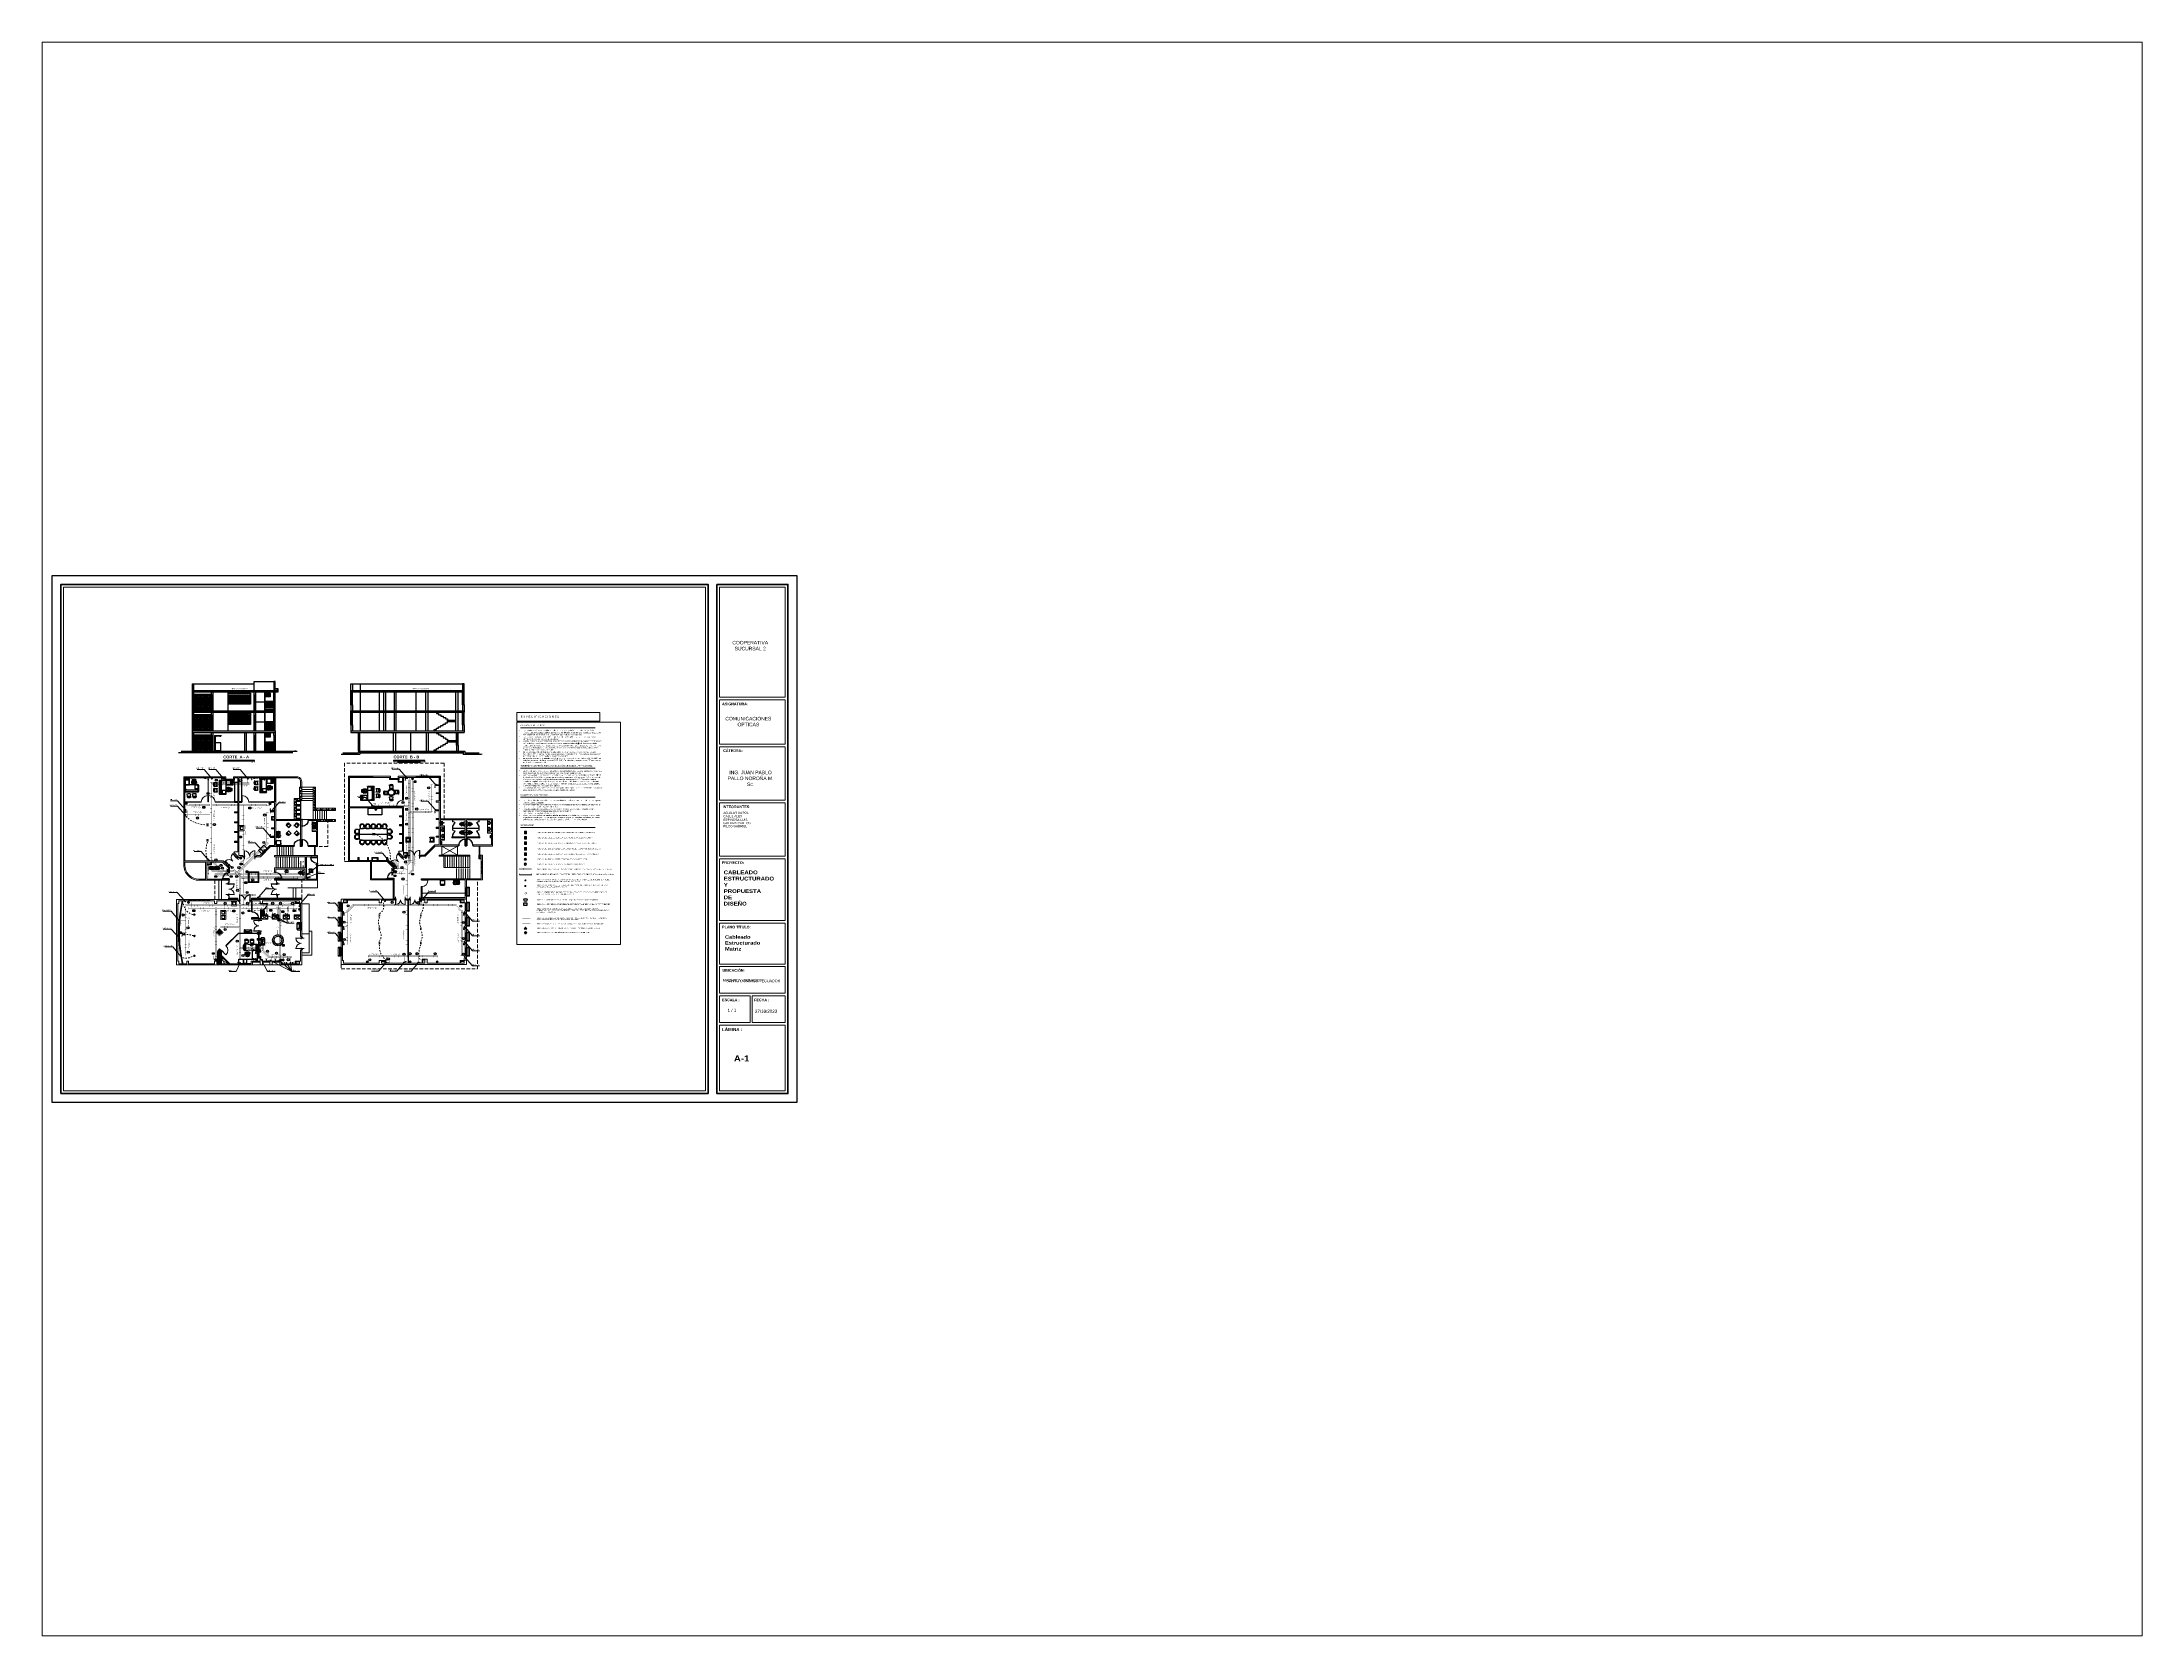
# Paper-space layout 'Presentación1' of a CAD drawing. Header units: millimetres. Extents: x 26 to 231, y 20 to 176.
# The model-space entities are those that its viewports show. They can reach past a viewport. Long polylines and large blocks are cut down to what shows.
import ezdxf
from ezdxf.enums import TextEntityAlignment as Align

# ---------------------------------------------------------------- set-up
doc = ezdxf.new("R2010")
doc.units = ezdxf.units.MM
doc.set_wipeout_variables(frame=1)
for name, pattern in [('ACAD_ISO05W100', [33, 24, -3, 0, -3, 0, -3]), ('CENTER', [50.8, 31.75, -6.35, 6.35, -6.35]), ('CENTER2', [1.125, 0.75, -0.125, 0.125, -0.125]), ('DASHED', [0.75, 0.5, -0.25]), ('DOT2', [0.125, 0, -0.125]), ('HIDDEN', [0.375, 0.25, -0.125])]:
    doc.linetypes.add(name, pattern=pattern)
for name, color, linetype, lineweight in [('1_MARCO', 7, 'Continuous', 35), ('1_ROTULO', 102, 'Continuous', 15), ('ARQUITECTÓNICO', 152, 'Continuous', 0), ('canceleria baños', 40, 'Continuous', 0), ('CRISTAL', 4, 'Continuous', 0), ('INST. VOZ Y DATOS', 40, 'Continuous', 0), ('Mobiliario', 25, 'Continuous', 20), ('muebles sanitarios', 84, 'Continuous', 0), ('MUROS MOVILES', 36, 'Continuous', 0), ('TABLAROCA', 33, 'Continuous', 0), ('TEXTOS', 1, 'Continuous', 15), ('TEXTOS INST. VOZ Y DATOS', 1, 'Continuous', 0), ('VOZ Y DATOS  PISO', 84, 'Continuous', 0)]:
    doc.layers.add(name, color=color, linetype=linetype, lineweight=lineweight)
for name, color, linetype in [('_AR_Membrete', 7, 'Continuous'), ('CERAMICA', 6, 'Continuous'), ('DIMENSIONES', 1, 'Continuous'), ('Muebles', 2, 'Continuous'), ('pared', 4, 'Continuous'), ('pisos', 1, 'Continuous'), ('PUERTAS', 2, 'Continuous'), ('SOMBRA2', 251, 'Continuous'), ('sombras1', 8, 'Continuous'), ('Texto membrete', 7, 'Continuous'), ('tierra', 5, 'Continuous'), ('VENTANAS', 3, 'Continuous')]:
    doc.layers.add(name, color=color, linetype=linetype)
doc.styles.add('50', font='arial.ttf', dxfattribs={"height": 0.11})
doc.styles.add('75', font='ARIALN.TTF', dxfattribs={"height": 0.135})
doc.styles.add('ar', font='arial.ttf')
doc.styles.add('ARIAL', font='arial.ttf')
doc.styles.get("Standard").update_dxf_attribs({"font": 'arial.ttf'})
doc.styles.add('SUBTITULOS', font='arialbd.ttf', dxfattribs={"height": 0.1})
doc.styles.add('TETO', font='arial.ttf', dxfattribs={"width": 1.2, "height": 0.3})
doc.styles.add('TITULO', font='arial.ttf', dxfattribs={"height": 0.1})
doc.styles.add('TÍTULO NEGRITA', font='ariblk.ttf', dxfattribs={"height": 0.1})

# ---------------------------------------------------------------- blocks, each defined once
blk = doc.blocks.new('gjyti67')
at = {"layer": 'CRISTAL', "color": 8, "linetype": 'CENTER', "ltscale": 0.005}
for p, q in [((148.17, -45.65), (149.47, -45.65)), ((148.57, -45.53), (148.57, -45.77))]:
    blk.add_line(p, q, dxfattribs=at)
at = {"layer": 'CRISTAL'}
for p, q in [((148.37, -45.64), (148.56, -45.64)), ((148.37, -45.66), (148.56, -45.66)), ((148.38, -45.66), (148.38, -45.64)), ((148.59, -45.64), (149.27, -45.64)), ((148.59, -45.66), (149.27, -45.66)), ((149.26, -45.66), (149.26, -45.64))]:
    blk.add_line(p, q, dxfattribs=at)
at = {"layer": 'CRISTAL', "color": 8}
blk.add_line((149.2, -45.6), (149.2, -45.7), dxfattribs=at)
at = {"layer": 'CRISTAL'}
for points in [[(148.37, -45.66), (148.38, -45.66), (148.38, -45.64), (148.37, -45.64)], [(149.27, -45.66), (149.26, -45.66), (149.26, -45.64), (149.27, -45.64)]]:
    blk.add_lwpolyline(points, close=True, dxfattribs=at)
blk.add_circle((148.57, -45.65), 0.0189, dxfattribs=at)
for radius, start, end in [(0.2, 180, 270), (0.7, 360, 90)]:
    blk.add_arc((148.57, -45.65), radius, start, end, dxfattribs=at)
blk = doc.blocks.new('FOLLETERO')
at = {"layer": 'Muebles'}
for p, q in [((1943.19, 1387.02), (1943.19, 1387.82)), ((1943.24, 1387.92), (1943.64, 1387.92)), ((1943.24, 1386.92), (1943.64, 1386.92)), ((1943.64, 1387.72), (1943.31, 1387.72)), ((1943.64, 1387.12), (1943.31, 1387.12)), ((1943.46, 1387.72), (1943.46, 1387.12)), ((1943.47, 1387.72), (1943.47, 1387.12)), ((1943.64, 1387.92), (1943.64, 1386.92))]:
    blk.add_line(p, q, dxfattribs=at)
for centre in [(1943.31, 1387.82), (1943.31, 1387.02), (1943.58, 1387.82), (1943.58, 1387.02)]:
    blk.add_circle(centre, 0.01, dxfattribs=at)
for centre, radius, start, end in [((1943.31, 1387.82), 0.12, 123.5573, 180), ((1943.31, 1387.02), 0.12, 180, 236.4427), ((1943.31, 1387.82), 0.1, 90, 270), ((1943.31, 1387.02), 0.1, 90, 270)]:
    blk.add_arc(centre, radius, start, end, dxfattribs=at)
blk = doc.blocks.new('jihgouhghg')
at = {"layer": 'PUERTAS'}
for p, q in [((444.54, 22.02), (444.49, 22.02)), ((444.49, 22.01), (444.49, 22.02)), ((444.54, 21.96), (444.49, 21.96)), ((444.49, 21.96), (444.49, 21.96)), ((444.54, 22.08), (444.5, 22.08)), ((444.54, 22.04), (444.5, 22.04)), ((444.5, 22.04), (444.5, 22.02)), ((444.53, 22.02), (444.5, 22.02)), ((444.53, 21.95), (444.5, 21.95)), ((444.5, 21.94), (444.5, 21.95)), ((444.54, 21.94), (444.5, 21.94)), ((444.54, 21.89), (444.5, 21.89)), ((444.53, 22.04), (444.53, 22.02)), ((444.53, 21.94), (444.53, 21.95))]:
    blk.add_line(p, q, dxfattribs=at)
for points in [[(445.38, 21.96), (444.46, 21.96), (444.46, 22.01), (445.38, 22.01)], [(444.49, 22.02), (444.49, 22.01), (444.54, 22.01), (444.54, 22.02)], [(444.49, 21.96), (444.49, 21.96), (444.54, 21.96), (444.54, 21.96)]]:
    blk.add_lwpolyline(points, close=True, dxfattribs=at)
for points in [[(445.45, 22.88), (445.45, 22.89), (445.46, 22.89), (445.46, 22.91), (445.47, 22.91), (445.47, 22.93), (445.35, 22.93), (445.35, 22.89), (445.43, 22.89), (445.43, 22.87), (445.44, 22.87, -0.414214)], [(445.45, 21.97), (445.45, 21.96), (445.46, 21.96), (445.46, 21.95), (445.47, 21.95), (445.47, 21.93), (445.35, 21.93), (445.35, 21.96), (445.43, 21.96), (445.43, 21.98), (445.44, 21.98, 0.414214)]]:
    blk.add_lwpolyline(points, format="xyb", close=True, dxfattribs=at)
for centre, radius, start, end in [((445.38, 21.96), 0.926, 90, 180), ((444.52, 22.06), 0.03, 132.9272, 233.0811), ((444.52, 21.91), 0.03, 126.9189, 227.0728), ((444.52, 22.06), 0.03, 306.9189, 47.0728), ((444.52, 21.91), 0.03, 312.9272, 53.0811)]:
    blk.add_arc(centre, radius, start, end, dxfattribs=at)
for centre, start_param, end_param in [((444.49, 22.02), 1.570796, 3.141593), ((444.54, 21.95), 4.712389, 6.283185)]:
    blk.add_ellipse(centre, major_axis=(-0.0112, 0), ratio=0.666786, start_param=start_param, end_param=end_param, dxfattribs=at)
at = {"layer": 'PUERTAS', "extrusion": (0, 0, -1)}
for centre, start_param, end_param in [((444.49, 21.95), 1.570796, 3.141593), ((444.54, 22.02), 4.712389, 6.283185)]:
    blk.add_ellipse(centre, major_axis=(-0.0112, 0), ratio=0.666786, start_param=start_param, end_param=end_param, dxfattribs=at)
blk = doc.blocks.new('DGWR')
at = {"layer": 'Muebles', "ltscale": 0.0013}
for points in [[(1950.26, 1387.98), (1950.04, 1387.85, 1), (1950.06, 1387.81), (1950.29, 1387.93)], [(1950.26, 1387.98), (1950.08, 1388.16, -1), (1950.12, 1388.19), (1950.3, 1388.01)], [(1950.29, 1387.93), (1950.33, 1387.68, 1), (1950.38, 1387.69), (1950.34, 1387.94)], [(1950.3, 1388.01), (1950.42, 1388.24, -1), (1950.46, 1388.22), (1950.34, 1387.99)], [(1950.34, 1387.99), (1950.6, 1387.95, -1), (1950.59, 1387.9), (1950.34, 1387.94)]]:
    blk.add_lwpolyline(points, format="xyb", dxfattribs=at)
blk.add_circle((1950.31, 1387.97), 0.025, dxfattribs=at)
at = {"layer": 'Muebles'}
for centre, radius, start, end in [((1949.98, 1388.06), 0.03, 144.7826, 210.0765), ((1950.77, 1387.51), 0.995, 125.2174, 144.7826), ((1950.59, 1387.69), 0.731, 121.16, 148.84), ((1949.99, 1388.05), 0.03, 150.1127, 217.138), ((1950.1, 1388.13), 0.163, 210.0765, 248.2863), ((1950.55, 1387.73), 0.665, 120.5087, 149.4913), ((1950, 1388.05), 0.03, 149.4913, 215.2985), ((1950.1, 1388.12), 0.148, 215.2985, 255.0198), ((1950.05, 1388.01), 0.03, 248.2863, 323.1686), ((1950.11, 1387.94), 0.0599, 143.7069, 201.7961), ((1950.52, 1388.11), 0.499, 201.7961, 216.5349), ((1950.93, 1387.34), 1.08, 126.2931, 143.7069), ((1950.17, 1387.74), 0.0874, 118.5545, 150.8632), ((1950.1, 1387.78), 0.00999, 150.8632, 211.5348), ((1950.69, 1388.13), 0.694, 211.5348, 231.3633), ((1950.13, 1387.81), 0.00999, 51.8291, 118.5545), ((1949.5, 1387), 1.03, 38.6183, 51.8291), ((1950.21, 1388.29), 0.03, 59.9235, 125.2174), ((1950.23, 1388.29), 0.03, 52.862, 119.8873), ((1950.22, 1388.28), 0.03, 54.7015, 120.5087), ((1950.15, 1388.18), 0.163, 21.7137, 59.9235), ((1950.16, 1388.18), 0.148, 14.9802, 54.7015), ((1950.26, 1387.61), 0.02, 231.3633, 300.0234), ((1950.23, 1387.67), 0.0982, 300.0234, 328.7065), ((1950.27, 1388.23), 0.03, 306.8314, 21.7137), ((1950.52, 1388.11), 0.499, 243.0207, 248.2039), ((1950.33, 1388.16), 0.0599, 68.2039, 126.2931), ((1950.29, 1387.63), 0.02, 328.7065, 38.6183), ((1950.36, 1387.7), 0.0599, 248.2039, 306.2931), ((1950.17, 1387.75), 0.499, 53.4651, 68.2039), ((1949.76, 1388.52), 1.08, 306.2931, 323.7069), ((1950.54, 1388.11), 0.0874, 119.1368, 151.4455), ((1950.47, 1388.14), 0.00999, 151.4455, 218.1709), ((1951.27, 1388.78), 1.03, 218.1709, 231.3817), ((1950.5, 1388.17), 0.00999, 58.4652, 119.1368), ((1950.14, 1387.59), 0.694, 38.6367, 58.4652), ((1950.17, 1387.75), 0.499, 21.7961, 26.9793), ((1950.58, 1387.92), 0.0599, 323.7069, 21.7961), ((1950.64, 1387.98), 0.02, 231.3817, 301.2935), ((1950.6, 1388.05), 0.0982, 301.2935, 329.9766), ((1950.67, 1388.01), 0.02, 329.9766, 38.6367)]:
    blk.add_arc(centre, radius, start, end, dxfattribs=at)
blk = doc.blocks.new('FRRGT')
at = {"layer": 'Muebles'}
for p, q in [((1951.76, 1387.26), (1951.71, 1387.3)), ((1951.77, 1387.27), (1951.72, 1387.32)), ((1951.99, 1387.01), (1951.75, 1387.24)), ((1951.99, 1387.04), (1952.28, 1387.33)), ((1951.99, 1387.04), (1952.28, 1387.32)), ((1952.04, 1387.54), (1952, 1387.59)), ((1952, 1387.03), (1952.28, 1387.32)), ((1952.06, 1387.55), (1952.01, 1387.61)), ((1952.01, 1387.03), (1952.28, 1387.31)), ((1952.02, 1387.03), (1952.29, 1387.3)), ((1952.03, 1387.02), (1952.29, 1387.29)), ((1952.04, 1387.02), (1952.3, 1387.28)), ((1952.06, 1387.01), (1952.31, 1387.26)), ((1952.08, 1386.96), (1952.06, 1386.99)), ((1952.3, 1387.32), (1952.07, 1387.56)), ((1952.35, 1387.23), (1952.33, 1387.25))]:
    blk.add_line(p, q, dxfattribs=at)
for points in [[(1952.05, 1386.95), (1952.05, 1386.99), (1952.11, 1386.96), (1952.09, 1386.98, 0.10677), (1951.99, 1387.04), (1951.99, 1387.01)], [(1952.37, 1387.26), (1952.32, 1387.27), (1952.35, 1387.21), (1952.33, 1387.22, -0.10677), (1952.28, 1387.33), (1952.3, 1387.32)]]:
    blk.add_lwpolyline(points, format="xyb", close=True, dxfattribs=at)
for centre, radius, start, end in [((1951.71, 1387.31), 0.00999, 48.833, 228.833), ((1952.33, 1386.98), 0.632, 114.082, 155.918), ((1952.33, 1386.98), 0.629, 113.9889, 156.0111), ((1952.33, 1386.98), 0.624, 113.8565, 156.1435), ((1952.33, 1386.98), 0.618, 113.6593, 156.3407), ((1952.33, 1386.98), 0.606, 113.2907, 156.7093), ((1952, 1387.6), 0.00999, 41.167, 221.167), ((1952.09, 1386.97), 0.00999, 225, 344.3992), ((1951.66, 1387.66), 0.801, 302.7965, 327.2035), ((1952.09, 1386.97), 0.00999, 22.997, 60.4712), ((1951.69, 1387.62), 0.779, 302.3384, 327.6616), ((1952.34, 1387.22), 0.00999, 209.5288, 247.003), ((1952.34, 1387.22), 0.00999, 285.6008, 45)]:
    blk.add_arc(centre, radius, start, end, dxfattribs=at)
blk = doc.blocks.new('mesita central')
at = {"layer": 'Muebles', "lineweight": 0}
for p, q in [((-38, -24.98), (-37.95, -24.98)), ((-37.95, -24.98), (-37.95, -24.93)), ((-37.35, -24.98), (-37.35, -24.93)), ((-37.3, -24.98), (-37.35, -24.98)), ((-38, -25.58), (-37.95, -25.58)), ((-37.95, -25.58), (-37.95, -25.63)), ((-37.3, -25.58), (-37.35, -25.58)), ((-37.35, -25.58), (-37.35, -25.63))]:
    blk.add_line(p, q, dxfattribs=at)
at = {"layer": 'Muebles'}
for p, q in [((-37.95, -25.58), (-37.95, -24.98)), ((-37.35, -24.98), (-37.35, -25.58)), ((-37.35, -25.58), (-37.95, -25.58))]:
    blk.add_line(p, q, dxfattribs=at)
at = {"lineweight": 0}
blk.add_wipeout([(-37.35, -24.98), (-37.35, -25.58), (-37.95, -25.58), (-37.95, -24.98)], dxfattribs=at).dxf.layer = 'Muebles'
at = {"layer": 'Muebles'}
blk.add_line((-37.95, -24.98), (-37.35, -24.98), dxfattribs=at)
at = {"layer": 'Muebles', "lineweight": 0}
for p, q in [((-37.45, -25.08), (-37.85, -25.08)), ((-37.85, -25.08), (-37.85, -25.48)), ((-37.48, -25.1), (-37.83, -25.1)), ((-37.83, -25.1), (-37.83, -25.45)), ((-37.48, -25.1), (-37.48, -25.45)), ((-37.45, -25.08), (-37.45, -25.48)), ((-37.45, -25.48), (-37.85, -25.48)), ((-37.48, -25.45), (-37.83, -25.45))]:
    blk.add_line(p, q, dxfattribs=at)
blk = doc.blocks.new('greetrw')
at = {"layer": 'muebles sanitarios', "lineweight": 0}
h = blk.add_hatch(dxfattribs=at)
h.set_pattern_fill('LINE', color=256, scale=0.005, angle=45, style=0)
h.set_pattern_definition([(45, (-29.430312, -7.162583), (-0.0112253, 0.0112253), [])])
h.paths.add_polyline_path([(-29.09, -7.38, 0.358537), (-29.12, -7.33, 0.069773), (-29.27, -7.31), (-29.27, -7.31, -0.045471), (-29.17, -7.33, -0.358537), (-29.14, -7.38), (-29.14, -7.48), (-29.09, -7.48)])
h.paths.add_polyline_path([(-29.09, -7.48), (-29.14, -7.48), (-29.14, -7.59, -0.358537), (-29.17, -7.64, -0.048597), (-29.28, -7.66), (-29.28, -7.66, 0.072198), (-29.12, -7.64, 0.358537), (-29.09, -7.59)])
for p, q in [((-28.93, -7.48), (-29.93, -7.48)), ((-29.79, -7.28), (-29.29, -7.28)), ((-29.51, -7.31), (-29.77, -7.31)), ((-29.51, -7.34), (-29.77, -7.34)), ((-29.51, -7.36), (-29.77, -7.36)), ((-29.51, -7.39), (-29.77, -7.39)), ((-29.51, -7.41), (-29.77, -7.41)), ((-29.51, -7.44), (-29.77, -7.44)), ((-29.51, -7.47), (-29.77, -7.47)), ((-29.51, -7.49), (-29.77, -7.49)), ((-29.51, -7.52), (-29.77, -7.52)), ((-29.51, -7.54), (-29.77, -7.54)), ((-29.51, -7.57), (-29.77, -7.57)), ((-29.51, -7.6), (-29.77, -7.6)), ((-29.51, -7.62), (-29.77, -7.62)), ((-29.51, -7.65), (-29.77, -7.65)), ((-29.47, -7.59), (-29.47, -7.38)), ((-29.14, -7.24), (-29.41, -7.24)), ((-29.39, -7.26), (-29.39, -7.24)), ((-29.38, -7.2), (-29.38, -7.27)), ((-29.36, -7.26), (-29.36, -7.24)), ((-29.29, -7.42), (-29.29, -7.24)), ((-29.28, -7.81), (-29.28, -7.06)), ((-29.27, -7.24), (-29.27, -7.42)), ((-29.27, -7.28), (-29.07, -7.28)), ((-29.19, -7.26), (-29.19, -7.24)), ((-29.18, -7.2), (-29.18, -7.27)), ((-29.16, -7.26), (-29.16, -7.24)), ((-29.09, -7.38), (-29.09, -7.59))]:
    blk.add_line(p, q, dxfattribs=at)
at = {"layer": 'muebles sanitarios'}
for p, q in [((-29.83, -7.66), (-29.83, -7.21)), ((-29.79, -7.16), (-29.08, -7.16)), ((-29.08, -7.7), (-29.79, -7.7)), ((-29.03, -7.21), (-29.03, -7.66))]:
    blk.add_line(p, q, dxfattribs=at)
at = {"layer": 'muebles sanitarios', "lineweight": 0}
for points in [[(-29.81, -7.66), (-29.81, -7.21)], [(-29.79, -7.19), (-29.08, -7.19)], [(-29.08, -7.68), (-29.79, -7.68)], [(-29.05, -7.21), (-29.05, -7.66)]]:
    blk.add_lwpolyline(points, dxfattribs=at)
for points in [[(-29.29, -7.31, 0.069773), (-29.43, -7.33)], [(-29.12, -7.64, -0.145152), (-29.43, -7.64, 0.022148)], [(-29.3, -7.66, 0.060402), (-29.17, -7.64, 0.358537), (-29.14, -7.59), (-29.14, -7.59), (-29.14, -7.38, 0.358537), (-29.17, -7.33, 0.045471), (-29.27, -7.31)], [(-29.12, -7.33, 0.069773), (-29.27, -7.31, 0.051038)]]:
    blk.add_lwpolyline(points, format="xyb", dxfattribs=at)
for radius in [0.0358, 0.0269]:
    blk.add_circle((-29.28, -7.48), radius, dxfattribs=at)
at = {"layer": 'muebles sanitarios'}
for centre, start, end in [((-29.79, -7.21), 90, 180), ((-29.79, -7.66), 180, 270), ((-29.08, -7.21), 0, 90), ((-29.08, -7.66), 270, 0)]:
    blk.add_arc(centre, 0.045, start, end, dxfattribs=at)
at = {"layer": 'muebles sanitarios', "lineweight": 0}
for centre, radius, start, end in [((-29.79, -7.21), 0.0225, 90, 180), ((-29.79, -7.29), 0.015, 90, 180), ((-29.79, -7.66), 0.0225, 180, 270), ((-29.42, -7.38), 0.0466, 100.6708, 179.5694), ((-29.42, -7.59), 0.0466, 180.4306, 259.3292), ((-29.38, -7.24), 0.025, 300, 240), ((-29.38, -7.24), 0.0212, 233.9153, 306.0847), ((-29.28, -7.24), 0.0187, 300, 240), ((-29.28, -7.24), 0.00937, 0, 180), ((-29.28, -7.42), 0.00937, 180, 0), ((-29.18, -7.24), 0.025, 300, 240), ((-29.18, -7.24), 0.0212, 233.9153, 306.0847), ((-29.13, -7.38), 0.0466, 0.4306, 79.3292), ((-29.13, -7.59), 0.0466, 280.6708, 359.5694), ((-29.08, -7.21), 0.0225, 0, 90), ((-29.08, -7.66), 0.0225, 270, 0), ((-29.07, -7.29), 0.015, 0, 90)]:
    blk.add_arc(centre, radius, start, end, dxfattribs=at)
blk = doc.blocks.new('TY65Y7U')
at = {"layer": 'Muebles'}
for p, q in [((1932.87, 1385.07), (1932.24, 1385.07)), ((1932.87, 1385.06), (1932.24, 1385.06)), ((1932.26, 1384.98), (1932.26, 1384.99)), ((1932.26, 1384.99), (1932.47, 1384.99)), ((1932.47, 1384.98), (1932.26, 1384.98)), ((1932.47, 1384.99), (1932.47, 1384.98)), ((1932.87, 1385.05), (1932.87, 1385.11)), ((1932.87, 1385.11), (1932.96, 1385.11)), ((1932.91, 1385), (1932.87, 1385.05)), ((1932.89, 1385.1), (1932.88, 1385.1)), ((1932.89, 1385.11), (1932.89, 1385.1)), ((1932.9, 1385.04), (1932.89, 1385.04)), ((1932.9, 1385.05), (1932.9, 1385.03)), ((1932.96, 1385), (1932.91, 1385)), ((1932.95, 1385.11), (1932.95, 1385.1)), ((1932.96, 1385.1), (1932.95, 1385.1)), ((1932.95, 1385.05), (1932.95, 1385.03)), ((1932.96, 1385.04), (1932.95, 1385.04)), ((1932.96, 1385.11), (1932.96, 1385))]:
    blk.add_line(p, q, dxfattribs=at)
for points in [[(1932.87, 1385.08), (1932.21, 1385.08), (1932.21, 1385.83), (1932.97, 1385.83)], [(1932.92, 1385.86), (1932.26, 1385.86), (1932.26, 1385.87), (1932.92, 1385.87), (1932.92, 1385.86)], [(1932.3, 1385.88), (1932.3, 1385.83), (1932.27, 1385.83), (1932.27, 1385.88), (1932.3, 1385.88)], [(1932.91, 1385.88), (1932.91, 1385.83), (1932.88, 1385.83), (1932.88, 1385.88), (1932.91, 1385.88)], [(1932.97, 1385.83), (1932.97, 1385.08), (1932.96, 1385.08)], [(1932.87, 1385.05), (1932.21, 1385.05), (1932.21, 1385), (1932.91, 1385)]]:
    blk.add_lwpolyline(points, dxfattribs=at)
blk.add_lwpolyline([(1932.24, 1385.08, -0.07449), (1932.24, 1385.08, -0.142933), (1932.24, 1385.08, -0.012436), (1932.24, 1385.08, -0.008719), (1932.24, 1385.07, -0.012824), (1932.24, 1385.07, -0.170045), (1932.24, 1385.07, -0.064909), (1932.24, 1385.07, 0.028465), (1932.24, 1385.07, 0.000964), (1932.24, 1385.07, -0.000975), (1932.24, 1385.07, -0.016252), (1932.24, 1385.07, 0.007259), (1932.24, 1385.07, 0.101341), (1932.24, 1385.07, 0.125391), (1932.24, 1385.07, 0.099398), (1932.24, 1385.07, 0.066636), (1932.24, 1385.07, 0.114144), (1932.24, 1385.07, -0.158175), (1932.24, 1385.07, -0.070805), (1932.24, 1385.07, -0.101338), (1932.24, 1385.07, -0.006939), (1932.24, 1385.07, -0.003583), (1932.24, 1385.07, -0.021021), (1932.24, 1385.06, -0.123419), (1932.24, 1385.06, -0.070149), (1932.24, 1385.06, -0.010726), (1932.24, 1385.06, -0.015912), (1932.24, 1385.06, 0.053707), (1932.24, 1385.06, 0.153884), (1932.24, 1385.06, 0.043445), (1932.24, 1385.06, 0.103673), (1932.24, 1385.06, 0.146244), (1932.24, 1385.06, 0.17565), (1932.24, 1385.06, -0.187862), (1932.24, 1385.06, -0.056397), (1932.24, 1385.06, -0.073542), (1932.24, 1385.06, -0.071127), (1932.24, 1385.06, -0.026182), (1932.24, 1385.06, -0.04809), (1932.24, 1385.06, -0.143234), (1932.24, 1385.06, -0.172942), (1932.24, 1385.06, 0.069337), (1932.24, 1385.06, 0.029956), (1932.24, 1385.05, 0.026207), (1932.24, 1385.05)], format="xyb", dxfattribs=at)
for centre in [(1932.89, 1385.1), (1932.9, 1385.04), (1932.95, 1385.1), (1932.95, 1385.04)]:
    blk.add_circle(centre, 0.00987, dxfattribs=at)
blk = doc.blocks.new('racki')
at = {"layer": 'Muebles'}
for p, q in [((1558.98, 470.63), (1558.99, 470.63)), ((1558.98, 470.63), (1558.99, 470.63)), ((1558.98, 470.63), (1558.99, 470.63)), ((1558.98, 470.63), (1558.99, 470.63)), ((1558.98, 470.63), (1558.99, 470.63)), ((1558.98, 470.63), (1558.98, 470.62)), ((1558.98, 470.63), (1558.98, 470.62)), ((1558.98, 470.63), (1558.98, 470.63)), ((1559.07, 470.63), (1558.98, 470.63)), ((1558.99, 470.63), (1558.98, 470.63)), ((1558.98, 470.63), (1558.99, 470.63)), ((1558.98, 470.63), (1558.98, 470.63)), ((1558.98, 470.63), (1558.98, 470.63)), ((1558.98, 470.63), (1558.98, 470.63)), ((1558.98, 470.63), (1558.98, 470.62)), ((1558.98, 470.62), (1558.98, 470.63)), ((1558.98, 470.63), (1558.98, 470.63)), ((1558.98, 470.63), (1558.98, 470.63)), ((1558.98, 470.63), (1558.98, 470.63)), ((1558.98, 470.63), (1558.98, 470.63)), ((1558.98, 470.63), (1558.98, 470.63)), ((1558.98, 470.63), (1558.98, 470.63)), ((1558.98, 470.63), (1558.98, 470.63)), ((1558.98, 470.63), (1558.99, 470.63)), ((1558.99, 470.63), (1558.98, 470.63)), ((1558.98, 470.63), (1558.98, 470.63)), ((1558.98, 470.63), (1558.99, 470.63)), ((1558.99, 470.63), (1558.98, 470.63)), ((1558.98, 470.63), (1558.98, 470.63)), ((1558.98, 470.63), (1558.98, 470.63)), ((1558.98, 470.63), (1558.98, 470.63)), ((1558.98, 470.63), (1558.98, 470.63)), ((1558.98, 470.63), (1558.98, 470.63)), ((1558.98, 470.63), (1558.99, 470.63)), ((1558.99, 470.63), (1558.98, 470.63)), ((1558.98, 470.63), (1558.98, 470.63)), ((1558.98, 470.63), (1558.98, 470.63)), ((1558.98, 470.63), (1558.98, 470.63)), ((1558.98, 470.63), (1558.98, 470.63)), ((1558.98, 470.63), (1558.98, 470.63)), ((1558.98, 470.63), (1558.98, 470.63)), ((1558.98, 470.63), (1558.98, 470.63)), ((1558.98, 470.63), (1558.99, 470.63)), ((1558.99, 470.63), (1558.98, 470.63)), ((1558.98, 470.63), (1558.98, 470.63)), ((1558.98, 470.63), (1558.98, 470.63)), ((1558.99, 470.63), (1558.98, 470.63)), ((1558.98, 470.63), (1558.99, 470.63)), ((1558.99, 470.63), (1558.98, 470.63)), ((1558.98, 470.63), (1558.99, 470.63)), ((1558.99, 470.63), (1558.98, 470.63)), ((1558.98, 470.63), (1558.99, 470.63)), ((1558.99, 470.63), (1558.98, 470.63)), ((1558.98, 470.63), (1558.99, 470.63)), ((1558.99, 470.63), (1558.98, 470.63)), ((1558.98, 470.63), (1558.99, 470.63)), ((1558.99, 470.63), (1558.98, 470.63)), ((1558.98, 470.63), (1558.99, 470.63)), ((1558.99, 470.63), (1558.98, 470.63)), ((1558.98, 470.63), (1558.99, 470.63)), ((1558.99, 470.63), (1558.98, 470.63)), ((1558.98, 470.63), (1558.99, 470.63)), ((1558.98, 470.63), (1558.99, 470.63)), ((1558.99, 470.63), (1558.98, 470.63)), ((1558.98, 470.63), (1558.99, 470.63)), ((1558.99, 470.63), (1558.98, 470.63)), ((1558.98, 470.63), (1558.98, 470.63)), ((1558.98, 470.63), (1558.98, 470.63)), ((1558.98, 470.63), (1558.99, 470.63)), ((1558.99, 470.63), (1558.98, 470.63)), ((1558.98, 470.63), (1558.98, 470.63)), ((1558.98, 470.63), (1558.98, 470.63)), ((1558.98, 470.63), (1558.99, 470.63)), ((1558.99, 470.63), (1558.98, 470.63)), ((1558.98, 470.63), (1558.98, 470.63)), ((1558.98, 470.63), (1558.99, 470.63)), ((1558.99, 470.63), (1558.98, 470.63)), ((1558.98, 470.63), (1558.99, 470.63)), ((1558.99, 470.63), (1558.98, 470.63)), ((1558.98, 470.63), (1558.99, 470.63)), ((1558.99, 470.63), (1558.98, 470.63)), ((1558.98, 470.63), (1558.99, 470.63)), ((1558.99, 470.63), (1558.98, 470.63)), ((1558.98, 470.63), (1558.98, 470.63)), ((1558.98, 470.63), (1558.98, 470.63)), ((1558.98, 470.63), (1558.99, 470.63)), ((1558.99, 470.63), (1558.98, 470.63)), ((1558.98, 470.63), (1558.98, 470.63)), ((1558.98, 470.63), (1558.98, 470.63)), ((1558.98, 470.63), (1558.98, 470.63)), ((1558.98, 470.63), (1558.98, 470.63)), ((1558.98, 470.63), (1558.98, 470.63)), ((1558.98, 470.63), (1558.98, 470.63)), ((1558.98, 470.63), (1558.99, 470.63)), ((1558.99, 470.63), (1558.98, 470.63)), ((1558.98, 470.63), (1558.99, 470.63)), ((1558.99, 470.63), (1558.98, 470.63)), ((1558.98, 470.63), (1558.99, 470.63)), ((1558.99, 470.63), (1558.98, 470.63)), ((1558.98, 470.63), (1558.99, 470.63)), ((1558.99, 470.63), (1558.98, 470.63)), ((1558.98, 470.63), (1558.99, 470.63)), ((1558.99, 470.63), (1558.98, 470.63)), ((1558.99, 470.63), (1558.98, 470.63)), ((1558.98, 470.63), (1558.98, 470.63)), ((1558.98, 470.63), (1558.98, 470.63)), ((1558.98, 470.63), (1558.98, 470.63)), ((1558.98, 470.63), (1558.98, 470.63)), ((1558.98, 470.63), (1558.98, 470.63)), ((1558.98, 470.63), (1558.98, 470.63)), ((1558.98, 470.63), (1558.98, 470.63)), ((1558.98, 470.63), (1558.98, 470.63)), ((1558.98, 470.63), (1558.98, 470.63)), ((1558.98, 470.63), (1558.98, 470.63)), ((1558.98, 470.63), (1558.98, 470.63)), ((1558.98, 470.63), (1558.99, 470.63)), ((1558.99, 470.62), (1558.98, 470.62)), ((1558.98, 470.62), (1558.98, 470.61)), ((1558.98, 470.62), (1558.98, 470.62)), ((1558.98, 470.62), (1558.98, 470.62)), ((1558.98, 470.62), (1558.99, 470.62)), ((1558.98, 470.62), (1558.98, 470.62)), ((1558.98, 470.62), (1558.98, 470.62)), ((1558.98, 470.62), (1558.98, 470.62)), ((1558.98, 470.62), (1558.98, 470.62)), ((1558.98, 470.62), (1558.98, 470.62)), ((1558.98, 470.62), (1558.98, 470.62)), ((1558.98, 470.62), (1558.98, 470.62)), ((1558.98, 470.62), (1558.98, 470.62)), ((1558.98, 470.62), (1558.98, 470.62)), ((1558.98, 470.62), (1558.98, 470.62)), ((1558.98, 470.62), (1558.98, 470.62)), ((1558.98, 470.62), (1558.98, 470.62)), ((1558.98, 470.62), (1558.98, 470.62)), ((1558.98, 470.62), (1558.98, 470.62)), ((1558.98, 470.62), (1558.98, 470.62)), ((1558.98, 470.61), (1558.98, 470.62)), ((1558.98, 470.62), (1558.98, 470.62)), ((1558.98, 470.62), (1558.98, 470.62)), ((1558.98, 470.62), (1558.98, 470.62)), ((1558.98, 470.62), (1558.98, 470.62)), ((1558.98, 470.62), (1558.98, 470.62)), ((1558.98, 470.62), (1558.98, 470.62)), ((1558.98, 470.62), (1558.98, 470.62)), ((1558.98, 470.5), (1558.98, 470.61)), ((1558.99, 470.61), (1558.98, 470.61)), ((1558.98, 470.61), (1558.98, 470.61)), ((1558.98, 470.5), (1558.98, 470.61)), ((1558.98, 470.61), (1558.98, 470.61)), ((1558.98, 470.61), (1558.98, 470.61)), ((1558.98, 470.61), (1558.98, 470.61)), ((1558.98, 470.61), (1558.98, 470.61)), ((1558.98, 470.61), (1558.98, 470.61)), ((1559, 470.63), (1558.99, 470.63)), ((1558.99, 470.63), (1558.99, 470.63)), ((1558.99, 470.63), (1559, 470.63)), ((1558.99, 470.63), (1559, 470.63)), ((1558.99, 470.63), (1558.99, 470.63)), ((1558.99, 470.63), (1559, 470.63)), ((1558.99, 470.63), (1559, 470.63)), ((1558.99, 470.63), (1559, 470.63)), ((1558.99, 470.63), (1559, 470.63)), ((1558.99, 470.63), (1559, 470.63)), ((1559, 470.63), (1558.99, 470.63)), ((1559.06, 470.63), (1558.99, 470.63)), ((1558.99, 470.62), (1558.99, 470.63)), ((1558.99, 470.62), (1558.99, 470.63)), ((1558.99, 470.63), (1558.99, 470.5)), ((1558.99, 470.63), (1558.99, 470.63)), ((1558.99, 470.63), (1558.99, 470.63)), ((1558.99, 470.63), (1558.99, 470.63)), ((1558.99, 470.63), (1558.99, 470.63)), ((1558.99, 470.63), (1558.99, 470.63)), ((1558.99, 470.63), (1558.99, 470.63)), ((1558.99, 470.63), (1558.99, 470.63)), ((1558.99, 470.63), (1558.99, 470.63)), ((1558.99, 470.62), (1558.99, 470.63)), ((1558.99, 470.63), (1558.99, 470.62)), ((1558.99, 470.63), (1558.99, 470.63)), ((1558.99, 470.63), (1558.99, 470.63)), ((1558.99, 470.63), (1558.99, 470.63)), ((1558.99, 470.63), (1558.99, 470.63)), ((1558.99, 470.63), (1558.99, 470.63)), ((1558.99, 470.63), (1558.99, 470.63)), ((1558.99, 470.63), (1558.99, 470.63)), ((1558.99, 470.63), (1558.99, 470.63)), ((1558.99, 470.63), (1558.99, 470.63)), ((1558.99, 470.63), (1558.99, 470.63)), ((1558.99, 470.63), (1558.99, 470.63)), ((1558.99, 470.63), (1558.99, 470.63)), ((1558.99, 470.63), (1558.99, 470.63)), ((1558.99, 470.63), (1558.99, 470.63)), ((1558.99, 470.63), (1558.99, 470.63)), ((1558.99, 470.63), (1558.99, 470.63)), ((1558.99, 470.63), (1558.99, 470.63)), ((1558.99, 470.63), (1558.99, 470.63)), ((1558.99, 470.63), (1558.99, 470.63)), ((1558.99, 470.63), (1558.99, 470.63)), ((1558.99, 470.63), (1558.99, 470.63)), ((1558.99, 470.63), (1558.99, 470.63)), ((1558.99, 470.63), (1558.99, 470.63)), ((1558.99, 470.63), (1558.99, 470.63)), ((1558.99, 470.63), (1558.99, 470.63)), ((1558.99, 470.63), (1558.99, 470.63)), ((1558.99, 470.63), (1558.99, 470.63)), ((1558.99, 470.63), (1558.99, 470.63)), ((1558.99, 470.63), (1558.99, 470.63)), ((1558.99, 470.63), (1558.99, 470.63)), ((1558.99, 470.63), (1558.99, 470.63)), ((1558.99, 470.63), (1558.99, 470.63)), ((1558.99, 470.63), (1558.99, 470.63)), ((1558.99, 470.63), (1558.99, 470.63)), ((1558.99, 470.63), (1558.99, 470.63)), ((1558.99, 470.63), (1558.99, 470.63)), ((1558.99, 470.63), (1558.99, 470.63)), ((1558.99, 470.63), (1559, 470.63)), ((1559, 470.63), (1558.99, 470.63)), ((1558.99, 470.63), (1559, 470.63)), ((1558.99, 470.63), (1558.99, 470.63)), ((1558.99, 470.63), (1558.99, 470.63)), ((1558.99, 470.63), (1558.99, 470.63)), ((1558.99, 470.63), (1558.99, 470.63)), ((1558.99, 470.63), (1558.99, 470.63)), ((1558.99, 470.63), (1558.99, 470.63)), ((1558.99, 470.63), (1558.99, 470.63)), ((1558.99, 470.63), (1558.99, 470.63)), ((1558.99, 470.63), (1558.99, 470.63)), ((1558.99, 470.63), (1558.99, 470.63)), ((1558.99, 470.63), (1558.99, 470.63)), ((1558.99, 470.63), (1558.99, 470.63)), ((1558.99, 470.63), (1558.99, 470.63)), ((1558.99, 470.63), (1558.99, 470.63)), ((1558.99, 470.63), (1558.99, 470.63)), ((1558.99, 470.63), (1558.99, 470.63)), ((1558.99, 470.63), (1558.99, 470.63)), ((1558.99, 470.63), (1558.99, 470.63)), ((1558.99, 470.63), (1558.99, 470.63)), ((1558.99, 470.63), (1558.99, 470.63)), ((1558.99, 470.63), (1558.99, 470.63)), ((1558.99, 470.63), (1558.99, 470.63)), ((1558.99, 470.63), (1558.99, 470.63)), ((1558.99, 470.63), (1558.99, 470.63)), ((1558.99, 470.63), (1558.99, 470.63)), ((1558.99, 470.63), (1558.99, 470.63)), ((1558.99, 470.63), (1558.99, 470.63)), ((1558.99, 470.63), (1558.99, 470.63)), ((1558.99, 470.63), (1558.99, 470.63)), ((1558.99, 470.63), (1558.99, 470.63)), ((1558.99, 470.63), (1558.99, 470.63)), ((1558.99, 470.63), (1559, 470.63)), ((1559, 470.63), (1558.99, 470.63)), ((1558.99, 470.63), (1558.99, 470.63)), ((1558.99, 470.63), (1558.99, 470.63)), ((1558.99, 470.63), (1558.99, 470.63)), ((1559, 470.63), (1558.99, 470.63)), ((1558.99, 470.63), (1559, 470.63)), ((1558.99, 470.63), (1559, 470.63)), ((1559, 470.63), (1558.99, 470.63)), ((1558.99, 470.63), (1558.99, 470.63)), ((1558.99, 470.63), (1558.99, 470.63)), ((1558.99, 470.63), (1558.99, 470.63)), ((1558.99, 470.63), (1559, 470.63)), ((1558.99, 470.63), (1558.99, 470.63)), ((1558.99, 470.63), (1558.99, 470.63)), ((1558.99, 470.63), (1558.99, 470.63)), ((1558.99, 470.63), (1558.99, 470.63)), ((1558.99, 470.63), (1558.99, 470.63)), ((1558.99, 470.63), (1558.99, 470.63)), ((1558.99, 470.63), (1559, 470.63)), ((1559, 470.63), (1558.99, 470.63)), ((1558.99, 470.63), (1558.99, 470.63)), ((1558.99, 470.63), (1558.99, 470.63)), ((1558.99, 470.63), (1558.99, 470.63)), ((1558.99, 470.63), (1558.99, 470.63)), ((1558.99, 470.63), (1558.99, 470.63)), ((1558.99, 470.63), (1558.99, 470.63)), ((1558.99, 470.63), (1558.99, 470.63)), ((1558.99, 470.63), (1558.99, 470.63)), ((1558.99, 470.63), (1558.99, 470.63)), ((1558.99, 470.63), (1558.99, 470.63)), ((1558.99, 470.63), (1558.99, 470.63)), ((1558.99, 470.63), (1558.99, 470.63)), ((1558.99, 470.63), (1558.99, 470.63)), ((1558.99, 470.63), (1558.99, 470.63)), ((1558.99, 470.63), (1558.99, 470.63)), ((1558.99, 470.63), (1559, 470.63)), ((1559, 470.63), (1558.99, 470.63)), ((1558.99, 470.63), (1558.99, 470.63)), ((1558.99, 470.63), (1558.99, 470.63)), ((1558.99, 470.63), (1559, 470.63)), ((1559, 470.63), (1558.99, 470.63)), ((1558.99, 470.63), (1558.99, 470.63)), ((1558.99, 470.63), (1558.99, 470.63)), ((1558.99, 470.63), (1558.99, 470.63)), ((1558.99, 470.63), (1559, 470.63)), ((1559, 470.63), (1558.99, 470.63)), ((1558.99, 470.63), (1558.99, 470.63)), ((1558.99, 470.63), (1558.99, 470.63)), ((1558.99, 470.63), (1558.99, 470.63)), ((1558.99, 470.63), (1558.99, 470.63)), ((1558.99, 470.63), (1558.99, 470.63)), ((1558.99, 470.63), (1558.99, 470.63)), ((1558.99, 470.63), (1558.99, 470.63)), ((1558.99, 470.63), (1558.99, 470.63)), ((1558.99, 470.63), (1558.99, 470.63)), ((1558.99, 470.63), (1558.99, 470.63)), ((1558.99, 470.63), (1558.99, 470.63)), ((1558.99, 470.63), (1558.99, 470.63)), ((1558.99, 470.63), (1558.99, 470.63)), ((1558.99, 470.63), (1558.99, 470.63)), ((1558.99, 470.63), (1558.99, 470.63)), ((1558.99, 470.63), (1558.99, 470.63)), ((1558.99, 470.63), (1558.99, 470.63)), ((1558.99, 470.63), (1558.99, 470.63)), ((1558.99, 470.63), (1558.99, 470.63)), ((1558.99, 470.63), (1558.99, 470.63)), ((1558.99, 470.63), (1558.99, 470.63)), ((1558.99, 470.63), (1558.99, 470.63)), ((1558.99, 470.63), (1558.99, 470.63)), ((1558.99, 470.63), (1559, 470.63)), ((1558.99, 470.63), (1558.99, 470.63)), ((1558.99, 470.63), (1558.99, 470.63)), ((1558.99, 470.63), (1558.99, 470.63)), ((1558.99, 470.63), (1558.99, 470.63)), ((1558.99, 470.63), (1558.99, 470.63)), ((1558.99, 470.63), (1558.99, 470.63)), ((1558.99, 470.63), (1558.99, 470.63)), ((1558.99, 470.63), (1558.99, 470.63)), ((1559, 470.63), (1558.99, 470.63)), ((1558.99, 470.63), (1558.99, 470.63)), ((1558.99, 470.63), (1558.99, 470.63)), ((1558.99, 470.63), (1558.99, 470.63)), ((1558.99, 470.63), (1558.99, 470.63)), ((1558.99, 470.63), (1558.99, 470.63)), ((1558.99, 470.63), (1558.99, 470.63)), ((1558.99, 470.63), (1558.99, 470.63)), ((1558.99, 470.63), (1558.99, 470.63)), ((1558.99, 470.63), (1558.99, 470.63)), ((1558.99, 470.63), (1558.99, 470.63)), ((1558.99, 470.63), (1558.99, 470.63)), ((1558.99, 470.63), (1558.99, 470.63)), ((1558.99, 470.63), (1558.99, 470.63)), ((1558.99, 470.63), (1558.99, 470.63)), ((1558.99, 470.63), (1558.99, 470.63)), ((1558.99, 470.63), (1558.99, 470.63)), ((1558.99, 470.63), (1558.99, 470.63)), ((1558.99, 470.63), (1558.99, 470.63)), ((1558.99, 470.63), (1558.99, 470.63)), ((1558.99, 470.63), (1558.99, 470.63)), ((1558.99, 470.63), (1558.99, 470.63)), ((1558.99, 470.63), (1558.99, 470.63)), ((1558.99, 470.63), (1558.99, 470.63)), ((1558.99, 470.63), (1558.99, 470.63)), ((1558.99, 470.63), (1558.99, 470.63)), ((1558.99, 470.63), (1558.99, 470.63)), ((1558.99, 470.63), (1558.99, 470.63)), ((1558.99, 470.63), (1558.99, 470.63)), ((1558.99, 470.63), (1558.99, 470.63)), ((1558.99, 470.63), (1558.99, 470.63)), ((1558.99, 470.63), (1558.99, 470.63)), ((1558.99, 470.63), (1558.99, 470.63)), ((1558.99, 470.63), (1558.99, 470.63)), ((1558.99, 470.63), (1558.99, 470.63)), ((1558.99, 470.63), (1558.99, 470.63)), ((1558.99, 470.63), (1558.99, 470.63)), ((1558.99, 470.63), (1558.99, 470.63)), ((1558.99, 470.63), (1558.99, 470.63)), ((1558.99, 470.63), (1558.99, 470.63)), ((1558.99, 470.63), (1558.99, 470.63)), ((1558.99, 470.63), (1558.99, 470.63)), ((1558.99, 470.63), (1558.99, 470.63)), ((1558.99, 470.63), (1558.99, 470.63)), ((1558.99, 470.63), (1558.99, 470.63)), ((1558.99, 470.63), (1558.99, 470.63)), ((1558.99, 470.63), (1558.99, 470.63)), ((1558.99, 470.63), (1558.99, 470.63)), ((1558.99, 470.63), (1558.99, 470.63)), ((1558.99, 470.63), (1558.99, 470.63)), ((1558.99, 470.63), (1558.99, 470.63)), ((1558.99, 470.63), (1558.99, 470.63)), ((1558.99, 470.63), (1558.99, 470.63)), ((1558.99, 470.63), (1558.99, 470.63)), ((1558.99, 470.63), (1559, 470.63)), ((1558.99, 470.63), (1558.99, 470.63)), ((1558.99, 470.63), (1558.99, 470.63)), ((1558.99, 470.63), (1558.99, 470.63)), ((1558.99, 470.63), (1558.99, 470.63)), ((1558.99, 470.63), (1558.99, 470.63)), ((1558.99, 470.63), (1558.99, 470.63)), ((1558.99, 470.63), (1558.99, 470.63)), ((1558.99, 470.63), (1558.99, 470.63)), ((1558.99, 470.63), (1558.99, 470.63)), ((1558.99, 470.63), (1558.99, 470.63)), ((1558.99, 470.63), (1559, 470.63)), ((1559, 470.63), (1558.99, 470.63)), ((1558.99, 470.62), (1558.99, 470.62)), ((1558.99, 470.62), (1558.99, 470.61)), ((1558.99, 470.62), (1558.99, 470.62)), ((1558.99, 470.62), (1558.99, 470.62)), ((1558.99, 470.62), (1558.99, 470.62)), ((1558.99, 470.62), (1558.99, 470.62)), ((1558.99, 470.62), (1558.99, 470.62)), ((1558.99, 470.62), (1558.99, 470.62)), ((1558.99, 470.62), (1558.99, 470.62)), ((1558.99, 470.62), (1558.99, 470.62)), ((1558.99, 470.61), (1558.99, 470.62)), ((1558.99, 470.62), (1558.99, 470.62)), ((1558.99, 470.62), (1558.99, 470.62)), ((1558.99, 470.62), (1558.99, 470.61)), ((1558.99, 470.62), (1558.99, 470.62)), ((1558.99, 470.62), (1558.99, 470.62)), ((1558.99, 470.62), (1558.99, 470.62)), ((1558.99, 470.62), (1558.99, 470.62)), ((1558.99, 470.62), (1558.99, 470.62)), ((1558.99, 470.62), (1558.99, 470.62)), ((1558.99, 470.62), (1558.99, 470.62)), ((1558.99, 470.62), (1558.99, 470.62)), ((1558.99, 470.62), (1558.99, 470.62)), ((1558.99, 470.62), (1558.99, 470.62)), ((1558.99, 470.62), (1558.99, 470.62)), ((1558.99, 470.62), (1558.99, 470.62)), ((1558.99, 470.62), (1558.99, 470.62)), ((1558.99, 470.62), (1558.99, 470.62)), ((1558.99, 470.62), (1558.99, 470.62)), ((1558.99, 470.62), (1558.99, 470.62)), ((1558.99, 470.62), (1558.99, 470.62)), ((1558.99, 470.62), (1558.99, 470.62)), ((1558.99, 470.61), (1558.99, 470.61)), ((1558.99, 470.61), (1558.99, 470.61)), ((1558.99, 470.61), (1558.99, 470.61)), ((1558.99, 470.61), (1558.99, 470.61)), ((1559, 470.63), (1559, 470.63)), ((1559, 470.63), (1559, 470.63)), ((1559, 470.63), (1559, 470.63)), ((1559, 470.63), (1559, 470.63)), ((1559, 470.63), (1559, 470.63)), ((1559, 470.63), (1559, 470.63)), ((1559, 470.63), (1559, 470.63)), ((1559, 470.63), (1559, 470.63)), ((1559, 470.63), (1559, 470.63)), ((1559, 470.63), (1559, 470.63)), ((1559, 470.63), (1559, 470.63)), ((1559, 470.63), (1559, 470.63)), ((1559, 470.63), (1559, 470.63)), ((1559, 470.63), (1559, 470.63)), ((1559, 470.63), (1559, 470.63)), ((1559, 470.63), (1559, 470.63)), ((1559, 470.63), (1559, 470.63)), ((1559, 470.63), (1559, 470.63)), ((1559, 470.63), (1559, 470.63)), ((1559, 470.63), (1559, 470.63)), ((1559, 470.63), (1559, 470.63)), ((1559, 470.63), (1559, 470.63)), ((1559, 470.63), (1559, 470.63)), ((1559, 470.63), (1558.99, 470.63)), ((1559, 470.63), (1559, 470.63)), ((1559, 470.63), (1559, 470.63)), ((1559, 470.63), (1559, 470.63)), ((1559, 470.63), (1559, 470.63)), ((1559, 470.63), (1559, 470.63)), ((1559, 470.63), (1559, 470.63)), ((1559, 470.63), (1559, 470.63)), ((1559, 470.63), (1559, 470.63)), ((1559, 470.63), (1559, 470.63)), ((1559, 470.63), (1559, 470.63)), ((1559, 470.63), (1559, 470.63)), ((1559, 470.63), (1559, 470.63)), ((1559, 470.63), (1559, 470.63)), ((1559, 470.63), (1559, 470.63)), ((1559, 470.63), (1559, 470.63)), ((1559, 470.63), (1559, 470.63)), ((1559, 470.63), (1559, 470.63)), ((1559, 470.63), (1559, 470.63)), ((1559, 470.63), (1559, 470.63)), ((1559, 470.63), (1559, 470.63)), ((1559, 470.63), (1559, 470.63)), ((1559, 470.63), (1559, 470.63)), ((1559, 470.63), (1559, 470.63)), ((1559, 470.63), (1559, 470.63)), ((1559, 470.63), (1559, 470.63)), ((1559, 470.63), (1559, 470.63)), ((1559, 470.63), (1559, 470.63)), ((1559, 470.63), (1559, 470.63)), ((1559, 470.63), (1559, 470.63)), ((1559, 470.63), (1559, 470.63)), ((1559, 470.63), (1559, 470.63)), ((1559, 470.63), (1559, 470.63)), ((1559, 470.63), (1559, 470.63)), ((1559, 470.63), (1559, 470.63)), ((1559, 470.63), (1559, 470.63)), ((1559, 470.63), (1559, 470.63)), ((1559, 470.63), (1559, 470.63)), ((1559, 470.63), (1559, 470.63)), ((1559, 470.63), (1559, 470.63)), ((1559, 470.63), (1559, 470.63)), ((1559, 470.63), (1559, 470.63)), ((1559, 470.63), (1559, 470.63)), ((1559, 470.63), (1559, 470.63)), ((1559, 470.63), (1559, 470.63)), ((1559, 470.63), (1559, 470.63)), ((1559, 470.63), (1559, 470.63)), ((1559, 470.63), (1559, 470.63)), ((1559, 470.63), (1559, 470.63)), ((1559, 470.63), (1559, 470.63)), ((1559, 470.63), (1559, 470.63)), ((1559, 470.63), (1559, 470.63)), ((1559, 470.63), (1559, 470.63)), ((1559, 470.63), (1559, 470.63)), ((1559, 470.63), (1559, 470.63)), ((1559, 470.63), (1559, 470.63)), ((1559, 470.63), (1559, 470.63)), ((1559, 470.63), (1559, 470.63)), ((1559, 470.63), (1559, 470.63)), ((1559, 470.63), (1559, 470.63)), ((1559, 470.63), (1559, 470.63)), ((1559, 470.63), (1559, 470.63)), ((1559, 470.63), (1558.99, 470.63)), ((1559, 470.63), (1559, 470.63)), ((1559, 470.63), (1559, 470.63)), ((1559, 470.63), (1559, 470.63)), ((1559, 470.63), (1559, 470.63)), ((1559, 470.63), (1559, 470.63)), ((1559, 470.63), (1559, 470.63)), ((1559, 470.63), (1559, 470.63)), ((1559, 470.63), (1559, 470.63)), ((1559, 470.63), (1559, 470.63)), ((1559, 470.63), (1559, 470.63)), ((1559, 470.63), (1559, 470.63)), ((1559, 470.63), (1559, 470.63)), ((1559, 470.63), (1559, 470.63)), ((1559, 470.63), (1559, 470.63)), ((1559, 470.63), (1559, 470.63)), ((1559, 470.63), (1559, 470.63)), ((1559, 470.63), (1559, 470.63)), ((1559, 470.63), (1559, 470.63)), ((1559, 470.63), (1559, 470.63)), ((1559, 470.63), (1559, 470.63)), ((1559, 470.63), (1559, 470.63)), ((1559, 470.63), (1559, 470.63)), ((1559, 470.63), (1559, 470.63)), ((1559, 470.63), (1559, 470.63)), ((1559, 470.63), (1559, 470.63)), ((1559, 470.63), (1559, 470.63)), ((1559, 470.63), (1559, 470.63)), ((1559, 470.63), (1559, 470.63)), ((1559, 470.63), (1559, 470.63)), ((1559, 470.63), (1559, 470.63)), ((1559, 470.63), (1559, 470.63)), ((1559, 470.63), (1559, 470.63)), ((1559, 470.63), (1559, 470.63)), ((1559, 470.63), (1559, 470.63)), ((1559, 470.63), (1559, 470.63)), ((1559, 470.63), (1559, 470.63)), ((1559, 470.63), (1559, 470.63)), ((1559, 470.63), (1559, 470.63)), ((1559, 470.63), (1558.99, 470.63)), ((1559, 470.63), (1559, 470.63)), ((1559, 470.63), (1559, 470.63)), ((1559, 470.63), (1559, 470.63)), ((1559, 470.63), (1559, 470.63)), ((1559, 470.63), (1559, 470.63)), ((1559, 470.63), (1559, 470.63)), ((1559, 470.63), (1559, 470.63)), ((1559, 470.63), (1559, 470.63)), ((1559, 470.63), (1559, 470.63)), ((1559, 470.63), (1559, 470.63)), ((1559, 470.63), (1559, 470.63)), ((1559, 470.63), (1559, 470.63)), ((1559.06, 470.62), (1559.06, 470.63)), ((1559.06, 470.62), (1559.06, 470.63)), ((1559.07, 470.63), (1559.06, 470.63)), ((1559.06, 470.63), (1559.06, 470.63)), ((1559.06, 470.63), (1559.06, 470.63)), ((1559.06, 470.63), (1559.06, 470.63)), ((1559.06, 470.63), (1559.06, 470.63)), ((1559.06, 470.63), (1559.06, 470.63)), ((1559.06, 470.63), (1559.06, 470.63)), ((1559.06, 470.63), (1559.06, 470.63)), ((1559.06, 470.63), (1559.06, 470.63)), ((1559.06, 470.63), (1559.06, 470.63)), ((1559.06, 470.63), (1559.06, 470.63)), ((1559.06, 470.63), (1559.06, 470.63)), ((1559.06, 470.63), (1559.06, 470.63)), ((1559.06, 470.63), (1559.07, 470.63)), ((1559.06, 470.62), (1559.06, 470.63)), ((1559.06, 470.63), (1559.06, 470.62)), ((1559.06, 470.62), (1559.06, 470.63)), ((1559.06, 470.63), (1559.06, 470.63)), ((1559.06, 470.63), (1559.06, 470.63)), ((1559.06, 470.63), (1559.06, 470.63)), ((1559.06, 470.63), (1559.06, 470.63)), ((1559.06, 470.62), (1559.06, 470.62)), ((1559.06, 470.62), (1559.06, 470.62)), ((1559.06, 470.62), (1559.06, 470.62)), ((1559.06, 470.61), (1559.06, 470.62)), ((1559.06, 470.62), (1559.06, 470.62)), ((1559.06, 470.62), (1559.06, 470.62)), ((1559.06, 470.62), (1559.06, 470.62)), ((1559.06, 470.62), (1559.06, 470.62)), ((1559.06, 470.62), (1559.06, 470.62)), ((1559.06, 470.62), (1559.06, 470.61)), ((1559.06, 470.62), (1559.06, 470.62)), ((1559.06, 470.62), (1559.06, 470.62)), ((1559.06, 470.62), (1559.06, 470.62)), ((1559.06, 470.62), (1559.06, 470.62)), ((1559.06, 470.62), (1559.06, 470.62)), ((1559.06, 470.62), (1559.06, 470.62)), ((1559.06, 470.62), (1559.07, 470.62)), ((1559.06, 470.62), (1559.06, 470.62)), ((1559.06, 470.62), (1559.06, 470.62)), ((1559.06, 470.62), (1559.07, 470.62)), ((1559.06, 470.62), (1559.06, 470.62)), ((1559.06, 470.62), (1559.06, 470.61)), ((1559.06, 470.62), (1559.06, 470.62)), ((1559.06, 470.62), (1559.06, 470.61)), ((1559.06, 470.62), (1559.06, 470.62)), ((1559.06, 470.62), (1559.06, 470.62)), ((1559.07, 470.62), (1559.06, 470.62)), ((1559.06, 470.62), (1559.06, 470.62)), ((1559.06, 470.62), (1559.06, 470.62)), ((1559.06, 470.62), (1559.06, 470.62)), ((1559.06, 470.62), (1559.06, 470.62)), ((1559.06, 470.62), (1559.06, 470.62)), ((1559.06, 470.62), (1559.06, 470.62)), ((1559.06, 470.62), (1559.06, 470.62)), ((1559.06, 470.62), (1559.06, 470.62)), ((1559.06, 470.62), (1559.06, 470.62)), ((1559.06, 470.62), (1559.06, 470.62)), ((1559.06, 470.62), (1559.06, 470.62)), ((1559.06, 470.62), (1559.06, 470.62)), ((1559.06, 470.62), (1559.06, 470.62)), ((1559.06, 470.62), (1559.07, 470.61)), ((1559.07, 470.62), (1559.06, 470.62)), ((1559.06, 470.62), (1559.07, 470.62)), ((1559.06, 470.62), (1559.07, 470.62)), ((1559.06, 470.62), (1559.06, 470.62)), ((1559.06, 470.62), (1559.06, 470.62)), ((1559.06, 470.62), (1559.06, 470.62)), ((1559.06, 470.62), (1559.06, 470.62)), ((1559.06, 470.62), (1559.06, 470.62)), ((1559.06, 470.62), (1559.06, 470.62)), ((1559.06, 470.62), (1559.06, 470.62)), ((1559.06, 470.62), (1559.06, 470.62)), ((1559.06, 470.61), (1559.06, 470.5)), ((1559.06, 470.61), (1559.06, 470.61)), ((1559.06, 470.61), (1559.06, 470.61)), ((1559.06, 470.61), (1559.07, 470.61)), ((1559.06, 470.61), (1559.06, 470.61)), ((1559.06, 470.61), (1559.06, 470.61)), ((1559.06, 470.61), (1559.06, 470.61)), ((1559.06, 470.61), (1559.06, 470.61)), ((1559.07, 470.54), (1559.07, 470.68)), ((1559.07, 470.68), (1559.59, 470.68)), ((1559.07, 470.63), (1559.07, 470.62)), ((1559.07, 470.63), (1559.07, 470.62)), ((1559.07, 470.63), (1559.07, 470.63)), ((1559.07, 470.63), (1559.07, 470.63)), ((1559.07, 470.63), (1559.07, 470.63)), ((1559.07, 470.63), (1559.07, 470.62)), ((1559.07, 470.63), (1559.07, 470.63)), ((1559.07, 470.63), (1559.07, 470.63)), ((1559.07, 470.63), (1559.07, 470.63)), ((1559.07, 470.63), (1559.07, 470.63)), ((1559.07, 470.63), (1559.07, 470.63)), ((1559.07, 470.5), (1559.07, 470.62)), ((1559.07, 470.62), (1559.07, 470.5)), ((1559.07, 470.62), (1559.07, 470.62)), ((1559.07, 470.62), (1559.07, 470.62)), ((1559.07, 470.62), (1559.07, 470.62)), ((1559.07, 470.62), (1559.07, 470.62)), ((1559.07, 470.62), (1559.07, 470.62)), ((1559.07, 470.62), (1559.07, 470.62)), ((1559.07, 470.62), (1559.07, 470.62)), ((1559.07, 470.62), (1559.07, 470.62)), ((1559.07, 470.61), (1559.07, 470.61)), ((1559.07, 470.61), (1559.07, 470.61)), ((1559.07, 470.61), (1559.07, 470.61)), ((1559.07, 470.61), (1559.07, 470.61)), ((1559.12, 470.66), (1559.12, 470.65)), ((1559.12, 470.66), (1559.12, 470.66)), ((1559.13, 470.66), (1559.12, 470.66)), ((1559.12, 470.65), (1559.12, 470.64)), ((1559.12, 470.65), (1559.12, 470.65)), ((1559.12, 470.64), (1559.13, 470.64)), ((1559.13, 470.66), (1559.13, 470.66)), ((1559.13, 470.65), (1559.13, 470.66)), ((1559.13, 470.65), (1559.13, 470.65)), ((1559.13, 470.64), (1559.13, 470.65)), ((1559.52, 470.66), (1559.52, 470.65)), ((1559.53, 470.66), (1559.52, 470.66)), ((1559.52, 470.65), (1559.53, 470.64)), ((1559.52, 470.65), (1559.52, 470.65)), ((1559.53, 470.66), (1559.53, 470.66)), ((1559.54, 470.66), (1559.53, 470.66)), ((1559.53, 470.64), (1559.54, 470.65)), ((1559.53, 470.64), (1559.53, 470.64)), ((1559.54, 470.65), (1559.54, 470.66)), ((1559.54, 470.65), (1559.54, 470.65)), ((1559.59, 470.68), (1559.59, 470.54)), ((1559.59, 470.63), (1559.68, 470.63)), ((1559.59, 470.63), (1559.6, 470.63)), ((1559.59, 470.63), (1559.59, 470.62)), ((1559.59, 470.63), (1559.59, 470.62)), ((1559.59, 470.63), (1559.59, 470.63)), ((1559.59, 470.63), (1559.59, 470.63)), ((1559.59, 470.63), (1559.59, 470.63)), ((1559.59, 470.63), (1559.59, 470.63)), ((1559.59, 470.63), (1559.59, 470.63)), ((1559.59, 470.63), (1559.59, 470.63)), ((1559.59, 470.63), (1559.59, 470.63)), ((1559.59, 470.63), (1559.59, 470.63)), ((1559.59, 470.63), (1559.59, 470.63)), ((1559.59, 470.63), (1559.59, 470.63)), ((1559.59, 470.63), (1559.59, 470.63)), ((1559.59, 470.63), (1559.59, 470.63)), ((1559.59, 470.63), (1559.59, 470.63)), ((1559.59, 470.63), (1559.59, 470.63)), ((1559.59, 470.63), (1559.59, 470.63)), ((1559.59, 470.63), (1559.59, 470.63)), ((1559.59, 470.63), (1559.59, 470.62)), ((1559.6, 470.62), (1559.59, 470.63)), ((1559.59, 470.63), (1559.6, 470.62)), ((1559.59, 470.62), (1559.59, 470.63)), ((1559.59, 470.63), (1559.59, 470.63)), ((1559.59, 470.63), (1559.59, 470.63)), ((1559.59, 470.63), (1559.59, 470.63)), ((1559.59, 470.63), (1559.59, 470.63)), ((1559.59, 470.63), (1559.59, 470.63)), ((1559.59, 470.5), (1559.59, 470.62)), ((1559.59, 470.62), (1559.59, 470.5)), ((1559.59, 470.61), (1559.59, 470.62)), ((1559.59, 470.62), (1559.6, 470.62)), ((1559.59, 470.62), (1559.59, 470.62)), ((1559.59, 470.62), (1559.59, 470.62)), ((1559.59, 470.62), (1559.59, 470.62)), ((1559.59, 470.62), (1559.59, 470.62)), ((1559.59, 470.62), (1559.59, 470.62)), ((1559.59, 470.62), (1559.59, 470.62)), ((1559.59, 470.62), (1559.59, 470.62)), ((1559.59, 470.62), (1559.59, 470.62)), ((1559.59, 470.62), (1559.59, 470.62)), ((1559.59, 470.62), (1559.59, 470.62)), ((1559.59, 470.62), (1559.59, 470.62)), ((1559.59, 470.62), (1559.59, 470.62)), ((1559.59, 470.62), (1559.59, 470.62)), ((1559.59, 470.62), (1559.59, 470.62)), ((1559.59, 470.62), (1559.59, 470.62)), ((1559.59, 470.62), (1559.6, 470.62)), ((1559.59, 470.62), (1559.59, 470.62)), ((1559.59, 470.62), (1559.59, 470.62)), ((1559.59, 470.62), (1559.59, 470.62)), ((1559.59, 470.62), (1559.59, 470.61)), ((1559.59, 470.62), (1559.59, 470.62)), ((1559.59, 470.62), (1559.59, 470.62)), ((1559.59, 470.62), (1559.59, 470.62)), ((1559.59, 470.62), (1559.59, 470.62)), ((1559.59, 470.62), (1559.59, 470.62)), ((1559.59, 470.62), (1559.59, 470.62)), ((1559.59, 470.62), (1559.59, 470.62)), ((1559.59, 470.61), (1559.59, 470.61)), ((1559.59, 470.61), (1559.59, 470.61)), ((1559.59, 470.61), (1559.59, 470.61)), ((1559.59, 470.61), (1559.59, 470.61)), ((1559.59, 470.61), (1559.59, 470.61)), ((1559.59, 470.61), (1559.59, 470.61)), ((1559.6, 470.61), (1559.59, 470.61)), ((1559.59, 470.61), (1559.59, 470.61)), ((1559.6, 470.63), (1559.66, 470.63)), ((1559.6, 470.62), (1559.6, 470.63)), ((1559.6, 470.62), (1559.6, 470.63)), ((1559.6, 470.63), (1559.6, 470.63)), ((1559.6, 470.63), (1559.6, 470.63)), ((1559.6, 470.63), (1559.6, 470.63)), ((1559.6, 470.63), (1559.6, 470.63)), ((1559.6, 470.62), (1559.6, 470.62)), ((1559.6, 470.62), (1559.6, 470.62)), ((1559.6, 470.62), (1559.6, 470.62)), ((1559.6, 470.62), (1559.6, 470.62)), ((1559.6, 470.62), (1559.6, 470.62)), ((1559.6, 470.62), (1559.6, 470.61)), ((1559.6, 470.62), (1559.6, 470.62)), ((1559.6, 470.62), (1559.6, 470.62)), ((1559.6, 470.62), (1559.6, 470.62)), ((1559.6, 470.62), (1559.6, 470.62)), ((1559.6, 470.62), (1559.6, 470.62)), ((1559.6, 470.62), (1559.6, 470.62)), ((1559.6, 470.62), (1559.6, 470.62)), ((1559.6, 470.62), (1559.6, 470.61)), ((1559.6, 470.62), (1559.6, 470.62)), ((1559.6, 470.62), (1559.6, 470.61)), ((1559.6, 470.62), (1559.6, 470.62)), ((1559.6, 470.62), (1559.6, 470.62)), ((1559.6, 470.62), (1559.6, 470.62)), ((1559.6, 470.62), (1559.6, 470.62)), ((1559.6, 470.62), (1559.6, 470.62)), ((1559.6, 470.62), (1559.6, 470.62)), ((1559.6, 470.62), (1559.6, 470.62)), ((1559.6, 470.62), (1559.6, 470.62)), ((1559.6, 470.62), (1559.6, 470.62)), ((1559.6, 470.62), (1559.6, 470.62)), ((1559.6, 470.62), (1559.6, 470.62)), ((1559.6, 470.62), (1559.6, 470.62)), ((1559.6, 470.62), (1559.6, 470.62)), ((1559.6, 470.62), (1559.6, 470.62)), ((1559.6, 470.62), (1559.6, 470.62)), ((1559.6, 470.61), (1559.6, 470.5)), ((1559.6, 470.61), (1559.6, 470.61)), ((1559.6, 470.61), (1559.6, 470.61)), ((1559.6, 470.61), (1559.6, 470.61)), ((1559.66, 470.63), (1559.67, 470.63)), ((1559.66, 470.63), (1559.66, 470.63)), ((1559.66, 470.63), (1559.66, 470.63)), ((1559.67, 470.63), (1559.66, 470.63)), ((1559.66, 470.63), (1559.66, 470.63)), ((1559.66, 470.63), (1559.66, 470.63)), ((1559.66, 470.63), (1559.67, 470.63)), ((1559.67, 470.63), (1559.66, 470.63)), ((1559.66, 470.63), (1559.66, 470.63)), ((1559.66, 470.63), (1559.66, 470.63)), ((1559.66, 470.63), (1559.66, 470.63)), ((1559.66, 470.63), (1559.66, 470.63)), ((1559.66, 470.63), (1559.66, 470.63)), ((1559.66, 470.63), (1559.66, 470.63)), ((1559.66, 470.63), (1559.66, 470.63)), ((1559.66, 470.63), (1559.67, 470.63)), ((1559.67, 470.62), (1559.66, 470.63)), ((1559.66, 470.63), (1559.66, 470.5)), ((1559.66, 470.63), (1559.66, 470.63)), ((1559.66, 470.63), (1559.66, 470.63)), ((1559.66, 470.63), (1559.66, 470.63)), ((1559.66, 470.63), (1559.66, 470.63)), ((1559.66, 470.63), (1559.66, 470.63)), ((1559.66, 470.63), (1559.66, 470.63)), ((1559.66, 470.63), (1559.67, 470.63)), ((1559.67, 470.63), (1559.66, 470.63)), ((1559.66, 470.63), (1559.66, 470.63)), ((1559.66, 470.63), (1559.66, 470.63)), ((1559.66, 470.63), (1559.66, 470.63)), ((1559.66, 470.63), (1559.66, 470.63)), ((1559.66, 470.63), (1559.66, 470.63)), ((1559.66, 470.63), (1559.66, 470.63)), ((1559.66, 470.63), (1559.66, 470.63)), ((1559.66, 470.63), (1559.66, 470.63)), ((1559.66, 470.63), (1559.66, 470.63)), ((1559.66, 470.63), (1559.66, 470.63)), ((1559.66, 470.63), (1559.66, 470.63)), ((1559.66, 470.63), (1559.66, 470.63)), ((1559.66, 470.63), (1559.66, 470.63)), ((1559.66, 470.63), (1559.66, 470.63)), ((1559.66, 470.63), (1559.66, 470.63)), ((1559.66, 470.63), (1559.66, 470.63)), ((1559.66, 470.63), (1559.66, 470.63)), ((1559.66, 470.63), (1559.66, 470.63)), ((1559.66, 470.63), (1559.66, 470.63)), ((1559.66, 470.63), (1559.66, 470.63)), ((1559.66, 470.63), (1559.66, 470.63)), ((1559.66, 470.63), (1559.66, 470.63)), ((1559.66, 470.63), (1559.66, 470.63)), ((1559.66, 470.63), (1559.66, 470.63)), ((1559.66, 470.63), (1559.66, 470.63)), ((1559.66, 470.63), (1559.66, 470.63)), ((1559.66, 470.63), (1559.66, 470.63)), ((1559.66, 470.63), (1559.66, 470.63)), ((1559.66, 470.63), (1559.66, 470.63)), ((1559.66, 470.63), (1559.66, 470.63)), ((1559.66, 470.63), (1559.66, 470.63)), ((1559.66, 470.63), (1559.66, 470.63)), ((1559.66, 470.63), (1559.66, 470.63)), ((1559.66, 470.63), (1559.66, 470.63)), ((1559.66, 470.63), (1559.66, 470.63)), ((1559.66, 470.63), (1559.66, 470.63)), ((1559.66, 470.63), (1559.66, 470.63)), ((1559.66, 470.63), (1559.66, 470.63)), ((1559.66, 470.63), (1559.66, 470.63)), ((1559.66, 470.63), (1559.66, 470.63)), ((1559.67, 470.63), (1559.66, 470.63)), ((1559.66, 470.63), (1559.67, 470.63)), ((1559.67, 470.63), (1559.66, 470.63)), ((1559.66, 470.63), (1559.66, 470.63)), ((1559.66, 470.63), (1559.66, 470.63)), ((1559.66, 470.63), (1559.66, 470.63)), ((1559.66, 470.63), (1559.66, 470.63)), ((1559.66, 470.63), (1559.66, 470.63)), ((1559.66, 470.63), (1559.66, 470.63)), ((1559.66, 470.63), (1559.66, 470.63)), ((1559.66, 470.63), (1559.66, 470.63)), ((1559.66, 470.63), (1559.66, 470.63)), ((1559.66, 470.63), (1559.66, 470.63)), ((1559.66, 470.63), (1559.66, 470.63)), ((1559.66, 470.63), (1559.66, 470.63)), ((1559.66, 470.63), (1559.66, 470.63)), ((1559.66, 470.63), (1559.66, 470.63)), ((1559.66, 470.63), (1559.66, 470.63)), ((1559.66, 470.63), (1559.66, 470.63)), ((1559.66, 470.63), (1559.66, 470.63)), ((1559.66, 470.63), (1559.66, 470.63)), ((1559.66, 470.63), (1559.66, 470.63)), ((1559.66, 470.63), (1559.66, 470.63)), ((1559.66, 470.63), (1559.66, 470.63)), ((1559.66, 470.63), (1559.66, 470.63)), ((1559.66, 470.63), (1559.66, 470.63)), ((1559.66, 470.63), (1559.66, 470.63)), ((1559.66, 470.63), (1559.66, 470.63)), ((1559.66, 470.63), (1559.67, 470.63)), ((1559.67, 470.63), (1559.66, 470.63)), ((1559.66, 470.63), (1559.66, 470.63)), ((1559.66, 470.63), (1559.66, 470.63)), ((1559.66, 470.63), (1559.67, 470.63)), ((1559.67, 470.63), (1559.66, 470.63)), ((1559.66, 470.63), (1559.66, 470.63)), ((1559.66, 470.63), (1559.66, 470.63)), ((1559.66, 470.63), (1559.66, 470.63)), ((1559.66, 470.63), (1559.66, 470.63)), ((1559.66, 470.63), (1559.66, 470.63)), ((1559.66, 470.63), (1559.66, 470.63)), ((1559.66, 470.63), (1559.66, 470.63)), ((1559.66, 470.63), (1559.66, 470.63)), ((1559.66, 470.63), (1559.66, 470.63)), ((1559.66, 470.63), (1559.66, 470.63)), ((1559.66, 470.63), (1559.66, 470.63)), ((1559.66, 470.63), (1559.66, 470.63)), ((1559.66, 470.63), (1559.66, 470.63)), ((1559.66, 470.63), (1559.66, 470.63)), ((1559.66, 470.63), (1559.66, 470.63)), ((1559.66, 470.63), (1559.66, 470.63)), ((1559.66, 470.63), (1559.66, 470.63)), ((1559.66, 470.63), (1559.66, 470.63)), ((1559.66, 470.63), (1559.66, 470.63)), ((1559.66, 470.63), (1559.66, 470.63)), ((1559.66, 470.63), (1559.66, 470.63)), ((1559.67, 470.63), (1559.66, 470.63)), ((1559.66, 470.63), (1559.67, 470.63)), ((1559.66, 470.63), (1559.66, 470.63)), ((1559.66, 470.63), (1559.66, 470.63)), ((1559.66, 470.63), (1559.66, 470.63)), ((1559.66, 470.63), (1559.66, 470.63)), ((1559.66, 470.63), (1559.66, 470.63)), ((1559.66, 470.63), (1559.66, 470.63)), ((1559.66, 470.63), (1559.66, 470.63)), ((1559.66, 470.63), (1559.66, 470.63)), ((1559.66, 470.63), (1559.66, 470.63)), ((1559.66, 470.63), (1559.66, 470.63)), ((1559.66, 470.63), (1559.66, 470.63)), ((1559.66, 470.63), (1559.66, 470.63)), ((1559.66, 470.63), (1559.66, 470.63)), ((1559.66, 470.63), (1559.66, 470.63)), ((1559.66, 470.63), (1559.66, 470.63)), ((1559.66, 470.63), (1559.66, 470.63)), ((1559.66, 470.63), (1559.66, 470.63)), ((1559.66, 470.63), (1559.66, 470.63)), ((1559.66, 470.63), (1559.66, 470.63)), ((1559.66, 470.63), (1559.66, 470.63)), ((1559.66, 470.63), (1559.66, 470.63)), ((1559.66, 470.63), (1559.66, 470.63)), ((1559.66, 470.63), (1559.66, 470.63)), ((1559.66, 470.63), (1559.66, 470.63)), ((1559.66, 470.63), (1559.66, 470.63)), ((1559.66, 470.63), (1559.66, 470.63)), ((1559.66, 470.63), (1559.66, 470.63)), ((1559.66, 470.63), (1559.66, 470.63)), ((1559.66, 470.63), (1559.66, 470.63)), ((1559.66, 470.63), (1559.66, 470.63)), ((1559.66, 470.63), (1559.66, 470.63)), ((1559.66, 470.63), (1559.66, 470.63)), ((1559.67, 470.63), (1559.66, 470.63)), ((1559.66, 470.63), (1559.66, 470.63)), ((1559.66, 470.63), (1559.66, 470.63)), ((1559.66, 470.63), (1559.66, 470.63)), ((1559.66, 470.63), (1559.66, 470.63)), ((1559.66, 470.63), (1559.66, 470.63)), ((1559.66, 470.63), (1559.66, 470.63)), ((1559.66, 470.63), (1559.66, 470.63)), ((1559.66, 470.63), (1559.66, 470.63)), ((1559.66, 470.63), (1559.66, 470.63)), ((1559.66, 470.63), (1559.66, 470.63)), ((1559.66, 470.63), (1559.66, 470.63)), ((1559.66, 470.63), (1559.66, 470.63)), ((1559.66, 470.63), (1559.66, 470.63)), ((1559.66, 470.63), (1559.66, 470.63)), ((1559.66, 470.63), (1559.66, 470.63)), ((1559.66, 470.63), (1559.66, 470.63)), ((1559.66, 470.63), (1559.66, 470.63)), ((1559.66, 470.63), (1559.66, 470.63)), ((1559.66, 470.63), (1559.66, 470.63)), ((1559.66, 470.63), (1559.66, 470.63)), ((1559.66, 470.63), (1559.66, 470.63)), ((1559.66, 470.63), (1559.66, 470.63)), ((1559.66, 470.63), (1559.66, 470.63)), ((1559.66, 470.63), (1559.66, 470.63)), ((1559.66, 470.63), (1559.66, 470.63)), ((1559.66, 470.63), (1559.66, 470.63)), ((1559.66, 470.63), (1559.66, 470.63)), ((1559.66, 470.63), (1559.66, 470.63)), ((1559.66, 470.63), (1559.66, 470.63)), ((1559.66, 470.63), (1559.66, 470.63)), ((1559.66, 470.63), (1559.66, 470.63)), ((1559.66, 470.63), (1559.66, 470.63)), ((1559.66, 470.63), (1559.66, 470.63)), ((1559.66, 470.63), (1559.66, 470.63)), ((1559.66, 470.63), (1559.66, 470.63)), ((1559.66, 470.63), (1559.67, 470.63)), ((1559.67, 470.63), (1559.66, 470.63)), ((1559.66, 470.63), (1559.66, 470.63)), ((1559.66, 470.63), (1559.66, 470.63)), ((1559.66, 470.63), (1559.66, 470.63)), ((1559.66, 470.63), (1559.66, 470.63)), ((1559.66, 470.63), (1559.66, 470.63)), ((1559.66, 470.63), (1559.66, 470.63)), ((1559.66, 470.63), (1559.66, 470.63)), ((1559.66, 470.63), (1559.66, 470.63)), ((1559.66, 470.63), (1559.66, 470.63)), ((1559.66, 470.63), (1559.66, 470.63)), ((1559.66, 470.63), (1559.66, 470.63)), ((1559.66, 470.63), (1559.66, 470.63)), ((1559.66, 470.63), (1559.66, 470.63)), ((1559.66, 470.63), (1559.66, 470.63)), ((1559.66, 470.63), (1559.66, 470.63)), ((1559.66, 470.63), (1559.66, 470.63)), ((1559.66, 470.63), (1559.66, 470.63)), ((1559.66, 470.63), (1559.66, 470.63)), ((1559.66, 470.63), (1559.66, 470.63)), ((1559.66, 470.63), (1559.66, 470.63)), ((1559.66, 470.63), (1559.66, 470.63)), ((1559.66, 470.63), (1559.66, 470.63)), ((1559.66, 470.63), (1559.66, 470.63)), ((1559.66, 470.63), (1559.66, 470.63)), ((1559.66, 470.63), (1559.66, 470.63)), ((1559.66, 470.63), (1559.66, 470.63)), ((1559.66, 470.63), (1559.66, 470.63)), ((1559.66, 470.63), (1559.66, 470.63)), ((1559.66, 470.63), (1559.66, 470.63)), ((1559.66, 470.63), (1559.66, 470.63)), ((1559.66, 470.63), (1559.66, 470.63)), ((1559.66, 470.63), (1559.66, 470.63)), ((1559.66, 470.63), (1559.66, 470.63)), ((1559.66, 470.63), (1559.66, 470.63)), ((1559.66, 470.63), (1559.67, 470.63)), ((1559.67, 470.63), (1559.66, 470.63)), ((1559.66, 470.63), (1559.66, 470.63)), ((1559.66, 470.63), (1559.66, 470.63)), ((1559.66, 470.63), (1559.66, 470.63)), ((1559.66, 470.63), (1559.66, 470.63)), ((1559.66, 470.63), (1559.66, 470.63)), ((1559.66, 470.63), (1559.66, 470.63)), ((1559.66, 470.63), (1559.66, 470.63)), ((1559.66, 470.63), (1559.67, 470.63)), ((1559.66, 470.63), (1559.66, 470.63)), ((1559.66, 470.63), (1559.66, 470.63)), ((1559.66, 470.63), (1559.66, 470.63)), ((1559.66, 470.63), (1559.66, 470.63)), ((1559.66, 470.63), (1559.66, 470.63)), ((1559.66, 470.63), (1559.66, 470.63)), ((1559.66, 470.63), (1559.66, 470.63)), ((1559.66, 470.63), (1559.66, 470.63)), ((1559.66, 470.63), (1559.66, 470.63)), ((1559.66, 470.63), (1559.66, 470.63)), ((1559.66, 470.63), (1559.66, 470.63)), ((1559.66, 470.63), (1559.66, 470.63)), ((1559.66, 470.63), (1559.66, 470.63)), ((1559.66, 470.63), (1559.66, 470.63)), ((1559.66, 470.63), (1559.66, 470.63)), ((1559.66, 470.63), (1559.66, 470.63)), ((1559.66, 470.63), (1559.66, 470.63)), ((1559.66, 470.63), (1559.66, 470.63)), ((1559.66, 470.63), (1559.66, 470.63)), ((1559.66, 470.63), (1559.66, 470.63)), ((1559.66, 470.63), (1559.66, 470.63)), ((1559.66, 470.63), (1559.66, 470.63)), ((1559.66, 470.63), (1559.66, 470.63)), ((1559.66, 470.63), (1559.66, 470.63)), ((1559.66, 470.63), (1559.66, 470.63)), ((1559.66, 470.63), (1559.66, 470.63)), ((1559.66, 470.63), (1559.66, 470.63)), ((1559.66, 470.63), (1559.66, 470.63)), ((1559.66, 470.63), (1559.66, 470.63)), ((1559.66, 470.63), (1559.66, 470.63)), ((1559.66, 470.63), (1559.66, 470.63)), ((1559.66, 470.63), (1559.66, 470.63)), ((1559.66, 470.63), (1559.66, 470.63)), ((1559.66, 470.63), (1559.66, 470.63)), ((1559.66, 470.63), (1559.66, 470.63)), ((1559.66, 470.63), (1559.66, 470.63)), ((1559.66, 470.63), (1559.66, 470.63)), ((1559.66, 470.63), (1559.66, 470.63)), ((1559.66, 470.63), (1559.66, 470.63)), ((1559.66, 470.63), (1559.66, 470.63)), ((1559.66, 470.63), (1559.66, 470.63)), ((1559.66, 470.63), (1559.66, 470.63)), ((1559.66, 470.63), (1559.66, 470.63)), ((1559.66, 470.63), (1559.66, 470.63)), ((1559.66, 470.63), (1559.66, 470.63)), ((1559.66, 470.63), (1559.66, 470.63)), ((1559.66, 470.63), (1559.66, 470.63)), ((1559.66, 470.63), (1559.66, 470.63)), ((1559.66, 470.63), (1559.66, 470.63)), ((1559.66, 470.63), (1559.66, 470.63)), ((1559.66, 470.63), (1559.66, 470.63)), ((1559.66, 470.63), (1559.66, 470.63)), ((1559.66, 470.63), (1559.66, 470.63)), ((1559.66, 470.63), (1559.66, 470.63)), ((1559.66, 470.63), (1559.66, 470.63)), ((1559.66, 470.63), (1559.66, 470.63)), ((1559.66, 470.63), (1559.66, 470.63)), ((1559.66, 470.63), (1559.66, 470.63)), ((1559.66, 470.63), (1559.66, 470.63)), ((1559.66, 470.63), (1559.66, 470.63)), ((1559.66, 470.63), (1559.66, 470.63)), ((1559.67, 470.63), (1559.66, 470.63)), ((1559.66, 470.63), (1559.67, 470.63)), ((1559.67, 470.63), (1559.67, 470.62)), ((1559.67, 470.63), (1559.67, 470.63)), ((1559.67, 470.63), (1559.67, 470.63)), ((1559.67, 470.63), (1559.67, 470.63)), ((1559.67, 470.63), (1559.67, 470.63)), ((1559.67, 470.63), (1559.67, 470.63)), ((1559.67, 470.63), (1559.67, 470.63)), ((1559.67, 470.63), (1559.67, 470.63)), ((1559.67, 470.63), (1559.67, 470.63)), ((1559.67, 470.63), (1559.67, 470.63)), ((1559.67, 470.63), (1559.67, 470.63)), ((1559.67, 470.62), (1559.67, 470.63)), ((1559.67, 470.63), (1559.67, 470.63)), ((1559.67, 470.63), (1559.67, 470.62)), ((1559.67, 470.63), (1559.67, 470.63)), ((1559.67, 470.63), (1559.67, 470.63)), ((1559.67, 470.63), (1559.67, 470.63)), ((1559.67, 470.63), (1559.67, 470.63)), ((1559.67, 470.63), (1559.67, 470.63)), ((1559.67, 470.63), (1559.67, 470.63)), ((1559.67, 470.63), (1559.67, 470.63)), ((1559.67, 470.63), (1559.67, 470.63)), ((1559.67, 470.63), (1559.67, 470.63)), ((1559.67, 470.63), (1559.67, 470.63)), ((1559.67, 470.63), (1559.67, 470.63)), ((1559.67, 470.63), (1559.67, 470.63)), ((1559.67, 470.63), (1559.67, 470.63)), ((1559.67, 470.63), (1559.67, 470.62)), ((1559.67, 470.62), (1559.67, 470.63)), ((1559.67, 470.62), (1559.67, 470.63)), ((1559.67, 470.63), (1559.67, 470.62)), ((1559.67, 470.63), (1559.67, 470.63)), ((1559.67, 470.63), (1559.67, 470.63)), ((1559.67, 470.63), (1559.67, 470.63)), ((1559.67, 470.63), (1559.67, 470.63)), ((1559.67, 470.63), (1559.67, 470.63)), ((1559.67, 470.63), (1559.67, 470.63)), ((1559.67, 470.63), (1559.67, 470.63)), ((1559.67, 470.63), (1559.67, 470.63)), ((1559.67, 470.63), (1559.67, 470.63)), ((1559.67, 470.63), (1559.67, 470.63)), ((1559.67, 470.63), (1559.67, 470.63)), ((1559.67, 470.63), (1559.67, 470.63)), ((1559.67, 470.63), (1559.67, 470.63)), ((1559.67, 470.63), (1559.67, 470.63)), ((1559.67, 470.63), (1559.67, 470.63)), ((1559.67, 470.63), (1559.67, 470.63)), ((1559.67, 470.63), (1559.67, 470.63)), ((1559.67, 470.63), (1559.67, 470.63)), ((1559.67, 470.63), (1559.67, 470.63)), ((1559.67, 470.63), (1559.67, 470.63)), ((1559.67, 470.63), (1559.67, 470.63)), ((1559.67, 470.63), (1559.67, 470.63)), ((1559.67, 470.63), (1559.67, 470.63)), ((1559.67, 470.63), (1559.67, 470.63)), ((1559.67, 470.63), (1559.67, 470.63)), ((1559.67, 470.63), (1559.67, 470.63)), ((1559.67, 470.63), (1559.67, 470.63)), ((1559.67, 470.63), (1559.67, 470.63)), ((1559.67, 470.63), (1559.67, 470.63)), ((1559.67, 470.63), (1559.67, 470.63)), ((1559.67, 470.63), (1559.67, 470.63)), ((1559.67, 470.63), (1559.67, 470.63)), ((1559.67, 470.63), (1559.67, 470.63)), ((1559.67, 470.63), (1559.67, 470.63)), ((1559.67, 470.63), (1559.67, 470.63)), ((1559.67, 470.63), (1559.67, 470.63)), ((1559.67, 470.63), (1559.67, 470.63)), ((1559.67, 470.63), (1559.67, 470.63)), ((1559.67, 470.63), (1559.67, 470.63)), ((1559.67, 470.63), (1559.67, 470.63)), ((1559.67, 470.63), (1559.67, 470.63)), ((1559.67, 470.63), (1559.67, 470.63)), ((1559.67, 470.63), (1559.67, 470.63)), ((1559.67, 470.63), (1559.67, 470.63)), ((1559.67, 470.63), (1559.67, 470.63)), ((1559.67, 470.63), (1559.67, 470.63)), ((1559.67, 470.63), (1559.67, 470.63)), ((1559.67, 470.63), (1559.67, 470.63)), ((1559.67, 470.63), (1559.67, 470.63)), ((1559.67, 470.63), (1559.67, 470.63)), ((1559.67, 470.63), (1559.67, 470.63)), ((1559.67, 470.63), (1559.67, 470.63)), ((1559.67, 470.63), (1559.67, 470.63)), ((1559.67, 470.63), (1559.67, 470.63)), ((1559.67, 470.63), (1559.67, 470.63)), ((1559.67, 470.63), (1559.67, 470.63)), ((1559.67, 470.63), (1559.67, 470.63)), ((1559.67, 470.63), (1559.67, 470.63)), ((1559.67, 470.63), (1559.67, 470.63)), ((1559.67, 470.63), (1559.67, 470.63)), ((1559.67, 470.63), (1559.67, 470.63)), ((1559.67, 470.63), (1559.67, 470.63)), ((1559.67, 470.63), (1559.67, 470.63)), ((1559.67, 470.63), (1559.67, 470.63)), ((1559.67, 470.63), (1559.67, 470.63)), ((1559.67, 470.63), (1559.67, 470.63)), ((1559.67, 470.63), (1559.67, 470.63)), ((1559.67, 470.63), (1559.67, 470.63)), ((1559.67, 470.63), (1559.67, 470.63)), ((1559.67, 470.63), (1559.67, 470.63)), ((1559.67, 470.63), (1559.67, 470.63)), ((1559.67, 470.63), (1559.67, 470.63)), ((1559.67, 470.63), (1559.67, 470.63)), ((1559.67, 470.63), (1559.67, 470.63)), ((1559.67, 470.63), (1559.67, 470.63)), ((1559.67, 470.63), (1559.67, 470.63)), ((1559.67, 470.63), (1559.67, 470.63)), ((1559.67, 470.63), (1559.67, 470.63)), ((1559.67, 470.63), (1559.67, 470.63)), ((1559.67, 470.63), (1559.67, 470.63)), ((1559.67, 470.63), (1559.67, 470.63)), ((1559.67, 470.63), (1559.67, 470.63)), ((1559.67, 470.63), (1559.67, 470.63)), ((1559.67, 470.63), (1559.67, 470.63)), ((1559.67, 470.63), (1559.67, 470.63)), ((1559.67, 470.63), (1559.67, 470.63)), ((1559.67, 470.63), (1559.67, 470.63)), ((1559.67, 470.63), (1559.67, 470.63)), ((1559.67, 470.63), (1559.67, 470.63)), ((1559.67, 470.63), (1559.67, 470.63)), ((1559.67, 470.63), (1559.67, 470.63)), ((1559.67, 470.63), (1559.67, 470.63)), ((1559.67, 470.63), (1559.67, 470.63)), ((1559.67, 470.63), (1559.67, 470.63)), ((1559.67, 470.63), (1559.67, 470.63)), ((1559.67, 470.63), (1559.67, 470.63)), ((1559.67, 470.63), (1559.67, 470.63)), ((1559.67, 470.63), (1559.67, 470.63)), ((1559.67, 470.63), (1559.67, 470.63)), ((1559.67, 470.63), (1559.67, 470.63)), ((1559.67, 470.63), (1559.67, 470.63)), ((1559.67, 470.63), (1559.67, 470.63)), ((1559.67, 470.63), (1559.67, 470.63)), ((1559.67, 470.63), (1559.67, 470.63)), ((1559.67, 470.63), (1559.67, 470.63)), ((1559.67, 470.63), (1559.67, 470.63)), ((1559.67, 470.63), (1559.67, 470.63)), ((1559.67, 470.63), (1559.67, 470.63)), ((1559.67, 470.63), (1559.67, 470.63)), ((1559.67, 470.63), (1559.67, 470.63)), ((1559.67, 470.63), (1559.67, 470.63)), ((1559.67, 470.63), (1559.67, 470.63)), ((1559.67, 470.63), (1559.67, 470.63)), ((1559.67, 470.63), (1559.67, 470.63)), ((1559.67, 470.63), (1559.67, 470.63)), ((1559.67, 470.63), (1559.67, 470.63)), ((1559.67, 470.63), (1559.67, 470.63)), ((1559.67, 470.63), (1559.67, 470.63)), ((1559.67, 470.63), (1559.67, 470.63)), ((1559.67, 470.63), (1559.67, 470.63)), ((1559.67, 470.63), (1559.67, 470.63)), ((1559.67, 470.63), (1559.67, 470.63)), ((1559.67, 470.63), (1559.67, 470.63)), ((1559.67, 470.63), (1559.67, 470.63)), ((1559.67, 470.63), (1559.67, 470.63)), ((1559.67, 470.63), (1559.67, 470.63)), ((1559.67, 470.63), (1559.67, 470.63)), ((1559.67, 470.63), (1559.67, 470.63)), ((1559.67, 470.63), (1559.67, 470.63)), ((1559.67, 470.63), (1559.67, 470.63)), ((1559.67, 470.63), (1559.67, 470.63)), ((1559.67, 470.63), (1559.67, 470.63)), ((1559.67, 470.63), (1559.67, 470.63)), ((1559.67, 470.63), (1559.67, 470.63)), ((1559.67, 470.63), (1559.67, 470.63)), ((1559.67, 470.63), (1559.67, 470.63)), ((1559.67, 470.63), (1559.67, 470.63)), ((1559.67, 470.63), (1559.67, 470.63)), ((1559.67, 470.63), (1559.67, 470.63)), ((1559.67, 470.63), (1559.67, 470.63)), ((1559.67, 470.63), (1559.67, 470.63)), ((1559.67, 470.63), (1559.67, 470.63)), ((1559.67, 470.63), (1559.67, 470.63)), ((1559.67, 470.63), (1559.67, 470.63)), ((1559.67, 470.63), (1559.67, 470.63)), ((1559.67, 470.63), (1559.67, 470.63)), ((1559.67, 470.63), (1559.67, 470.63)), ((1559.67, 470.63), (1559.67, 470.63)), ((1559.67, 470.63), (1559.67, 470.63)), ((1559.67, 470.63), (1559.67, 470.63)), ((1559.67, 470.63), (1559.67, 470.63)), ((1559.67, 470.63), (1559.67, 470.63)), ((1559.67, 470.63), (1559.67, 470.63)), ((1559.67, 470.63), (1559.67, 470.63)), ((1559.67, 470.63), (1559.67, 470.63)), ((1559.67, 470.63), (1559.67, 470.63)), ((1559.67, 470.63), (1559.67, 470.63)), ((1559.67, 470.63), (1559.67, 470.63)), ((1559.67, 470.63), (1559.67, 470.63)), ((1559.67, 470.63), (1559.67, 470.63)), ((1559.67, 470.63), (1559.67, 470.63)), ((1559.67, 470.63), (1559.67, 470.63)), ((1559.67, 470.62), (1559.68, 470.62)), ((1559.67, 470.62), (1559.67, 470.62)), ((1559.67, 470.62), (1559.67, 470.62)), ((1559.67, 470.62), (1559.67, 470.61)), ((1559.67, 470.62), (1559.67, 470.61)), ((1559.67, 470.62), (1559.67, 470.62)), ((1559.67, 470.62), (1559.67, 470.62)), ((1559.67, 470.62), (1559.67, 470.62)), ((1559.67, 470.62), (1559.67, 470.62)), ((1559.67, 470.62), (1559.67, 470.62)), ((1559.67, 470.62), (1559.67, 470.62)), ((1559.67, 470.62), (1559.67, 470.62)), ((1559.67, 470.62), (1559.67, 470.62)), ((1559.67, 470.62), (1559.67, 470.62)), ((1559.67, 470.62), (1559.67, 470.62)), ((1559.67, 470.62), (1559.67, 470.62)), ((1559.67, 470.62), (1559.67, 470.62)), ((1559.67, 470.62), (1559.67, 470.62)), ((1559.67, 470.62), (1559.67, 470.62)), ((1559.67, 470.62), (1559.67, 470.62)), ((1559.67, 470.62), (1559.67, 470.62)), ((1559.67, 470.62), (1559.67, 470.62)), ((1559.67, 470.61), (1559.67, 470.62)), ((1559.67, 470.62), (1559.67, 470.62)), ((1559.67, 470.62), (1559.67, 470.62)), ((1559.67, 470.62), (1559.67, 470.61)), ((1559.67, 470.62), (1559.67, 470.62)), ((1559.67, 470.62), (1559.67, 470.62)), ((1559.67, 470.62), (1559.67, 470.62)), ((1559.67, 470.62), (1559.67, 470.62)), ((1559.67, 470.62), (1559.67, 470.62)), ((1559.67, 470.62), (1559.67, 470.62)), ((1559.67, 470.62), (1559.67, 470.62)), ((1559.67, 470.62), (1559.67, 470.62)), ((1559.67, 470.62), (1559.67, 470.62)), ((1559.67, 470.62), (1559.67, 470.62)), ((1559.67, 470.62), (1559.67, 470.62)), ((1559.67, 470.62), (1559.67, 470.62)), ((1559.67, 470.62), (1559.67, 470.62)), ((1559.67, 470.62), (1559.67, 470.62)), ((1559.67, 470.62), (1559.67, 470.62)), ((1559.67, 470.62), (1559.67, 470.62)), ((1559.67, 470.62), (1559.67, 470.62)), ((1559.67, 470.61), (1559.67, 470.62)), ((1559.68, 470.62), (1559.67, 470.62)), ((1559.67, 470.62), (1559.67, 470.62)), ((1559.67, 470.62), (1559.67, 470.62)), ((1559.67, 470.62), (1559.67, 470.62)), ((1559.67, 470.62), (1559.67, 470.62)), ((1559.67, 470.62), (1559.67, 470.62)), ((1559.67, 470.62), (1559.67, 470.62)), ((1559.67, 470.62), (1559.67, 470.62)), ((1559.67, 470.62), (1559.67, 470.62)), ((1559.67, 470.62), (1559.67, 470.62)), ((1559.67, 470.62), (1559.67, 470.62)), ((1559.67, 470.62), (1559.67, 470.62)), ((1559.67, 470.62), (1559.67, 470.62)), ((1559.67, 470.62), (1559.67, 470.62)), ((1559.67, 470.62), (1559.67, 470.62)), ((1559.67, 470.5), (1559.67, 470.61)), ((1559.67, 470.61), (1559.67, 470.61)), ((1559.67, 470.61), (1559.67, 470.61)), ((1559.67, 470.5), (1559.67, 470.61)), ((1559.67, 470.61), (1559.67, 470.61)), ((1559.67, 470.61), (1559.67, 470.61)), ((1559.67, 470.61), (1559.67, 470.61)), ((1559.67, 470.61), (1559.67, 470.61)), ((1559.67, 470.61), (1559.67, 470.61)), ((1559.67, 470.61), (1559.67, 470.61)), ((1559.67, 470.61), (1559.67, 470.61)), ((1559.67, 470.61), (1559.67, 470.61)), ((1559.67, 470.61), (1559.67, 470.61)), ((1559.68, 470.62), (1559.68, 470.62)), ((1558.98, 470.57), (1558.98, 470.5)), ((1558.98, 470.5), (1558.98, 470.5)), ((1558.98, 470.5), (1558.98, 470.5)), ((1559.07, 470.5), (1558.98, 470.5)), ((1558.98, 470.5), (1558.98, 470.5)), ((1558.98, 470.5), (1559.07, 470.5)), ((1559.07, 470.5), (1558.98, 470.5)), ((1558.98, 470.5), (1558.98, 470.49)), ((1558.98, 470.49), (1558.98, 470.5)), ((1558.98, 470.5), (1558.98, 470.5)), ((1558.98, 470.5), (1558.98, 470.5)), ((1558.98, 470.5), (1558.98, 470.5)), ((1558.98, 470.5), (1558.98, 470.5)), ((1558.98, 470.5), (1558.98, 470.5)), ((1558.98, 470.5), (1558.98, 470.5)), ((1558.98, 470.5), (1558.98, 470.5)), ((1558.98, 470.5), (1558.98, 470.5)), ((1558.98, 470.5), (1558.98, 470.5)), ((1558.98, 470.5), (1558.98, 470.5)), ((1558.98, 470.5), (1558.98, 470.5)), ((1558.98, 470.5), (1558.98, 470.5)), ((1558.98, 470.5), (1558.98, 470.5)), ((1558.98, 470.5), (1558.98, 470.5)), ((1558.98, 470.5), (1558.98, 470.5)), ((1558.98, 470.5), (1558.98, 470.5)), ((1558.98, 470.5), (1558.98, 470.5)), ((1558.98, 470.5), (1558.98, 470.5)), ((1558.98, 470.5), (1558.98, 470.5)), ((1558.98, 470.5), (1558.98, 470.5)), ((1558.98, 470.5), (1558.98, 470.5)), ((1558.98, 470.5), (1558.98, 470.5)), ((1558.98, 470.5), (1558.98, 470.5)), ((1558.98, 470.5), (1558.98, 470.5)), ((1558.98, 470.5), (1558.98, 470.5)), ((1558.98, 470.5), (1558.98, 470.5)), ((1558.98, 470.5), (1558.98, 470.5)), ((1558.98, 470.5), (1558.98, 470.5)), ((1558.98, 470.5), (1558.98, 470.5)), ((1559.07, 470.5), (1558.98, 470.5)), ((1558.98, 470.5), (1558.98, 470.5)), ((1558.98, 470.5), (1558.98, 470.5)), ((1558.98, 470.5), (1558.98, 470.5)), ((1558.98, 470.5), (1558.98, 470.5)), ((1558.98, 470.5), (1558.98, 470.5)), ((1558.98, 470.5), (1558.99, 470.5)), ((1558.98, 470.5), (1558.98, 470.5)), ((1558.98, 470.5), (1558.98, 470.5)), ((1558.98, 470.5), (1559.07, 470.5)), ((1559.07, 470.49), (1558.98, 470.49)), ((1558.98, 470.49), (1559.07, 470.49)), ((1558.98, 470.49), (1558.98, 470.48)), ((1558.99, 470.49), (1558.98, 470.49)), ((1558.98, 470.49), (1558.98, 470.49)), ((1558.98, 470.49), (1558.98, 470.49)), ((1558.98, 470.49), (1558.98, 470.49)), ((1558.98, 470.49), (1558.98, 470.49)), ((1558.98, 470.49), (1558.98, 470.49)), ((1558.98, 470.49), (1558.98, 470.49)), ((1558.98, 470.49), (1558.98, 470.49)), ((1558.98, 470.49), (1558.98, 470.49)), ((1558.98, 470.49), (1558.98, 470.49)), ((1558.98, 470.49), (1558.98, 470.49)), ((1558.98, 470.49), (1558.98, 470.49)), ((1558.98, 470.49), (1558.98, 470.49)), ((1558.98, 470.49), (1558.98, 470.49)), ((1558.98, 470.49), (1558.98, 470.49)), ((1558.98, 470.48), (1558.99, 470.37)), ((1558.99, 470.5), (1558.99, 470.5)), ((1558.99, 470.5), (1558.99, 470.5)), ((1558.99, 470.5), (1558.99, 470.5)), ((1558.99, 470.5), (1558.99, 470.5)), ((1558.99, 470.5), (1558.99, 470.5)), ((1559, 470.49), (1558.99, 470.49)), ((1558.99, 470.49), (1558.99, 470.37)), ((1558.99, 470.49), (1558.99, 470.49)), ((1558.99, 470.49), (1558.99, 470.49)), ((1558.99, 470.37), (1558.99, 470.37)), ((1558.99, 470.37), (1558.99, 470.37)), ((1558.99, 470.37), (1558.99, 470.37)), ((1558.99, 470.36), (1558.99, 470.37)), ((1558.99, 470.37), (1558.99, 470.37)), ((1558.99, 470.37), (1558.99, 470.37)), ((1558.99, 470.37), (1558.99, 470.37)), ((1558.99, 470.37), (1558.99, 470.37)), ((1558.99, 470.37), (1558.99, 470.37)), ((1559, 470.37), (1558.99, 470.37)), ((1558.99, 470.37), (1558.99, 470.37)), ((1558.99, 470.37), (1558.99, 470.37)), ((1559, 470.37), (1558.99, 470.37)), ((1558.99, 470.37), (1558.99, 470.37)), ((1558.99, 470.37), (1558.99, 470.36)), ((1558.99, 470.37), (1558.99, 470.37)), ((1558.99, 470.37), (1558.99, 470.37)), ((1558.99, 470.37), (1558.99, 470.37)), ((1558.99, 470.37), (1558.99, 470.36)), ((1558.99, 470.36), (1558.99, 470.36)), ((1558.99, 470.36), (1559, 470.36)), ((1558.99, 470.36), (1559, 470.36)), ((1559.06, 470.36), (1558.99, 470.36)), ((1558.99, 470.36), (1559, 470.36)), ((1558.99, 470.36), (1558.99, 470.36)), ((1558.99, 470.36), (1558.99, 470.36)), ((1558.99, 470.36), (1558.99, 470.36)), ((1558.99, 470.36), (1558.99, 470.36)), ((1558.99, 470.36), (1559, 470.36)), ((1558.99, 470.36), (1558.99, 470.36)), ((1558.99, 470.36), (1558.99, 470.36)), ((1558.99, 470.36), (1558.99, 470.36)), ((1558.99, 470.36), (1558.99, 470.36)), ((1558.99, 470.36), (1558.99, 470.36)), ((1558.99, 470.36), (1558.99, 470.36)), ((1558.99, 470.36), (1558.99, 470.36)), ((1558.99, 470.36), (1558.99, 470.36)), ((1558.99, 470.36), (1558.99, 470.36)), ((1558.99, 470.36), (1558.99, 470.36)), ((1558.99, 470.36), (1558.99, 470.36)), ((1558.99, 470.36), (1558.99, 470.36)), ((1558.99, 470.36), (1558.99, 470.36)), ((1558.99, 470.36), (1558.99, 470.36)), ((1558.99, 470.36), (1558.99, 470.36)), ((1558.99, 470.36), (1558.99, 470.36)), ((1558.99, 470.36), (1558.99, 470.36)), ((1558.99, 470.36), (1558.99, 470.36)), ((1558.99, 470.36), (1558.99, 470.36)), ((1558.99, 470.36), (1558.99, 470.36)), ((1558.99, 470.36), (1558.99, 470.36)), ((1558.99, 470.36), (1558.99, 470.36)), ((1558.99, 470.36), (1558.99, 470.36)), ((1558.99, 470.36), (1558.99, 470.36)), ((1558.99, 470.36), (1558.99, 470.36)), ((1558.99, 470.36), (1558.99, 470.36)), ((1558.99, 470.36), (1558.99, 470.36)), ((1558.99, 470.36), (1558.99, 470.36)), ((1558.99, 470.36), (1558.99, 470.36)), ((1558.99, 470.36), (1558.99, 470.36)), ((1558.99, 470.36), (1559, 470.36)), ((1559, 470.36), (1558.99, 470.36)), ((1558.99, 470.36), (1559, 470.36)), ((1559, 470.36), (1558.99, 470.36)), ((1558.99, 470.36), (1559, 470.36)), ((1559, 470.36), (1558.99, 470.36)), ((1558.99, 470.36), (1559, 470.36)), ((1559, 470.36), (1558.99, 470.36)), ((1558.99, 470.36), (1559, 470.36)), ((1559, 470.36), (1558.99, 470.36)), ((1558.99, 470.36), (1558.99, 470.36)), ((1558.99, 470.36), (1558.99, 470.36)), ((1558.99, 470.36), (1558.99, 470.36)), ((1558.99, 470.36), (1558.99, 470.36)), ((1558.99, 470.36), (1558.99, 470.36)), ((1558.99, 470.36), (1558.99, 470.36)), ((1558.99, 470.36), (1559, 470.36)), ((1558.99, 470.36), (1558.99, 470.36)), ((1558.99, 470.36), (1558.99, 470.36)), ((1558.99, 470.36), (1558.99, 470.36)), ((1558.99, 470.36), (1558.99, 470.36)), ((1558.99, 470.36), (1559, 470.36)), ((1559, 470.36), (1558.99, 470.36)), ((1558.99, 470.36), (1558.99, 470.36)), ((1558.99, 470.36), (1558.99, 470.36)), ((1558.99, 470.36), (1559, 470.36)), ((1559, 470.36), (1558.99, 470.36)), ((1558.99, 470.36), (1558.99, 470.36)), ((1558.99, 470.36), (1558.99, 470.36)), ((1558.99, 470.36), (1558.99, 470.36)), ((1558.99, 470.36), (1558.99, 470.36)), ((1558.99, 470.36), (1558.99, 470.36)), ((1558.99, 470.36), (1558.99, 470.36)), ((1558.99, 470.36), (1558.99, 470.36)), ((1558.99, 470.36), (1558.99, 470.36)), ((1558.99, 470.36), (1558.99, 470.36)), ((1558.99, 470.36), (1558.99, 470.36)), ((1558.99, 470.36), (1558.99, 470.36)), ((1558.99, 470.36), (1558.99, 470.36)), ((1558.99, 470.36), (1558.99, 470.36)), ((1558.99, 470.36), (1559, 470.36)), ((1559, 470.36), (1558.99, 470.36)), ((1558.99, 470.36), (1558.99, 470.36)), ((1558.99, 470.36), (1558.99, 470.36)), ((1558.99, 470.36), (1558.99, 470.36)), ((1558.99, 470.36), (1558.99, 470.36)), ((1558.99, 470.36), (1558.99, 470.36)), ((1559, 470.36), (1558.99, 470.36)), ((1558.99, 470.36), (1559, 470.36)), ((1559, 470.36), (1558.99, 470.36)), ((1558.99, 470.36), (1559, 470.36)), ((1559, 470.36), (1558.99, 470.36)), ((1558.99, 470.36), (1559, 470.36)), ((1559, 470.36), (1558.99, 470.36)), ((1558.99, 470.36), (1559, 470.36)), ((1559, 470.36), (1558.99, 470.36)), ((1558.99, 470.36), (1559, 470.36)), ((1559, 470.36), (1558.99, 470.36)), ((1558.99, 470.36), (1559, 470.36)), ((1559, 470.36), (1558.99, 470.36)), ((1558.99, 470.36), (1559, 470.36)), ((1559, 470.36), (1558.99, 470.36)), ((1558.99, 470.36), (1559, 470.36)), ((1558.99, 470.36), (1559, 470.36)), ((1559, 470.36), (1558.99, 470.36)), ((1558.99, 470.36), (1559, 470.36)), ((1559, 470.36), (1558.99, 470.36)), ((1558.99, 470.36), (1558.99, 470.36)), ((1558.99, 470.36), (1558.99, 470.36)), ((1558.99, 470.36), (1559, 470.36)), ((1559, 470.36), (1558.99, 470.36)), ((1558.99, 470.36), (1559, 470.36)), ((1559, 470.36), (1558.99, 470.36)), ((1558.99, 470.36), (1558.99, 470.36)), ((1558.99, 470.36), (1558.99, 470.36)), ((1559, 470.36), (1558.99, 470.36)), ((1558.99, 470.36), (1559, 470.36)), ((1559, 470.36), (1558.99, 470.36)), ((1558.99, 470.36), (1559, 470.36)), ((1559, 470.36), (1558.99, 470.36)), ((1558.99, 470.36), (1559, 470.36)), ((1559, 470.36), (1558.99, 470.36)), ((1558.99, 470.36), (1558.99, 470.36)), ((1558.99, 470.36), (1558.99, 470.36)), ((1558.99, 470.36), (1559, 470.36)), ((1559, 470.36), (1558.99, 470.36)), ((1558.99, 470.36), (1558.99, 470.36)), ((1558.99, 470.36), (1558.99, 470.36)), ((1558.99, 470.36), (1559, 470.36)), ((1559, 470.49), (1559, 470.37)), ((1559, 470.49), (1559, 470.49)), ((1559, 470.49), (1559, 470.49)), ((1559, 470.49), (1559, 470.49)), ((1559, 470.49), (1559, 470.49)), ((1559, 470.49), (1559, 470.49)), ((1559, 470.37), (1559, 470.36)), ((1559, 470.37), (1559, 470.37)), ((1559, 470.37), (1559, 470.37)), ((1559, 470.36), (1559, 470.37)), ((1559, 470.37), (1559, 470.37)), ((1559, 470.37), (1559, 470.36)), ((1559, 470.37), (1559, 470.37)), ((1559, 470.37), (1559, 470.37)), ((1559, 470.37), (1559, 470.37)), ((1559, 470.37), (1559, 470.37)), ((1559, 470.37), (1559, 470.37)), ((1559, 470.37), (1559, 470.37)), ((1559, 470.37), (1559, 470.37)), ((1559, 470.37), (1559, 470.37)), ((1559, 470.37), (1559, 470.36)), ((1559, 470.37), (1559, 470.37)), ((1559, 470.37), (1559, 470.37)), ((1559, 470.37), (1559, 470.37)), ((1559, 470.37), (1559, 470.36)), ((1559, 470.37), (1559, 470.37)), ((1559, 470.37), (1559, 470.37)), ((1559.01, 470.36), (1559, 470.36)), ((1559, 470.36), (1559.01, 470.36)), ((1559, 470.36), (1559.01, 470.36)), ((1559, 470.36), (1559.01, 470.36)), ((1558.99, 470.36), (1559, 470.36)), ((1559, 470.36), (1559, 470.36)), ((1559.01, 470.36), (1559, 470.36)), ((1559, 470.36), (1559.01, 470.36)), ((1559, 470.36), (1559, 470.36)), ((1559, 470.36), (1559.01, 470.36)), ((1559, 470.36), (1559.01, 470.36)), ((1559, 470.36), (1559.01, 470.36)), ((1559, 470.36), (1559, 470.36)), ((1559.05, 470.36), (1559, 470.36)), ((1559, 470.36), (1559, 470.36)), ((1559, 470.36), (1559, 470.36)), ((1559, 470.36), (1559, 470.36)), ((1558.99, 470.36), (1559, 470.36)), ((1559, 470.36), (1559, 470.36)), ((1559, 470.36), (1558.99, 470.36)), ((1559, 470.36), (1559, 470.36)), ((1559, 470.36), (1559, 470.36)), ((1559, 470.36), (1559, 470.36)), ((1559, 470.36), (1559, 470.36)), ((1559, 470.36), (1559, 470.36)), ((1558.99, 470.36), (1558.99, 470.36)), ((1558.99, 470.36), (1558.99, 470.36)), ((1558.99, 470.36), (1558.99, 470.36)), ((1558.99, 470.36), (1558.99, 470.36)), ((1558.99, 470.36), (1558.99, 470.36)), ((1559, 470.36), (1559, 470.36)), ((1559, 470.36), (1559, 470.36)), ((1559, 470.36), (1559, 470.36)), ((1559, 470.36), (1559, 470.36)), ((1559, 470.36), (1559, 470.36)), ((1559, 470.36), (1559, 470.36)), ((1559, 470.36), (1559, 470.36)), ((1559, 470.36), (1559, 470.36)), ((1559, 470.36), (1559, 470.36)), ((1559, 470.36), (1559, 470.36)), ((1559, 470.36), (1559, 470.36)), ((1559, 470.36), (1559, 470.36)), ((1559, 470.36), (1559, 470.36)), ((1559, 470.36), (1559, 470.36)), ((1559, 470.36), (1559, 470.36)), ((1559, 470.36), (1559, 470.36)), ((1559, 470.36), (1559, 470.36)), ((1559, 470.36), (1559, 470.36)), ((1559, 470.36), (1559, 470.36)), ((1559, 470.36), (1559, 470.36)), ((1559, 470.36), (1559, 470.36)), ((1559, 470.36), (1559, 470.36)), ((1559, 470.36), (1559, 470.36)), ((1559, 470.36), (1559.01, 470.36)), ((1559.01, 470.36), (1559, 470.36)), ((1559, 470.36), (1559, 470.36)), ((1559, 470.36), (1559, 470.36)), ((1559, 470.36), (1559, 470.36)), ((1559, 470.36), (1559, 470.36)), ((1559, 470.36), (1559, 470.36)), ((1559, 470.36), (1559, 470.36)), ((1559.01, 470.36), (1559, 470.36)), ((1559, 470.36), (1559, 470.36)), ((1559, 470.36), (1559, 470.36)), ((1559, 470.36), (1559, 470.36)), ((1559, 470.36), (1559, 470.36)), ((1559, 470.36), (1559, 470.36)), ((1559, 470.36), (1559, 470.36)), ((1559, 470.36), (1559, 470.36)), ((1559, 470.36), (1559, 470.36)), ((1559, 470.36), (1559, 470.36)), ((1559, 470.36), (1559, 470.36)), ((1559, 470.36), (1559, 470.36)), ((1559, 470.36), (1559, 470.36)), ((1559, 470.36), (1559.01, 470.36)), ((1559, 470.36), (1559, 470.36)), ((1559, 470.36), (1559, 470.36)), ((1559, 470.36), (1559, 470.36)), ((1559, 470.36), (1559, 470.36)), ((1559, 470.36), (1559, 470.36)), ((1559, 470.36), (1559, 470.36)), ((1559, 470.36), (1559, 470.36)), ((1559, 470.36), (1559, 470.36)), ((1559, 470.36), (1559, 470.36)), ((1559, 470.36), (1559, 470.36)), ((1559, 470.36), (1559, 470.36)), ((1559, 470.36), (1559, 470.36)), ((1559, 470.36), (1559, 470.36)), ((1559, 470.36), (1559, 470.36)), ((1559, 470.36), (1559, 470.36)), ((1559, 470.36), (1559, 470.36)), ((1559, 470.36), (1559, 470.36)), ((1559, 470.36), (1559, 470.36)), ((1559, 470.36), (1559, 470.36)), ((1559, 470.36), (1558.99, 470.36)), ((1558.99, 470.36), (1558.99, 470.36)), ((1559.01, 470.36), (1559, 470.36)), ((1559, 470.36), (1559, 470.36)), ((1559, 470.36), (1559, 470.36)), ((1559, 470.36), (1559, 470.36)), ((1559, 470.36), (1559, 470.36)), ((1559, 470.36), (1559, 470.36)), ((1559, 470.36), (1559, 470.36)), ((1559, 470.36), (1559, 470.36)), ((1559, 470.36), (1559, 470.36)), ((1559, 470.36), (1559, 470.36)), ((1559, 470.36), (1559, 470.36)), ((1559, 470.36), (1559, 470.36)), ((1559, 470.36), (1559, 470.36)), ((1559, 470.36), (1559, 470.36)), ((1559, 470.36), (1559, 470.36)), ((1559, 470.36), (1559, 470.36)), ((1559, 470.36), (1559, 470.36)), ((1559, 470.36), (1559, 470.36)), ((1559, 470.36), (1559, 470.36)), ((1559, 470.36), (1559, 470.36)), ((1559, 470.36), (1559, 470.36)), ((1559, 470.36), (1559, 470.36)), ((1559, 470.36), (1559, 470.36)), ((1559, 470.36), (1559, 470.36)), ((1559, 470.36), (1559, 470.36)), ((1559, 470.36), (1559, 470.36)), ((1559, 470.36), (1559, 470.36)), ((1559, 470.36), (1559, 470.36)), ((1559, 470.36), (1559, 470.36)), ((1559, 470.36), (1559, 470.36)), ((1559, 470.36), (1559, 470.36)), ((1559, 470.36), (1559.01, 470.36)), ((1559.01, 470.36), (1559, 470.36)), ((1559, 470.36), (1559, 470.36)), ((1559, 470.36), (1559, 470.36)), ((1559, 470.36), (1559.01, 470.36)), ((1559.01, 470.36), (1559, 470.36)), ((1559, 470.36), (1559, 470.36)), ((1559, 470.36), (1559, 470.36)), ((1559, 470.36), (1559, 470.36)), ((1559, 470.36), (1559, 470.36)), ((1559, 470.36), (1559, 470.36)), ((1559, 470.36), (1559, 470.36)), ((1559, 470.36), (1559, 470.36)), ((1559, 470.36), (1559, 470.36)), ((1559, 470.36), (1559, 470.36)), ((1559, 470.36), (1559, 470.36)), ((1559, 470.36), (1559, 470.36)), ((1559, 470.36), (1559, 470.36)), ((1559, 470.36), (1559, 470.36)), ((1559, 470.36), (1559, 470.36)), ((1559, 470.36), (1559, 470.36)), ((1559, 470.36), (1559.01, 470.36)), ((1559.01, 470.36), (1559, 470.36)), ((1559, 470.36), (1559, 470.36)), ((1559, 470.36), (1559, 470.36)), ((1559, 470.36), (1559, 470.36)), ((1559, 470.36), (1559, 470.36)), ((1559, 470.36), (1559, 470.36)), ((1559, 470.36), (1559, 470.36)), ((1559, 470.36), (1559, 470.36)), ((1559, 470.36), (1559, 470.36)), ((1559, 470.36), (1559, 470.36)), ((1559, 470.36), (1559.01, 470.36)), ((1559.01, 470.36), (1559, 470.36)), ((1559, 470.36), (1559.01, 470.36)), ((1559, 470.36), (1559, 470.36)), ((1559, 470.36), (1559, 470.36)), ((1559, 470.36), (1559, 470.36)), ((1559, 470.36), (1559, 470.36)), ((1559, 470.36), (1559, 470.36)), ((1559, 470.36), (1559, 470.36)), ((1559, 470.36), (1559, 470.36)), ((1559, 470.36), (1559, 470.36)), ((1559, 470.36), (1559, 470.36)), ((1559, 470.36), (1559, 470.36)), ((1559, 470.36), (1559, 470.36)), ((1559, 470.36), (1558.99, 470.36)), ((1558.99, 470.36), (1558.99, 470.36)), ((1559, 470.36), (1559, 470.36)), ((1559, 470.36), (1559, 470.36)), ((1559, 470.36), (1559, 470.36)), ((1559, 470.36), (1559, 470.36)), ((1559, 470.36), (1559, 470.36)), ((1559, 470.36), (1559, 470.36)), ((1559, 470.36), (1559, 470.36)), ((1559, 470.36), (1559, 470.36)), ((1559, 470.36), (1559, 470.36)), ((1559, 470.36), (1559, 470.36)), ((1559, 470.36), (1559, 470.36)), ((1559, 470.36), (1559.01, 470.36)), ((1559.01, 470.36), (1559, 470.36)), ((1559, 470.36), (1559, 470.36)), ((1559, 470.36), (1559, 470.36)), ((1559, 470.36), (1559, 470.36)), ((1559.01, 470.36), (1559, 470.36)), ((1559, 470.36), (1559.01, 470.36)), ((1559.01, 470.36), (1559, 470.36)), ((1559, 470.36), (1559, 470.36)), ((1559, 470.36), (1559, 470.36)), ((1559, 470.36), (1559, 470.36)), ((1559, 470.36), (1559.01, 470.36)), ((1559, 470.36), (1559, 470.36)), ((1559, 470.36), (1559, 470.36)), ((1559, 470.36), (1559, 470.36)), ((1559, 470.36), (1559, 470.36)), ((1559, 470.36), (1559.01, 470.36)), ((1559.01, 470.36), (1559, 470.36)), ((1559, 470.36), (1559, 470.36)), ((1559, 470.36), (1559, 470.36)), ((1559, 470.36), (1559, 470.36)), ((1559, 470.36), (1559, 470.36)), ((1559, 470.36), (1559, 470.36)), ((1559, 470.36), (1559, 470.36)), ((1559, 470.36), (1559, 470.36)), ((1559, 470.36), (1559, 470.36)), ((1559, 470.36), (1559, 470.36)), ((1559, 470.36), (1559, 470.36)), ((1559, 470.36), (1559, 470.36)), ((1559, 470.36), (1559, 470.36)), ((1559, 470.36), (1559, 470.36)), ((1559, 470.36), (1559, 470.36)), ((1559, 470.36), (1559, 470.36)), ((1559, 470.36), (1559, 470.36)), ((1559, 470.36), (1559.01, 470.36)), ((1559.01, 470.36), (1559, 470.36)), ((1559, 470.36), (1559, 470.36)), ((1559, 470.36), (1559, 470.36)), ((1559, 470.36), (1559, 470.36)), ((1559, 470.36), (1559, 470.36)), ((1559, 470.36), (1559.01, 470.36)), ((1559.01, 470.36), (1559, 470.36)), ((1559, 470.36), (1559, 470.36)), ((1559, 470.36), (1559, 470.36)), ((1559, 470.36), (1559, 470.36)), ((1559.01, 470.36), (1559, 470.36)), ((1559, 470.36), (1559.01, 470.36)), ((1559.01, 470.5), (1559.01, 470.5)), ((1559.01, 470.5), (1559.01, 470.5)), ((1559.01, 470.5), (1559.01, 470.5)), ((1559.01, 470.5), (1559.01, 470.5)), ((1559.01, 470.5), (1559.01, 470.5)), ((1559.01, 470.5), (1559.01, 470.5)), ((1559.01, 470.5), (1559.01, 470.5)), ((1559.01, 470.5), (1559.01, 470.5)), ((1559.01, 470.5), (1559.01, 470.5)), ((1559.01, 470.5), (1559.01, 470.5)), ((1559.01, 470.5), (1559.01, 470.5)), ((1559.01, 470.5), (1559.01, 470.5)), ((1559.01, 470.5), (1559.01, 470.5)), ((1559.01, 470.5), (1559.01, 470.5)), ((1559.01, 470.5), (1559.01, 470.5)), ((1559.01, 470.36), (1559.01, 470.36)), ((1559.01, 470.36), (1559.01, 470.36)), ((1559.01, 470.36), (1559.01, 470.36)), ((1559.01, 470.36), (1559.01, 470.36)), ((1559.01, 470.36), (1559.01, 470.36)), ((1559.01, 470.36), (1559.01, 470.36)), ((1559.01, 470.36), (1559.01, 470.36)), ((1559.01, 470.36), (1559.01, 470.36)), ((1559.01, 470.36), (1559.01, 470.36)), ((1559.01, 470.36), (1559.01, 470.36)), ((1559.01, 470.36), (1559.01, 470.36)), ((1559.01, 470.36), (1559.01, 470.36)), ((1559.01, 470.36), (1559.01, 470.36)), ((1559.01, 470.36), (1559.01, 470.36)), ((1559.01, 470.36), (1559.01, 470.36)), ((1559.01, 470.36), (1559.01, 470.36)), ((1559.01, 470.36), (1559.01, 470.36)), ((1559.01, 470.36), (1559.01, 470.36)), ((1559.01, 470.36), (1559.01, 470.36)), ((1559.01, 470.36), (1559.01, 470.36)), ((1559.01, 470.36), (1559.01, 470.36)), ((1559.01, 470.36), (1559.01, 470.36)), ((1559.01, 470.36), (1559.01, 470.36)), ((1559.01, 470.36), (1559.01, 470.36)), ((1559.01, 470.36), (1559.01, 470.36)), ((1559.01, 470.36), (1559.01, 470.36)), ((1559.01, 470.36), (1559.01, 470.36)), ((1559.01, 470.36), (1559.01, 470.36)), ((1559.01, 470.36), (1559.01, 470.36)), ((1559.01, 470.36), (1559.01, 470.36)), ((1559.01, 470.36), (1559.01, 470.36)), ((1559.01, 470.36), (1559.01, 470.36)), ((1559.01, 470.36), (1559.01, 470.36)), ((1559.01, 470.36), (1559.01, 470.36)), ((1559.01, 470.36), (1559.01, 470.36)), ((1559.01, 470.36), (1559.01, 470.36)), ((1559.01, 470.36), (1559.01, 470.36)), ((1559.01, 470.36), (1559.01, 470.36)), ((1559.01, 470.36), (1559.01, 470.36)), ((1559.01, 470.36), (1559.01, 470.36)), ((1559.01, 470.36), (1559.01, 470.36)), ((1559.01, 470.36), (1559.01, 470.36)), ((1559.01, 470.36), (1559.01, 470.36)), ((1559.01, 470.36), (1559.01, 470.36)), ((1559.01, 470.36), (1559.01, 470.36)), ((1559.01, 470.36), (1559.01, 470.36)), ((1559.01, 470.36), (1559.01, 470.36)), ((1559.01, 470.36), (1559.01, 470.36)), ((1559.01, 470.36), (1559.01, 470.36)), ((1559.01, 470.36), (1559.01, 470.36)), ((1559.01, 470.36), (1559.01, 470.36)), ((1559.01, 470.36), (1559.01, 470.36)), ((1559.01, 470.36), (1559.01, 470.36)), ((1559.01, 470.36), (1559.01, 470.36)), ((1559.01, 470.36), (1559.01, 470.36)), ((1559.01, 470.36), (1559.01, 470.36)), ((1559.01, 470.36), (1559.01, 470.36)), ((1559.01, 470.36), (1559.01, 470.36)), ((1559.01, 470.36), (1559.01, 470.36)), ((1559.01, 470.36), (1559.01, 470.36)), ((1559.01, 470.36), (1559.01, 470.36)), ((1559.01, 470.36), (1559.01, 470.36)), ((1559.01, 470.36), (1559.01, 470.36)), ((1559.01, 470.36), (1559.01, 470.36)), ((1559.01, 470.36), (1559.01, 470.36)), ((1559.01, 470.36), (1559.01, 470.36)), ((1559.01, 470.36), (1559.01, 470.36)), ((1559.01, 470.36), (1559.01, 470.36)), ((1559.01, 470.36), (1559.01, 470.36)), ((1559.01, 470.36), (1559.01, 470.36)), ((1559.01, 470.36), (1559.01, 470.36)), ((1559.01, 470.36), (1559.01, 470.36)), ((1559.01, 470.36), (1559.01, 470.36)), ((1559.01, 470.36), (1559.01, 470.36)), ((1559.01, 470.36), (1559.01, 470.36)), ((1559.01, 470.36), (1559.01, 470.36)), ((1559.01, 470.36), (1559.01, 470.36)), ((1559.01, 470.36), (1559.01, 470.36)), ((1559.01, 470.36), (1559.01, 470.36)), ((1559.01, 470.36), (1559.01, 470.36)), ((1559.01, 470.36), (1559.01, 470.36)), ((1559.01, 470.36), (1559.01, 470.36)), ((1559.01, 470.36), (1559.01, 470.36)), ((1559.01, 470.36), (1559.01, 470.36)), ((1559.01, 470.36), (1559.01, 470.36)), ((1559.01, 470.36), (1559.01, 470.36)), ((1559.01, 470.36), (1559.01, 470.36)), ((1559.01, 470.36), (1559.01, 470.36)), ((1559.01, 470.36), (1559.01, 470.36)), ((1559.01, 470.36), (1559.01, 470.36)), ((1559.01, 470.36), (1559.01, 470.36)), ((1559.01, 470.36), (1559.01, 470.36)), ((1559.01, 470.36), (1559.01, 470.36)), ((1559.01, 470.36), (1559.01, 470.36)), ((1559.01, 470.36), (1559.01, 470.36)), ((1559.01, 470.36), (1559.01, 470.36)), ((1559.01, 470.36), (1559.01, 470.36)), ((1559.01, 470.36), (1559.01, 470.36)), ((1559.01, 470.36), (1559.01, 470.36)), ((1559.01, 470.36), (1559.01, 470.36)), ((1559.01, 470.36), (1559.01, 470.36)), ((1559.01, 470.36), (1559.01, 470.36)), ((1559.01, 470.36), (1559.01, 470.36)), ((1559.01, 470.36), (1559.01, 470.36)), ((1559.01, 470.36), (1559.01, 470.36)), ((1559.01, 470.36), (1559.01, 470.36)), ((1559.01, 470.36), (1559.01, 470.36)), ((1559.01, 470.36), (1559.01, 470.36)), ((1559.01, 470.36), (1559.01, 470.36)), ((1559.01, 470.36), (1559.01, 470.36)), ((1559.01, 470.36), (1559.01, 470.36)), ((1559.01, 470.36), (1559.01, 470.36)), ((1559.01, 470.36), (1559.01, 470.36)), ((1559.01, 470.36), (1559.01, 470.36)), ((1559.01, 470.36), (1559.01, 470.36)), ((1559.01, 470.36), (1559.01, 470.36)), ((1559.01, 470.36), (1559.01, 470.36)), ((1559.01, 470.36), (1559.01, 470.36)), ((1559.01, 470.36), (1559.01, 470.36)), ((1559.01, 470.36), (1559.01, 470.36)), ((1559.01, 470.36), (1559.01, 470.36)), ((1559.01, 470.36), (1559.01, 470.36)), ((1559.01, 470.36), (1559.01, 470.36)), ((1559.01, 470.36), (1559.01, 470.36)), ((1559.01, 470.36), (1559.01, 470.36)), ((1559.01, 470.36), (1559.01, 470.36)), ((1559.01, 470.36), (1559.01, 470.36)), ((1559.01, 470.36), (1559.01, 470.36)), ((1559.01, 470.36), (1559.01, 470.36)), ((1559.01, 470.36), (1559.01, 470.36)), ((1559.01, 470.36), (1559.01, 470.36)), ((1559.01, 470.36), (1559.01, 470.36)), ((1559.01, 470.36), (1559.01, 470.36)), ((1559.01, 470.36), (1559.01, 470.36)), ((1559.01, 470.36), (1559.01, 470.36)), ((1559.02, 470.5), (1559.03, 470.5)), ((1559.04, 470.5), (1559.04, 470.5)), ((1559.04, 470.5), (1559.04, 470.5)), ((1559.04, 470.5), (1559.04, 470.5)), ((1559.04, 470.5), (1559.04, 470.5)), ((1559.04, 470.5), (1559.04, 470.5)), ((1559.04, 470.5), (1559.04, 470.5)), ((1559.04, 470.5), (1559.04, 470.5)), ((1559.04, 470.5), (1559.04, 470.5)), ((1559.04, 470.5), (1559.04, 470.5)), ((1559.04, 470.5), (1559.04, 470.5)), ((1559.04, 470.5), (1559.04, 470.5)), ((1559.04, 470.5), (1559.04, 470.5)), ((1559.04, 470.5), (1559.04, 470.5)), ((1559.04, 470.5), (1559.04, 470.5)), ((1559.04, 470.5), (1559.04, 470.5)), ((1559.04, 470.5), (1559.04, 470.5)), ((1559.04, 470.5), (1559.04, 470.5)), ((1559.04, 470.5), (1559.04, 470.5)), ((1559.04, 470.5), (1559.04, 470.5)), ((1559.04, 470.5), (1559.04, 470.5)), ((1559.05, 470.49), (1559.05, 470.37)), ((1559.05, 470.49), (1559.05, 470.49)), ((1559.05, 470.49), (1559.05, 470.49)), ((1559.06, 470.49), (1559.05, 470.49)), ((1559.05, 470.49), (1559.05, 470.49)), ((1559.05, 470.49), (1559.05, 470.49)), ((1559.05, 470.37), (1559.05, 470.37)), ((1559.05, 470.37), (1559.05, 470.37)), ((1559.05, 470.36), (1559.05, 470.37)), ((1559.05, 470.37), (1559.05, 470.36)), ((1559.05, 470.37), (1559.05, 470.37)), ((1559.05, 470.37), (1559.05, 470.37)), ((1559.05, 470.37), (1559.05, 470.37)), ((1559.05, 470.37), (1559.05, 470.37)), ((1559.05, 470.37), (1559.05, 470.37)), ((1559.05, 470.37), (1559.05, 470.37)), ((1559.05, 470.37), (1559.05, 470.37)), ((1559.06, 470.37), (1559.05, 470.37)), ((1559.05, 470.37), (1559.05, 470.37)), ((1559.05, 470.37), (1559.05, 470.36)), ((1559.06, 470.37), (1559.05, 470.37)), ((1559.05, 470.37), (1559.05, 470.37)), ((1559.05, 470.37), (1559.05, 470.37)), ((1559.05, 470.36), (1559.05, 470.37)), ((1559.05, 470.37), (1559.05, 470.37)), ((1559.05, 470.37), (1559.05, 470.37)), ((1559.05, 470.36), (1559.05, 470.37)), ((1559.05, 470.36), (1559.05, 470.36)), ((1559.05, 470.36), (1559.05, 470.36)), ((1559.06, 470.36), (1559.05, 470.36)), ((1559.05, 470.36), (1559.05, 470.36)), ((1559.06, 470.36), (1559.05, 470.36)), ((1559.05, 470.36), (1559.06, 470.36)), ((1559.05, 470.36), (1559.05, 470.36)), ((1559.05, 470.36), (1559.05, 470.36)), ((1559.05, 470.36), (1559.05, 470.36)), ((1559.05, 470.36), (1559.05, 470.36)), ((1559.05, 470.36), (1559.05, 470.36)), ((1559.05, 470.36), (1559.05, 470.36)), ((1559.06, 470.36), (1559.05, 470.36)), ((1559.05, 470.36), (1559.05, 470.36)), ((1559.05, 470.36), (1559.05, 470.36)), ((1559.05, 470.36), (1559.05, 470.36)), ((1559.05, 470.36), (1559.05, 470.36)), ((1559.05, 470.36), (1559.05, 470.36)), ((1559.05, 470.36), (1559.05, 470.36)), ((1559.05, 470.36), (1559.05, 470.36)), ((1559.05, 470.36), (1559.05, 470.36)), ((1559.05, 470.36), (1559.05, 470.36)), ((1559.05, 470.36), (1559.05, 470.36)), ((1559.05, 470.36), (1559.05, 470.36)), ((1559.05, 470.36), (1559.05, 470.36)), ((1559.06, 470.5), (1559.06, 470.5)), ((1559.06, 470.5), (1559.06, 470.5)), ((1559.06, 470.5), (1559.06, 470.5)), ((1559.06, 470.5), (1559.06, 470.5)), ((1559.06, 470.5), (1559.06, 470.5)), ((1559.06, 470.5), (1559.07, 470.5)), ((1559.06, 470.49), (1559.06, 470.37)), ((1559.07, 470.49), (1559.06, 470.49)), ((1559.06, 470.49), (1559.06, 470.49)), ((1559.06, 470.49), (1559.06, 470.49)), ((1559.06, 470.49), (1559.06, 470.49)), ((1559.07, 470.48), (1559.06, 470.37)), ((1559.06, 470.36), (1559.06, 470.37)), ((1559.06, 470.37), (1559.06, 470.37)), ((1559.06, 470.37), (1559.06, 470.37)), ((1559.06, 470.37), (1559.06, 470.37)), ((1559.06, 470.37), (1559.06, 470.37)), ((1559.06, 470.37), (1559.06, 470.37)), ((1559.06, 470.36), (1559.06, 470.37)), ((1559.06, 470.37), (1559.06, 470.37)), ((1559.06, 470.37), (1559.06, 470.37)), ((1559.06, 470.37), (1559.06, 470.37)), ((1559.06, 470.37), (1559.06, 470.37)), ((1559.06, 470.37), (1559.06, 470.37)), ((1559.06, 470.37), (1559.06, 470.37)), ((1559.06, 470.37), (1559.06, 470.37)), ((1559.06, 470.37), (1559.06, 470.37)), ((1559.06, 470.37), (1559.06, 470.37)), ((1559.06, 470.37), (1559.06, 470.37)), ((1559.06, 470.37), (1559.06, 470.37)), ((1559.06, 470.36), (1559.06, 470.37)), ((1559.06, 470.36), (1559.06, 470.36)), ((1559.06, 470.36), (1559.06, 470.36)), ((1559.06, 470.36), (1559.06, 470.36)), ((1559.06, 470.36), (1559.06, 470.36)), ((1559.06, 470.36), (1559.06, 470.36)), ((1559.06, 470.36), (1559.06, 470.36)), ((1559.06, 470.36), (1559.06, 470.36)), ((1559.06, 470.36), (1559.06, 470.36)), ((1559.06, 470.36), (1559.06, 470.36)), ((1559.06, 470.36), (1559.06, 470.36)), ((1559.06, 470.36), (1559.06, 470.36)), ((1559.06, 470.36), (1559.06, 470.36)), ((1559.06, 470.36), (1559.06, 470.36)), ((1559.06, 470.36), (1559.06, 470.36)), ((1559.06, 470.36), (1559.06, 470.36)), ((1559.06, 470.36), (1559.06, 470.36)), ((1559.06, 470.36), (1559.06, 470.36)), ((1559.06, 470.36), (1559.06, 470.36)), ((1559.06, 470.36), (1559.06, 470.36)), ((1559.06, 470.36), (1559.06, 470.36)), ((1559.06, 470.36), (1559.06, 470.36)), ((1559.06, 470.36), (1559.06, 470.36)), ((1559.06, 470.36), (1559.06, 470.36)), ((1559.06, 470.36), (1559.06, 470.36)), ((1559.06, 470.36), (1559.06, 470.36)), ((1559.06, 470.36), (1559.06, 470.36)), ((1559.06, 470.36), (1559.06, 470.36)), ((1559.06, 470.36), (1559.06, 470.36)), ((1559.06, 470.36), (1559.06, 470.36)), ((1559.06, 470.36), (1559.06, 470.36)), ((1559.06, 470.36), (1559.06, 470.36)), ((1559.06, 470.36), (1559.06, 470.36)), ((1559.06, 470.36), (1559.06, 470.36)), ((1559.06, 470.36), (1559.06, 470.36)), ((1559.06, 470.36), (1559.06, 470.36)), ((1559.06, 470.36), (1559.06, 470.36)), ((1559.06, 470.36), (1559.06, 470.36)), ((1559.06, 470.36), (1559.06, 470.36)), ((1559.06, 470.36), (1559.06, 470.36)), ((1559.06, 470.36), (1559.06, 470.36)), ((1559.07, 470.5), (1559.07, 470.57)), ((1559.07, 470.53), (1559.07, 470.54)), ((1559.07, 470.54), (1559.59, 470.54)), ((1559.07, 470.53), (1559.07, 470.53)), ((1559.07, 470.53), (1559.07, 470.53)), ((1559.07, 470.46), (1559.07, 470.53)), ((1559.07, 470.53), (1559.1, 470.53)), ((1559.08, 470.52), (1559.07, 470.52)), ((1559.07, 470.52), (1559.07, 470.46)), ((1559.07, 470.5), (1559.07, 470.5)), ((1559.07, 470.5), (1559.07, 470.5)), ((1559.07, 470.5), (1559.07, 470.5)), ((1559.07, 470.49), (1559.07, 470.5)), ((1559.07, 470.5), (1559.07, 470.5)), ((1559.07, 470.5), (1559.07, 470.49)), ((1559.07, 470.5), (1559.07, 470.5)), ((1559.07, 470.5), (1559.07, 470.5)), ((1559.07, 470.5), (1559.07, 470.5)), ((1559.07, 470.5), (1559.07, 470.5)), ((1559.07, 470.5), (1559.07, 470.5)), ((1559.07, 470.5), (1559.07, 470.5)), ((1559.07, 470.5), (1559.07, 470.5)), ((1559.07, 470.5), (1559.07, 470.5)), ((1559.07, 470.5), (1559.07, 470.5)), ((1559.07, 470.5), (1559.07, 470.5)), ((1559.07, 470.5), (1559.07, 470.5)), ((1559.07, 470.5), (1559.07, 470.5)), ((1559.07, 470.5), (1559.07, 470.5)), ((1559.07, 470.5), (1559.07, 470.5)), ((1559.07, 470.5), (1559.07, 470.5)), ((1559.07, 470.5), (1559.07, 470.5)), ((1559.07, 470.5), (1559.07, 470.5)), ((1559.07, 470.5), (1559.07, 470.5)), ((1559.07, 470.5), (1559.07, 470.5)), ((1559.07, 470.5), (1559.07, 470.5)), ((1559.07, 470.5), (1559.07, 470.5)), ((1559.07, 470.5), (1559.07, 470.5)), ((1559.07, 470.5), (1559.07, 470.5)), ((1559.07, 470.5), (1559.07, 470.5)), ((1559.07, 470.5), (1559.07, 470.5)), ((1559.07, 470.5), (1559.07, 470.5)), ((1559.07, 470.5), (1559.07, 470.5)), ((1559.07, 470.5), (1559.07, 470.5)), ((1559.07, 470.5), (1559.07, 470.5)), ((1559.07, 470.5), (1559.07, 470.5)), ((1559.07, 470.5), (1559.07, 470.5)), ((1559.07, 470.5), (1559.07, 470.5)), ((1559.07, 470.5), (1559.07, 470.5)), ((1559.07, 470.5), (1559.07, 470.5)), ((1559.07, 470.5), (1559.07, 470.5)), ((1559.07, 470.5), (1559.07, 470.5)), ((1559.07, 470.5), (1559.07, 470.5)), ((1559.07, 470.5), (1559.07, 470.5)), ((1559.07, 470.5), (1559.07, 470.5)), ((1559.07, 470.5), (1559.07, 470.5)), ((1559.07, 470.5), (1559.07, 470.5)), ((1559.07, 470.5), (1559.07, 470.5)), ((1559.07, 470.49), (1559.07, 470.49)), ((1559.07, 470.49), (1559.07, 470.49)), ((1559.07, 470.49), (1559.07, 470.49)), ((1559.07, 470.49), (1559.07, 470.49)), ((1559.07, 470.49), (1559.07, 470.49)), ((1559.07, 470.49), (1559.07, 470.49)), ((1559.07, 470.49), (1559.07, 470.49)), ((1559.07, 470.49), (1559.07, 470.49)), ((1559.07, 470.49), (1559.07, 470.49)), ((1559.07, 470.49), (1559.07, 470.49)), ((1559.07, 470.49), (1559.07, 470.49)), ((1559.07, 470.49), (1559.07, 470.49)), ((1559.07, 470.49), (1559.07, 470.49)), ((1559.07, 470.49), (1559.07, 470.49)), ((1559.07, 470.49), (1559.07, 470.48)), ((1559.07, 470.46), (1559.07, 470.45)), ((1559.07, 470.46), (1559.08, 470.46)), ((1559.07, 470.45), (1559.07, 470.45)), ((1559.07, 470.45), (1559.07, 470.45)), ((1559.07, 470.3), (1559.07, 470.45)), ((1559.07, 470.45), (1559.07, 470.45)), ((1559.07, 470.45), (1559.07, 470.45)), ((1559.07, 470.45), (1559.07, 470.45)), ((1559.07, 470.44), (1559.07, 470.45)), ((1559.07, 470.45), (1559.07, 470.45)), ((1559.07, 470.45), (1559.07, 470.45)), ((1559.07, 470.45), (1559.07, 470.45)), ((1559.59, 470.45), (1559.07, 470.45)), ((1559.1, 470.45), (1559.07, 470.45)), ((1559.07, 470.44), (1559.07, 470.44)), ((1559.07, 470.44), (1559.07, 470.42)), ((1559.59, 470.3), (1559.07, 470.3)), ((1559.09, 470.53), (1559.08, 470.53)), ((1559.08, 470.53), (1559.08, 470.53)), ((1559.08, 470.53), (1559.08, 470.53)), ((1559.08, 470.53), (1559.09, 470.53)), ((1559.08, 470.53), (1559.09, 470.53)), ((1559.08, 470.53), (1559.08, 470.53)), ((1559.08, 470.53), (1559.08, 470.53)), ((1559.08, 470.53), (1559.09, 470.53)), ((1559.08, 470.53), (1559.08, 470.53)), ((1559.09, 470.53), (1559.08, 470.53)), ((1559.08, 470.53), (1559.08, 470.52)), ((1559.1, 470.53), (1559.08, 470.53)), ((1559.08, 470.53), (1559.08, 470.53)), ((1559.08, 470.53), (1559.08, 470.53)), ((1559.08, 470.53), (1559.08, 470.53)), ((1559.08, 470.53), (1559.08, 470.53)), ((1559.08, 470.53), (1559.08, 470.53)), ((1559.08, 470.53), (1559.08, 470.53)), ((1559.08, 470.53), (1559.08, 470.53)), ((1559.08, 470.53), (1559.08, 470.53)), ((1559.08, 470.53), (1559.08, 470.53)), ((1559.08, 470.53), (1559.08, 470.53)), ((1559.08, 470.53), (1559.08, 470.53)), ((1559.08, 470.53), (1559.08, 470.53)), ((1559.09, 470.53), (1559.08, 470.53)), ((1559.08, 470.53), (1559.08, 470.53)), ((1559.08, 470.53), (1559.08, 470.53)), ((1559.08, 470.53), (1559.08, 470.53)), ((1559.08, 470.53), (1559.08, 470.53)), ((1559.09, 470.53), (1559.08, 470.53)), ((1559.09, 470.53), (1559.08, 470.53)), ((1559.08, 470.53), (1559.08, 470.53)), ((1559.09, 470.53), (1559.08, 470.53)), ((1559.08, 470.53), (1559.08, 470.53)), ((1559.09, 470.53), (1559.08, 470.53)), ((1559.08, 470.53), (1559.08, 470.53)), ((1559.09, 470.53), (1559.08, 470.53)), ((1559.08, 470.53), (1559.08, 470.53)), ((1559.08, 470.53), (1559.08, 470.53)), ((1559.08, 470.53), (1559.08, 470.53)), ((1559.08, 470.53), (1559.08, 470.53)), ((1559.09, 470.53), (1559.08, 470.53)), ((1559.08, 470.53), (1559.08, 470.53)), ((1559.08, 470.53), (1559.08, 470.53)), ((1559.08, 470.53), (1559.08, 470.53)), ((1559.08, 470.53), (1559.08, 470.53)), ((1559.08, 470.53), (1559.08, 470.53)), ((1559.08, 470.53), (1559.08, 470.53)), ((1559.08, 470.53), (1559.09, 470.53)), ((1559.09, 470.53), (1559.08, 470.53)), ((1559.08, 470.53), (1559.08, 470.53)), ((1559.08, 470.53), (1559.08, 470.53)), ((1559.08, 470.53), (1559.09, 470.53)), ((1559.08, 470.53), (1559.09, 470.53)), ((1559.08, 470.53), (1559.08, 470.53)), ((1559.09, 470.53), (1559.08, 470.53)), ((1559.08, 470.53), (1559.08, 470.53)), ((1559.08, 470.53), (1559.09, 470.53)), ((1559.08, 470.53), (1559.08, 470.53)), ((1559.08, 470.53), (1559.08, 470.53)), ((1559.08, 470.53), (1559.08, 470.53)), ((1559.08, 470.53), (1559.08, 470.53)), ((1559.08, 470.53), (1559.09, 470.53)), ((1559.08, 470.53), (1559.08, 470.53)), ((1559.08, 470.53), (1559.09, 470.53)), ((1559.08, 470.53), (1559.08, 470.53)), ((1559.08, 470.53), (1559.09, 470.53)), ((1559.08, 470.53), (1559.08, 470.53)), ((1559.08, 470.53), (1559.08, 470.53)), ((1559.08, 470.53), (1559.08, 470.53)), ((1559.08, 470.53), (1559.09, 470.53)), ((1559.08, 470.53), (1559.08, 470.53)), ((1559.08, 470.53), (1559.08, 470.53)), ((1559.08, 470.53), (1559.09, 470.53)), ((1559.08, 470.53), (1559.08, 470.53)), ((1559.08, 470.53), (1559.09, 470.53)), ((1559.08, 470.53), (1559.09, 470.53)), ((1559.08, 470.53), (1559.08, 470.53)), ((1559.08, 470.53), (1559.09, 470.53)), ((1559.08, 470.53), (1559.08, 470.53)), ((1559.08, 470.53), (1559.08, 470.53)), ((1559.09, 470.53), (1559.08, 470.53)), ((1559.08, 470.53), (1559.08, 470.53)), ((1559.08, 470.53), (1559.09, 470.53)), ((1559.08, 470.53), (1559.08, 470.53)), ((1559.08, 470.53), (1559.08, 470.53)), ((1559.08, 470.53), (1559.08, 470.53)), ((1559.08, 470.53), (1559.08, 470.53)), ((1559.08, 470.53), (1559.08, 470.53)), ((1559.08, 470.53), (1559.08, 470.53)), ((1559.08, 470.53), (1559.08, 470.53)), ((1559.08, 470.53), (1559.08, 470.53)), ((1559.08, 470.53), (1559.09, 470.53)), ((1559.09, 470.53), (1559.08, 470.53)), ((1559.09, 470.53), (1559.08, 470.53)), ((1559.08, 470.53), (1559.08, 470.53)), ((1559.08, 470.53), (1559.08, 470.53)), ((1559.08, 470.53), (1559.08, 470.53)), ((1559.09, 470.53), (1559.08, 470.53)), ((1559.08, 470.53), (1559.08, 470.53)), ((1559.08, 470.53), (1559.08, 470.53)), ((1559.09, 470.53), (1559.08, 470.53)), ((1559.08, 470.53), (1559.08, 470.53)), ((1559.08, 470.53), (1559.08, 470.53)), ((1559.08, 470.53), (1559.09, 470.53)), ((1559.08, 470.53), (1559.08, 470.53)), ((1559.08, 470.53), (1559.08, 470.53)), ((1559.08, 470.53), (1559.09, 470.53)), ((1559.09, 470.53), (1559.08, 470.53)), ((1559.08, 470.53), (1559.08, 470.53)), ((1559.1, 470.53), (1559.08, 470.53)), ((1559.08, 470.53), (1559.08, 470.53)), ((1559.08, 470.53), (1559.08, 470.53)), ((1559.08, 470.53), (1559.09, 470.53)), ((1559.08, 470.53), (1559.08, 470.53)), ((1559.08, 470.53), (1559.08, 470.53)), ((1559.08, 470.53), (1559.09, 470.53)), ((1559.08, 470.53), (1559.09, 470.53)), ((1559.08, 470.53), (1559.09, 470.53)), ((1559.08, 470.53), (1559.09, 470.53)), ((1559.08, 470.53), (1559.09, 470.53)), ((1559.08, 470.53), (1559.08, 470.53)), ((1559.08, 470.53), (1559.08, 470.53)), ((1559.08, 470.53), (1559.08, 470.53)), ((1559.08, 470.53), (1559.08, 470.53)), ((1559.08, 470.53), (1559.08, 470.53)), ((1559.1, 470.53), (1559.08, 470.53)), ((1559.08, 470.53), (1559.08, 470.53)), ((1559.08, 470.53), (1559.08, 470.53)), ((1559.08, 470.53), (1559.1, 470.53)), ((1559.08, 470.53), (1559.08, 470.53)), ((1559.08, 470.53), (1559.08, 470.53)), ((1559.08, 470.53), (1559.09, 470.53)), ((1559.09, 470.53), (1559.08, 470.53)), ((1559.08, 470.53), (1559.08, 470.53)), ((1559.08, 470.53), (1559.08, 470.53)), ((1559.08, 470.53), (1559.08, 470.53)), ((1559.08, 470.53), (1559.08, 470.53)), ((1559.08, 470.53), (1559.08, 470.53)), ((1559.08, 470.53), (1559.08, 470.53)), ((1559.09, 470.53), (1559.08, 470.53)), ((1559.08, 470.53), (1559.08, 470.53)), ((1559.09, 470.53), (1559.08, 470.53)), ((1559.08, 470.53), (1559.09, 470.53)), ((1559.08, 470.53), (1559.09, 470.53)), ((1559.09, 470.53), (1559.08, 470.53)), ((1559.1, 470.53), (1559.08, 470.53)), ((1559.08, 470.53), (1559.09, 470.53)), ((1559.08, 470.53), (1559.08, 470.53)), ((1559.08, 470.53), (1559.08, 470.53)), ((1559.08, 470.53), (1559.08, 470.53)), ((1559.08, 470.53), (1559.08, 470.53)), ((1559.08, 470.53), (1559.08, 470.53)), ((1559.08, 470.53), (1559.1, 470.53)), ((1559.08, 470.53), (1559.08, 470.53)), ((1559.08, 470.53), (1559.08, 470.53)), ((1559.08, 470.53), (1559.08, 470.53)), ((1559.08, 470.53), (1559.08, 470.53)), ((1559.08, 470.53), (1559.08, 470.53)), ((1559.09, 470.53), (1559.08, 470.53)), ((1559.08, 470.53), (1559.09, 470.53)), ((1559.08, 470.53), (1559.08, 470.53)), ((1559.08, 470.53), (1559.09, 470.53)), ((1559.08, 470.53), (1559.08, 470.53)), ((1559.08, 470.53), (1559.08, 470.53)), ((1559.09, 470.53), (1559.08, 470.53)), ((1559.08, 470.53), (1559.08, 470.53)), ((1559.08, 470.53), (1559.08, 470.53)), ((1559.09, 470.53), (1559.08, 470.53)), ((1559.08, 470.53), (1559.08, 470.53)), ((1559.08, 470.53), (1559.08, 470.53)), ((1559.08, 470.53), (1559.1, 470.53)), ((1559.08, 470.53), (1559.09, 470.53)), ((1559.08, 470.53), (1559.08, 470.53)), ((1559.08, 470.53), (1559.08, 470.53)), ((1559.08, 470.53), (1559.08, 470.53)), ((1559.08, 470.53), (1559.08, 470.52)), ((1559.08, 470.52), (1559.09, 470.52)), ((1559.08, 470.52), (1559.08, 470.52)), ((1559.08, 470.47), (1559.08, 470.47)), ((1559.09, 470.47), (1559.08, 470.47)), ((1559.08, 470.47), (1559.08, 470.46)), ((1559.08, 470.46), (1559.08, 470.46)), ((1559.08, 470.46), (1559.1, 470.46)), ((1559.09, 470.53), (1559.09, 470.53)), ((1559.09, 470.53), (1559.09, 470.53)), ((1559.09, 470.53), (1559.09, 470.53)), ((1559.09, 470.53), (1559.09, 470.53)), ((1559.09, 470.53), (1559.09, 470.53)), ((1559.09, 470.53), (1559.09, 470.53)), ((1559.09, 470.53), (1559.09, 470.53)), ((1559.09, 470.53), (1559.09, 470.53)), ((1559.09, 470.53), (1559.09, 470.53)), ((1559.09, 470.53), (1559.09, 470.53)), ((1559.09, 470.53), (1559.09, 470.53)), ((1559.09, 470.53), (1559.09, 470.53)), ((1559.09, 470.53), (1559.09, 470.53)), ((1559.09, 470.53), (1559.09, 470.53)), ((1559.09, 470.53), (1559.09, 470.53)), ((1559.09, 470.53), (1559.09, 470.53)), ((1559.09, 470.53), (1559.09, 470.53)), ((1559.09, 470.53), (1559.09, 470.53)), ((1559.09, 470.53), (1559.09, 470.53)), ((1559.09, 470.53), (1559.09, 470.53)), ((1559.09, 470.53), (1559.09, 470.53)), ((1559.09, 470.53), (1559.09, 470.53)), ((1559.09, 470.53), (1559.09, 470.53)), ((1559.09, 470.53), (1559.09, 470.53)), ((1559.09, 470.53), (1559.09, 470.53)), ((1559.09, 470.53), (1559.09, 470.53)), ((1559.09, 470.53), (1559.09, 470.53)), ((1559.09, 470.53), (1559.09, 470.53)), ((1559.09, 470.53), (1559.09, 470.53)), ((1559.09, 470.53), (1559.09, 470.53)), ((1559.09, 470.53), (1559.09, 470.53)), ((1559.09, 470.53), (1559.09, 470.53)), ((1559.09, 470.53), (1559.09, 470.53)), ((1559.09, 470.53), (1559.09, 470.53)), ((1559.09, 470.53), (1559.09, 470.53)), ((1559.09, 470.53), (1559.09, 470.53)), ((1559.09, 470.53), (1559.09, 470.53)), ((1559.09, 470.53), (1559.09, 470.53)), ((1559.09, 470.53), (1559.09, 470.53)), ((1559.09, 470.53), (1559.09, 470.53)), ((1559.09, 470.53), (1559.09, 470.53)), ((1559.09, 470.53), (1559.09, 470.53)), ((1559.09, 470.53), (1559.09, 470.53)), ((1559.09, 470.52), (1559.1, 470.52)), ((1559.09, 470.52), (1559.09, 470.52)), ((1559.09, 470.47), (1559.09, 470.47)), ((1559.1, 470.47), (1559.09, 470.47)), ((1559.1, 470.53), (1559.1, 470.53)), ((1559.1, 470.53), (1559.1, 470.53)), ((1559.1, 470.53), (1559.1, 470.53)), ((1559.1, 470.53), (1559.1, 470.53)), ((1559.1, 470.53), (1559.1, 470.53)), ((1559.1, 470.52), (1559.1, 470.53)), ((1559.55, 470.53), (1559.1, 470.53)), ((1559.1, 470.46), (1559.1, 470.47)), ((1559.1, 470.45), (1559.1, 470.46)), ((1559.1, 470.46), (1559.1, 470.46)), ((1559.1, 470.46), (1559.1, 470.46)), ((1559.1, 470.46), (1559.1, 470.46)), ((1559.1, 470.45), (1559.1, 470.45)), ((1559.1, 470.45), (1559.55, 470.45)), ((1559.13, 470.34), (1559.12, 470.34)), ((1559.12, 470.34), (1559.12, 470.33)), ((1559.12, 470.34), (1559.12, 470.34)), ((1559.12, 470.33), (1559.12, 470.32)), ((1559.12, 470.33), (1559.12, 470.33)), ((1559.12, 470.32), (1559.13, 470.32)), ((1559.13, 470.34), (1559.13, 470.34)), ((1559.14, 470.33), (1559.13, 470.34)), ((1559.13, 470.33), (1559.14, 470.33)), ((1559.13, 470.32), (1559.13, 470.33)), ((1559.28, 470.54), (1559.38, 470.54)), ((1559.28, 470.54), (1559.38, 470.54)), ((1559.38, 470.45), (1559.28, 470.45)), ((1559.38, 470.45), (1559.28, 470.45)), ((1559.3, 470.54), (1559.29, 470.54)), ((1559.29, 470.54), (1559.3, 470.54)), ((1559.29, 470.45), (1559.3, 470.45)), ((1559.3, 470.54), (1559.3, 470.54)), ((1559.3, 470.54), (1559.3, 470.54)), ((1559.3, 470.54), (1559.31, 470.54)), ((1559.3, 470.45), (1559.3, 470.45)), ((1559.3, 470.45), (1559.3, 470.45)), ((1559.3, 470.45), (1559.3, 470.45)), ((1559.31, 470.54), (1559.31, 470.54)), ((1559.31, 470.54), (1559.31, 470.54)), ((1559.32, 470.45), (1559.31, 470.45)), ((1559.31, 470.45), (1559.31, 470.45)), ((1559.32, 470.54), (1559.32, 470.54)), ((1559.32, 470.45), (1559.33, 470.45)), ((1559.32, 470.45), (1559.32, 470.45)), ((1559.33, 470.45), (1559.32, 470.45)), ((1559.32, 470.45), (1559.32, 470.45)), ((1559.32, 470.45), (1559.32, 470.45)), ((1559.34, 470.45), (1559.33, 470.45)), ((1559.34, 470.54), (1559.34, 470.54)), ((1559.34, 470.54), (1559.35, 470.54)), ((1559.34, 470.54), (1559.34, 470.54)), ((1559.35, 470.45), (1559.34, 470.45)), ((1559.35, 470.54), (1559.35, 470.54)), ((1559.35, 470.54), (1559.35, 470.54)), ((1559.35, 470.45), (1559.35, 470.45)), ((1559.35, 470.45), (1559.35, 470.45)), ((1559.37, 470.54), (1559.36, 470.54)), ((1559.36, 470.45), (1559.36, 470.45)), ((1559.36, 470.45), (1559.36, 470.45)), ((1559.36, 470.45), (1559.37, 470.45)), ((1559.37, 470.45), (1559.36, 470.45)), ((1559.53, 470.34), (1559.52, 470.33)), ((1559.52, 470.33), (1559.53, 470.33)), ((1559.53, 470.34), (1559.53, 470.34)), ((1559.54, 470.34), (1559.53, 470.34)), ((1559.53, 470.33), (1559.53, 470.32)), ((1559.53, 470.32), (1559.54, 470.32)), ((1559.54, 470.34), (1559.54, 470.34)), ((1559.54, 470.33), (1559.54, 470.34)), ((1559.54, 470.33), (1559.54, 470.33)), ((1559.54, 470.32), (1559.54, 470.33)), ((1559.55, 470.53), (1559.55, 470.53)), ((1559.55, 470.53), (1559.55, 470.53)), ((1559.55, 470.53), (1559.55, 470.53)), ((1559.55, 470.53), (1559.55, 470.53)), ((1559.58, 470.53), (1559.55, 470.53)), ((1559.55, 470.53), (1559.55, 470.53)), ((1559.55, 470.53), (1559.59, 470.53)), ((1559.57, 470.53), (1559.55, 470.53)), ((1559.57, 470.53), (1559.55, 470.53)), ((1559.55, 470.53), (1559.57, 470.53)), ((1559.55, 470.53), (1559.57, 470.53)), ((1559.55, 470.46), (1559.55, 470.46)), ((1559.55, 470.46), (1559.55, 470.46)), ((1559.55, 470.46), (1559.55, 470.45)), ((1559.55, 470.46), (1559.58, 470.46)), ((1559.55, 470.46), (1559.55, 470.46)), ((1559.55, 470.45), (1559.55, 470.45)), ((1559.59, 470.45), (1559.55, 470.45)), ((1559.56, 470.53), (1559.56, 470.52)), ((1559.56, 470.52), (1559.57, 470.52)), ((1559.56, 470.52), (1559.56, 470.52)), ((1559.56, 470.47), (1559.56, 470.47)), ((1559.57, 470.47), (1559.56, 470.47)), ((1559.56, 470.47), (1559.56, 470.46)), ((1559.57, 470.53), (1559.57, 470.53)), ((1559.57, 470.53), (1559.57, 470.53)), ((1559.57, 470.53), (1559.58, 470.53)), ((1559.57, 470.53), (1559.58, 470.53)), ((1559.58, 470.53), (1559.57, 470.53)), ((1559.58, 470.53), (1559.57, 470.53)), ((1559.57, 470.53), (1559.58, 470.53)), ((1559.57, 470.53), (1559.58, 470.53)), ((1559.57, 470.53), (1559.58, 470.53)), ((1559.57, 470.53), (1559.57, 470.53)), ((1559.58, 470.53), (1559.57, 470.53)), ((1559.57, 470.53), (1559.57, 470.53)), ((1559.57, 470.53), (1559.57, 470.53)), ((1559.58, 470.53), (1559.57, 470.53)), ((1559.57, 470.53), (1559.57, 470.53)), ((1559.57, 470.53), (1559.57, 470.53)), ((1559.58, 470.53), (1559.57, 470.53)), ((1559.58, 470.53), (1559.57, 470.53)), ((1559.57, 470.53), (1559.57, 470.53)), ((1559.57, 470.53), (1559.58, 470.53)), ((1559.57, 470.53), (1559.58, 470.53)), ((1559.57, 470.53), (1559.58, 470.53)), ((1559.58, 470.53), (1559.57, 470.53)), ((1559.57, 470.53), (1559.58, 470.53)), ((1559.57, 470.53), (1559.57, 470.53)), ((1559.57, 470.53), (1559.57, 470.53)), ((1559.57, 470.53), (1559.57, 470.53)), ((1559.57, 470.53), (1559.57, 470.53)), ((1559.57, 470.53), (1559.58, 470.53)), ((1559.57, 470.53), (1559.58, 470.53)), ((1559.57, 470.53), (1559.57, 470.53)), ((1559.57, 470.53), (1559.57, 470.53)), ((1559.58, 470.53), (1559.57, 470.53)), ((1559.58, 470.53), (1559.57, 470.53)), ((1559.57, 470.53), (1559.57, 470.53)), ((1559.57, 470.53), (1559.57, 470.53)), ((1559.58, 470.53), (1559.57, 470.53)), ((1559.57, 470.53), (1559.57, 470.53)), ((1559.57, 470.53), (1559.58, 470.53)), ((1559.57, 470.53), (1559.58, 470.53)), ((1559.58, 470.53), (1559.57, 470.53)), ((1559.58, 470.53), (1559.57, 470.53)), ((1559.57, 470.53), (1559.57, 470.53)), ((1559.57, 470.53), (1559.57, 470.53)), ((1559.57, 470.53), (1559.57, 470.53)), ((1559.58, 470.53), (1559.57, 470.53)), ((1559.57, 470.53), (1559.57, 470.53)), ((1559.57, 470.53), (1559.57, 470.53)), ((1559.57, 470.53), (1559.58, 470.53)), ((1559.57, 470.53), (1559.58, 470.53)), ((1559.57, 470.53), (1559.57, 470.53)), ((1559.57, 470.53), (1559.57, 470.53)), ((1559.57, 470.53), (1559.57, 470.53)), ((1559.57, 470.53), (1559.57, 470.53)), ((1559.57, 470.53), (1559.58, 470.53)), ((1559.58, 470.53), (1559.57, 470.53)), ((1559.57, 470.53), (1559.57, 470.53)), ((1559.57, 470.53), (1559.57, 470.53)), ((1559.58, 470.53), (1559.57, 470.53)), ((1559.57, 470.53), (1559.57, 470.53)), ((1559.57, 470.53), (1559.58, 470.53)), ((1559.57, 470.53), (1559.57, 470.53)), ((1559.57, 470.53), (1559.58, 470.53)), ((1559.58, 470.53), (1559.57, 470.53)), ((1559.58, 470.53), (1559.57, 470.53)), ((1559.57, 470.53), (1559.58, 470.53)), ((1559.57, 470.53), (1559.58, 470.53)), ((1559.57, 470.53), (1559.57, 470.53)), ((1559.57, 470.53), (1559.57, 470.53)), ((1559.57, 470.53), (1559.58, 470.53)), ((1559.57, 470.53), (1559.57, 470.53)), ((1559.57, 470.53), (1559.58, 470.53)), ((1559.57, 470.53), (1559.58, 470.53)), ((1559.57, 470.53), (1559.57, 470.53)), ((1559.57, 470.53), (1559.58, 470.53)), ((1559.58, 470.53), (1559.57, 470.53)), ((1559.57, 470.53), (1559.57, 470.53)), ((1559.57, 470.53), (1559.57, 470.53)), ((1559.58, 470.53), (1559.57, 470.53)), ((1559.57, 470.53), (1559.57, 470.53)), ((1559.58, 470.53), (1559.57, 470.53)), ((1559.57, 470.53), (1559.57, 470.53)), ((1559.57, 470.53), (1559.57, 470.53)), ((1559.57, 470.53), (1559.57, 470.53)), ((1559.57, 470.53), (1559.58, 470.53)), ((1559.57, 470.53), (1559.58, 470.53)), ((1559.58, 470.53), (1559.57, 470.53)), ((1559.58, 470.53), (1559.57, 470.53)), ((1559.57, 470.53), (1559.57, 470.53)), ((1559.57, 470.53), (1559.58, 470.53)), ((1559.57, 470.53), (1559.57, 470.53)), ((1559.57, 470.53), (1559.58, 470.53)), ((1559.57, 470.53), (1559.57, 470.53)), ((1559.58, 470.53), (1559.57, 470.53)), ((1559.57, 470.53), (1559.58, 470.53)), ((1559.57, 470.53), (1559.57, 470.53)), ((1559.57, 470.53), (1559.58, 470.53)), ((1559.57, 470.53), (1559.57, 470.53)), ((1559.57, 470.53), (1559.57, 470.53)), ((1559.57, 470.53), (1559.57, 470.53)), ((1559.57, 470.52), (1559.57, 470.53)), ((1559.57, 470.52), (1559.57, 470.52)), ((1559.57, 470.52), (1559.57, 470.52)), ((1559.57, 470.47), (1559.57, 470.47)), ((1559.57, 470.47), (1559.57, 470.47)), ((1559.57, 470.46), (1559.57, 470.47)), ((1559.58, 470.53), (1559.58, 470.53)), ((1559.58, 470.53), (1559.58, 470.53)), ((1559.58, 470.53), (1559.58, 470.53)), ((1559.58, 470.53), (1559.58, 470.53)), ((1559.58, 470.53), (1559.58, 470.53)), ((1559.58, 470.53), (1559.58, 470.53)), ((1559.58, 470.53), (1559.58, 470.53)), ((1559.58, 470.53), (1559.58, 470.53)), ((1559.58, 470.53), (1559.58, 470.53)), ((1559.58, 470.53), (1559.58, 470.53)), ((1559.58, 470.53), (1559.58, 470.53)), ((1559.58, 470.53), (1559.58, 470.53)), ((1559.58, 470.53), (1559.58, 470.53)), ((1559.58, 470.52), (1559.58, 470.53)), ((1559.58, 470.53), (1559.58, 470.53)), ((1559.58, 470.53), (1559.58, 470.53)), ((1559.58, 470.53), (1559.58, 470.53)), ((1559.58, 470.53), (1559.58, 470.53)), ((1559.58, 470.53), (1559.58, 470.53)), ((1559.58, 470.53), (1559.58, 470.53)), ((1559.58, 470.53), (1559.58, 470.53)), ((1559.58, 470.53), (1559.58, 470.53)), ((1559.58, 470.53), (1559.58, 470.53)), ((1559.58, 470.53), (1559.58, 470.53)), ((1559.58, 470.53), (1559.58, 470.53)), ((1559.58, 470.53), (1559.58, 470.53)), ((1559.58, 470.53), (1559.58, 470.53)), ((1559.58, 470.53), (1559.58, 470.53)), ((1559.58, 470.53), (1559.58, 470.53)), ((1559.58, 470.53), (1559.58, 470.53)), ((1559.58, 470.53), (1559.58, 470.53)), ((1559.58, 470.53), (1559.58, 470.53)), ((1559.58, 470.53), (1559.58, 470.53)), ((1559.58, 470.53), (1559.58, 470.53)), ((1559.58, 470.53), (1559.58, 470.53)), ((1559.58, 470.53), (1559.58, 470.53)), ((1559.58, 470.53), (1559.58, 470.53)), ((1559.58, 470.53), (1559.58, 470.53)), ((1559.58, 470.53), (1559.58, 470.53)), ((1559.58, 470.53), (1559.58, 470.53)), ((1559.58, 470.53), (1559.58, 470.53)), ((1559.58, 470.53), (1559.58, 470.53)), ((1559.58, 470.53), (1559.58, 470.53)), ((1559.58, 470.53), (1559.58, 470.53)), ((1559.58, 470.53), (1559.58, 470.53)), ((1559.58, 470.53), (1559.58, 470.53)), ((1559.58, 470.53), (1559.58, 470.53)), ((1559.58, 470.53), (1559.58, 470.53)), ((1559.58, 470.53), (1559.58, 470.53)), ((1559.58, 470.53), (1559.58, 470.53)), ((1559.58, 470.53), (1559.58, 470.53)), ((1559.58, 470.53), (1559.58, 470.53)), ((1559.58, 470.53), (1559.58, 470.53)), ((1559.58, 470.53), (1559.58, 470.53)), ((1559.58, 470.53), (1559.58, 470.53)), ((1559.58, 470.53), (1559.58, 470.53)), ((1559.58, 470.53), (1559.58, 470.53)), ((1559.58, 470.53), (1559.58, 470.53)), ((1559.58, 470.53), (1559.58, 470.53)), ((1559.58, 470.53), (1559.58, 470.53)), ((1559.58, 470.53), (1559.58, 470.53)), ((1559.58, 470.53), (1559.58, 470.53)), ((1559.58, 470.53), (1559.58, 470.53)), ((1559.58, 470.53), (1559.58, 470.53)), ((1559.58, 470.53), (1559.58, 470.53)), ((1559.58, 470.53), (1559.58, 470.53)), ((1559.58, 470.53), (1559.58, 470.53)), ((1559.58, 470.53), (1559.58, 470.53)), ((1559.58, 470.53), (1559.58, 470.53)), ((1559.58, 470.53), (1559.58, 470.53)), ((1559.58, 470.53), (1559.58, 470.53)), ((1559.58, 470.53), (1559.58, 470.53)), ((1559.58, 470.53), (1559.58, 470.53)), ((1559.58, 470.53), (1559.58, 470.53)), ((1559.58, 470.53), (1559.58, 470.53)), ((1559.58, 470.53), (1559.58, 470.53)), ((1559.58, 470.53), (1559.58, 470.53)), ((1559.58, 470.53), (1559.58, 470.53)), ((1559.58, 470.53), (1559.58, 470.53)), ((1559.58, 470.53), (1559.58, 470.53)), ((1559.58, 470.53), (1559.58, 470.53)), ((1559.58, 470.53), (1559.58, 470.53)), ((1559.58, 470.53), (1559.58, 470.53)), ((1559.58, 470.53), (1559.58, 470.53)), ((1559.58, 470.53), (1559.58, 470.53)), ((1559.58, 470.53), (1559.58, 470.53)), ((1559.58, 470.53), (1559.58, 470.53)), ((1559.58, 470.53), (1559.58, 470.53)), ((1559.58, 470.53), (1559.58, 470.53)), ((1559.58, 470.53), (1559.58, 470.53)), ((1559.58, 470.53), (1559.58, 470.53)), ((1559.58, 470.53), (1559.58, 470.53)), ((1559.58, 470.53), (1559.58, 470.53)), ((1559.58, 470.53), (1559.58, 470.53)), ((1559.58, 470.53), (1559.58, 470.53)), ((1559.58, 470.53), (1559.58, 470.53)), ((1559.58, 470.53), (1559.58, 470.53)), ((1559.58, 470.53), (1559.58, 470.53)), ((1559.58, 470.53), (1559.58, 470.53)), ((1559.58, 470.53), (1559.58, 470.53)), ((1559.58, 470.52), (1559.58, 470.52)), ((1559.58, 470.46), (1559.58, 470.52)), ((1559.58, 470.46), (1559.58, 470.46)), ((1559.58, 470.46), (1559.58, 470.46)), ((1559.59, 470.5), (1559.59, 470.57)), ((1559.59, 470.54), (1559.59, 470.53)), ((1559.59, 470.53), (1559.59, 470.53)), ((1559.59, 470.53), (1559.59, 470.53)), ((1559.59, 470.53), (1559.59, 470.46)), ((1559.59, 470.5), (1559.59, 470.5)), ((1559.59, 470.5), (1559.59, 470.5)), ((1559.59, 470.5), (1559.59, 470.5)), ((1559.59, 470.5), (1559.67, 470.5)), ((1559.67, 470.5), (1559.59, 470.5)), ((1559.59, 470.5), (1559.67, 470.5)), ((1559.59, 470.49), (1559.59, 470.5)), ((1559.59, 470.5), (1559.59, 470.5)), ((1559.59, 470.5), (1559.59, 470.49)), ((1559.59, 470.5), (1559.59, 470.5)), ((1559.59, 470.5), (1559.59, 470.5)), ((1559.59, 470.5), (1559.59, 470.5)), ((1559.59, 470.5), (1559.59, 470.5)), ((1559.59, 470.5), (1559.59, 470.5)), ((1559.59, 470.5), (1559.59, 470.5)), ((1559.59, 470.5), (1559.59, 470.5)), ((1559.59, 470.5), (1559.59, 470.5)), ((1559.59, 470.5), (1559.59, 470.5)), ((1559.59, 470.5), (1559.59, 470.5)), ((1559.59, 470.5), (1559.59, 470.5)), ((1559.59, 470.5), (1559.59, 470.5)), ((1559.59, 470.5), (1559.59, 470.5)), ((1559.59, 470.5), (1559.59, 470.5)), ((1559.59, 470.5), (1559.59, 470.5)), ((1559.59, 470.5), (1559.59, 470.5)), ((1559.59, 470.5), (1559.59, 470.5)), ((1559.59, 470.5), (1559.59, 470.5)), ((1559.59, 470.5), (1559.59, 470.5)), ((1559.59, 470.5), (1559.59, 470.5)), ((1559.59, 470.5), (1559.59, 470.5)), ((1559.59, 470.5), (1559.59, 470.5)), ((1559.59, 470.5), (1559.59, 470.5)), ((1559.59, 470.5), (1559.59, 470.5)), ((1559.59, 470.5), (1559.59, 470.5)), ((1559.59, 470.5), (1559.59, 470.5)), ((1559.59, 470.5), (1559.59, 470.5)), ((1559.59, 470.5), (1559.59, 470.5)), ((1559.59, 470.5), (1559.59, 470.5)), ((1559.59, 470.5), (1559.59, 470.5)), ((1559.59, 470.5), (1559.59, 470.5)), ((1559.59, 470.5), (1559.59, 470.5)), ((1559.59, 470.5), (1559.59, 470.5)), ((1559.59, 470.5), (1559.59, 470.5)), ((1559.59, 470.5), (1559.59, 470.5)), ((1559.59, 470.5), (1559.59, 470.5)), ((1559.59, 470.5), (1559.67, 470.5)), ((1559.59, 470.5), (1559.59, 470.5)), ((1559.59, 470.5), (1559.59, 470.5)), ((1559.59, 470.5), (1559.59, 470.5)), ((1559.59, 470.5), (1559.59, 470.5)), ((1559.6, 470.5), (1559.59, 470.5)), ((1559.59, 470.5), (1559.59, 470.5)), ((1559.59, 470.5), (1559.59, 470.5)), ((1559.67, 470.5), (1559.59, 470.5)), ((1559.59, 470.5), (1559.59, 470.5)), ((1559.59, 470.5), (1559.59, 470.5)), ((1559.59, 470.49), (1559.67, 470.49)), ((1559.67, 470.49), (1559.59, 470.49)), ((1559.59, 470.49), (1559.6, 470.49)), ((1559.59, 470.49), (1559.59, 470.49)), ((1559.59, 470.49), (1559.59, 470.49)), ((1559.59, 470.49), (1559.59, 470.49)), ((1559.59, 470.49), (1559.59, 470.49)), ((1559.59, 470.49), (1559.59, 470.49)), ((1559.59, 470.49), (1559.59, 470.49)), ((1559.59, 470.49), (1559.59, 470.49)), ((1559.59, 470.49), (1559.59, 470.49)), ((1559.59, 470.49), (1559.59, 470.49)), ((1559.59, 470.49), (1559.59, 470.49)), ((1559.59, 470.49), (1559.59, 470.49)), ((1559.59, 470.49), (1559.59, 470.49)), ((1559.59, 470.49), (1559.59, 470.49)), ((1559.59, 470.49), (1559.59, 470.49)), ((1559.59, 470.49), (1559.59, 470.48)), ((1559.59, 470.48), (1559.6, 470.37)), ((1559.59, 470.45), (1559.59, 470.46)), ((1559.59, 470.45), (1559.59, 470.45)), ((1559.59, 470.45), (1559.59, 470.3)), ((1559.59, 470.45), (1559.59, 470.45)), ((1559.59, 470.45), (1559.59, 470.45)), ((1559.59, 470.36), (1559.6, 470.36)), ((1559.59, 470.36), (1559.59, 470.36)), ((1559.59, 470.36), (1559.67, 470.36)), ((1559.59, 470.36), (1559.59, 470.36)), ((1559.59, 470.36), (1559.59, 470.36)), ((1559.6, 470.5), (1559.6, 470.5)), ((1559.6, 470.5), (1559.6, 470.5)), ((1559.6, 470.5), (1559.6, 470.5)), ((1559.6, 470.49), (1559.6, 470.37)), ((1559.6, 470.49), (1559.6, 470.49)), ((1559.6, 470.49), (1559.6, 470.49)), ((1559.6, 470.49), (1559.6, 470.49)), ((1559.6, 470.49), (1559.6, 470.49)), ((1559.6, 470.49), (1559.6, 470.49)), ((1559.6, 470.49), (1559.61, 470.49)), ((1559.6, 470.36), (1559.6, 470.37)), ((1559.6, 470.37), (1559.6, 470.37)), ((1559.6, 470.37), (1559.6, 470.37)), ((1559.6, 470.37), (1559.6, 470.37)), ((1559.6, 470.37), (1559.6, 470.37)), ((1559.6, 470.37), (1559.6, 470.37)), ((1559.6, 470.37), (1559.6, 470.37)), ((1559.6, 470.36), (1559.6, 470.37)), ((1559.6, 470.37), (1559.61, 470.37)), ((1559.6, 470.36), (1559.6, 470.37)), ((1559.6, 470.37), (1559.6, 470.37)), ((1559.61, 470.37), (1559.6, 470.37)), ((1559.6, 470.37), (1559.61, 470.37)), ((1559.6, 470.37), (1559.6, 470.37)), ((1559.6, 470.37), (1559.6, 470.37)), ((1559.6, 470.37), (1559.6, 470.37)), ((1559.6, 470.37), (1559.6, 470.37)), ((1559.6, 470.37), (1559.6, 470.36)), ((1559.6, 470.37), (1559.6, 470.37)), ((1559.6, 470.37), (1559.6, 470.37)), ((1559.6, 470.37), (1559.6, 470.37)), ((1559.6, 470.37), (1559.6, 470.37)), ((1559.6, 470.37), (1559.6, 470.37)), ((1559.6, 470.37), (1559.6, 470.37)), ((1559.6, 470.37), (1559.6, 470.37)), ((1559.6, 470.37), (1559.61, 470.37)), ((1559.6, 470.37), (1559.6, 470.37)), ((1559.6, 470.37), (1559.6, 470.37)), ((1559.6, 470.37), (1559.6, 470.37)), ((1559.6, 470.36), (1559.6, 470.37)), ((1559.6, 470.36), (1559.61, 470.36)), ((1559.6, 470.36), (1559.6, 470.36)), ((1559.6, 470.36), (1559.6, 470.36)), ((1559.6, 470.36), (1559.6, 470.36)), ((1559.6, 470.36), (1559.6, 470.36)), ((1559.6, 470.36), (1559.6, 470.36)), ((1559.6, 470.36), (1559.6, 470.36)), ((1559.6, 470.36), (1559.6, 470.36)), ((1559.6, 470.36), (1559.6, 470.36)), ((1559.6, 470.36), (1559.6, 470.36)), ((1559.6, 470.36), (1559.6, 470.36)), ((1559.6, 470.36), (1559.6, 470.36)), ((1559.6, 470.36), (1559.6, 470.36)), ((1559.61, 470.36), (1559.6, 470.36)), ((1559.6, 470.36), (1559.6, 470.36)), ((1559.6, 470.36), (1559.6, 470.36)), ((1559.6, 470.36), (1559.6, 470.36)), ((1559.6, 470.36), (1559.6, 470.36)), ((1559.6, 470.36), (1559.6, 470.36)), ((1559.6, 470.36), (1559.6, 470.36)), ((1559.6, 470.36), (1559.6, 470.36)), ((1559.6, 470.36), (1559.6, 470.36)), ((1559.6, 470.36), (1559.6, 470.36)), ((1559.61, 470.36), (1559.6, 470.36)), ((1559.6, 470.36), (1559.6, 470.36)), ((1559.6, 470.36), (1559.6, 470.36)), ((1559.6, 470.36), (1559.6, 470.36)), ((1559.6, 470.36), (1559.6, 470.36)), ((1559.6, 470.36), (1559.6, 470.36)), ((1559.6, 470.36), (1559.6, 470.36)), ((1559.6, 470.36), (1559.6, 470.36)), ((1559.6, 470.36), (1559.6, 470.36)), ((1559.6, 470.36), (1559.6, 470.36)), ((1559.6, 470.36), (1559.6, 470.36)), ((1559.6, 470.36), (1559.6, 470.36)), ((1559.6, 470.36), (1559.6, 470.36)), ((1559.61, 470.36), (1559.6, 470.36)), ((1559.6, 470.36), (1559.6, 470.36)), ((1559.6, 470.36), (1559.6, 470.36)), ((1559.6, 470.36), (1559.6, 470.36)), ((1559.6, 470.36), (1559.6, 470.36)), ((1559.6, 470.36), (1559.6, 470.36)), ((1559.6, 470.36), (1559.6, 470.36)), ((1559.6, 470.36), (1559.6, 470.36)), ((1559.6, 470.36), (1559.6, 470.36)), ((1559.6, 470.36), (1559.6, 470.36)), ((1559.6, 470.36), (1559.6, 470.36)), ((1559.6, 470.36), (1559.6, 470.36)), ((1559.6, 470.36), (1559.6, 470.36)), ((1559.61, 470.5), (1559.61, 470.5)), ((1559.61, 470.5), (1559.61, 470.5)), ((1559.61, 470.5), (1559.61, 470.5)), ((1559.61, 470.5), (1559.61, 470.5)), ((1559.61, 470.5), (1559.61, 470.5)), ((1559.61, 470.5), (1559.61, 470.5)), ((1559.61, 470.5), (1559.61, 470.5)), ((1559.61, 470.5), (1559.61, 470.5)), ((1559.61, 470.5), (1559.61, 470.5)), ((1559.61, 470.5), (1559.61, 470.5)), ((1559.61, 470.5), (1559.61, 470.5)), ((1559.61, 470.5), (1559.61, 470.5)), ((1559.61, 470.5), (1559.61, 470.5)), ((1559.61, 470.5), (1559.61, 470.5)), ((1559.61, 470.5), (1559.61, 470.5)), ((1559.61, 470.5), (1559.61, 470.5)), ((1559.61, 470.5), (1559.61, 470.5)), ((1559.61, 470.5), (1559.61, 470.5)), ((1559.61, 470.5), (1559.61, 470.5)), ((1559.61, 470.5), (1559.61, 470.5)), ((1559.61, 470.49), (1559.61, 470.37)), ((1559.61, 470.49), (1559.61, 470.49)), ((1559.61, 470.49), (1559.61, 470.49)), ((1559.61, 470.37), (1559.61, 470.37)), ((1559.61, 470.37), (1559.61, 470.36)), ((1559.61, 470.37), (1559.61, 470.37)), ((1559.61, 470.37), (1559.61, 470.37)), ((1559.61, 470.37), (1559.61, 470.37)), ((1559.61, 470.37), (1559.61, 470.37)), ((1559.61, 470.36), (1559.61, 470.37)), ((1559.61, 470.37), (1559.61, 470.37)), ((1559.61, 470.37), (1559.61, 470.37)), ((1559.61, 470.36), (1559.61, 470.37)), ((1559.61, 470.36), (1559.61, 470.36)), ((1559.61, 470.36), (1559.61, 470.36)), ((1559.61, 470.36), (1559.65, 470.36)), ((1559.61, 470.36), (1559.61, 470.36)), ((1559.61, 470.36), (1559.61, 470.36)), ((1559.61, 470.36), (1559.61, 470.36)), ((1559.61, 470.36), (1559.61, 470.36)), ((1559.61, 470.36), (1559.61, 470.36)), ((1559.61, 470.36), (1559.61, 470.36)), ((1559.61, 470.36), (1559.61, 470.36)), ((1559.61, 470.36), (1559.61, 470.36)), ((1559.61, 470.36), (1559.61, 470.36)), ((1559.61, 470.36), (1559.61, 470.36)), ((1559.63, 470.5), (1559.63, 470.5)), ((1559.64, 470.5), (1559.65, 470.5)), ((1559.65, 470.5), (1559.64, 470.5)), ((1559.64, 470.5), (1559.65, 470.5)), ((1559.65, 470.5), (1559.64, 470.5)), ((1559.65, 470.5), (1559.64, 470.5)), ((1559.65, 470.5), (1559.64, 470.5)), ((1559.64, 470.5), (1559.65, 470.5)), ((1559.65, 470.5), (1559.64, 470.5)), ((1559.64, 470.5), (1559.65, 470.5)), ((1559.65, 470.5), (1559.64, 470.5)), ((1559.64, 470.5), (1559.64, 470.5)), ((1559.64, 470.5), (1559.64, 470.5)), ((1559.64, 470.5), (1559.65, 470.5)), ((1559.64, 470.5), (1559.65, 470.5)), ((1559.65, 470.5), (1559.65, 470.5)), ((1559.65, 470.36), (1559.66, 470.36)), ((1559.66, 470.36), (1559.65, 470.36)), ((1559.65, 470.36), (1559.65, 470.36)), ((1559.65, 470.36), (1559.65, 470.36)), ((1559.65, 470.36), (1559.65, 470.36)), ((1559.65, 470.36), (1559.65, 470.36)), ((1559.65, 470.36), (1559.66, 470.36)), ((1559.65, 470.36), (1559.65, 470.36)), ((1559.65, 470.36), (1559.65, 470.36)), ((1559.65, 470.36), (1559.65, 470.36)), ((1559.66, 470.36), (1559.65, 470.36)), ((1559.65, 470.36), (1559.65, 470.36)), ((1559.66, 470.36), (1559.65, 470.36)), ((1559.65, 470.36), (1559.65, 470.36)), ((1559.66, 470.36), (1559.65, 470.36)), ((1559.65, 470.36), (1559.65, 470.36)), ((1559.65, 470.36), (1559.65, 470.36)), ((1559.65, 470.36), (1559.65, 470.36)), ((1559.65, 470.36), (1559.65, 470.36)), ((1559.65, 470.36), (1559.65, 470.36)), ((1559.65, 470.36), (1559.65, 470.36)), ((1559.65, 470.36), (1559.65, 470.36)), ((1559.65, 470.36), (1559.65, 470.36)), ((1559.65, 470.36), (1559.65, 470.36)), ((1559.65, 470.36), (1559.65, 470.36)), ((1559.65, 470.36), (1559.65, 470.36)), ((1559.65, 470.36), (1559.65, 470.36)), ((1559.65, 470.36), (1559.65, 470.36)), ((1559.65, 470.36), (1559.65, 470.36)), ((1559.65, 470.36), (1559.65, 470.36)), ((1559.65, 470.36), (1559.65, 470.36)), ((1559.65, 470.36), (1559.65, 470.36)), ((1559.65, 470.36), (1559.65, 470.36)), ((1559.65, 470.36), (1559.65, 470.36)), ((1559.65, 470.36), (1559.65, 470.36)), ((1559.65, 470.36), (1559.65, 470.36)), ((1559.65, 470.36), (1559.65, 470.36)), ((1559.65, 470.36), (1559.65, 470.36)), ((1559.65, 470.36), (1559.65, 470.36)), ((1559.65, 470.36), (1559.65, 470.36)), ((1559.65, 470.36), (1559.65, 470.36)), ((1559.65, 470.36), (1559.65, 470.36)), ((1559.65, 470.36), (1559.65, 470.36)), ((1559.65, 470.36), (1559.65, 470.36)), ((1559.65, 470.36), (1559.65, 470.36)), ((1559.65, 470.36), (1559.65, 470.36)), ((1559.65, 470.36), (1559.65, 470.36)), ((1559.65, 470.36), (1559.65, 470.36)), ((1559.65, 470.36), (1559.65, 470.36)), ((1559.65, 470.36), (1559.65, 470.36)), ((1559.65, 470.36), (1559.65, 470.36)), ((1559.65, 470.36), (1559.65, 470.36)), ((1559.65, 470.36), (1559.65, 470.36)), ((1559.65, 470.36), (1559.66, 470.36)), ((1559.66, 470.36), (1559.65, 470.36)), ((1559.65, 470.36), (1559.65, 470.36)), ((1559.65, 470.36), (1559.65, 470.36)), ((1559.65, 470.36), (1559.65, 470.36)), ((1559.65, 470.36), (1559.65, 470.36)), ((1559.65, 470.36), (1559.65, 470.36)), ((1559.65, 470.36), (1559.65, 470.36)), ((1559.65, 470.36), (1559.65, 470.36)), ((1559.65, 470.36), (1559.65, 470.36)), ((1559.65, 470.36), (1559.65, 470.36)), ((1559.65, 470.36), (1559.65, 470.36)), ((1559.65, 470.36), (1559.65, 470.36)), ((1559.65, 470.36), (1559.65, 470.36)), ((1559.65, 470.36), (1559.65, 470.36)), ((1559.65, 470.36), (1559.65, 470.36)), ((1559.65, 470.36), (1559.65, 470.36)), ((1559.65, 470.36), (1559.65, 470.36)), ((1559.65, 470.36), (1559.66, 470.36)), ((1559.65, 470.36), (1559.65, 470.36)), ((1559.65, 470.36), (1559.65, 470.36)), ((1559.65, 470.36), (1559.65, 470.36)), ((1559.65, 470.36), (1559.65, 470.36)), ((1559.65, 470.36), (1559.65, 470.36)), ((1559.65, 470.36), (1559.65, 470.36)), ((1559.65, 470.36), (1559.65, 470.36)), ((1559.65, 470.36), (1559.65, 470.36)), ((1559.65, 470.36), (1559.65, 470.36)), ((1559.65, 470.36), (1559.65, 470.36)), ((1559.65, 470.36), (1559.65, 470.36)), ((1559.65, 470.36), (1559.65, 470.36)), ((1559.65, 470.36), (1559.65, 470.36)), ((1559.65, 470.36), (1559.65, 470.36)), ((1559.65, 470.36), (1559.65, 470.36)), ((1559.65, 470.36), (1559.65, 470.36)), ((1559.65, 470.36), (1559.65, 470.36)), ((1559.65, 470.36), (1559.65, 470.36)), ((1559.65, 470.36), (1559.65, 470.36)), ((1559.65, 470.36), (1559.65, 470.36)), ((1559.65, 470.36), (1559.65, 470.36)), ((1559.65, 470.36), (1559.65, 470.36)), ((1559.65, 470.36), (1559.65, 470.36)), ((1559.65, 470.36), (1559.65, 470.36)), ((1559.65, 470.36), (1559.65, 470.36)), ((1559.65, 470.36), (1559.65, 470.36)), ((1559.65, 470.36), (1559.65, 470.36)), ((1559.65, 470.36), (1559.65, 470.36)), ((1559.65, 470.36), (1559.65, 470.36)), ((1559.65, 470.36), (1559.65, 470.36)), ((1559.65, 470.36), (1559.65, 470.36)), ((1559.65, 470.36), (1559.65, 470.36)), ((1559.65, 470.36), (1559.65, 470.36)), ((1559.65, 470.36), (1559.65, 470.36)), ((1559.65, 470.36), (1559.65, 470.36)), ((1559.65, 470.36), (1559.65, 470.36)), ((1559.65, 470.36), (1559.65, 470.36)), ((1559.65, 470.36), (1559.65, 470.36)), ((1559.65, 470.36), (1559.66, 470.36)), ((1559.66, 470.36), (1559.65, 470.36)), ((1559.65, 470.36), (1559.65, 470.36)), ((1559.65, 470.36), (1559.65, 470.36)), ((1559.65, 470.36), (1559.65, 470.36)), ((1559.65, 470.36), (1559.65, 470.36)), ((1559.65, 470.36), (1559.65, 470.36)), ((1559.65, 470.36), (1559.65, 470.36)), ((1559.65, 470.36), (1559.65, 470.36)), ((1559.65, 470.36), (1559.65, 470.36)), ((1559.65, 470.36), (1559.65, 470.36)), ((1559.65, 470.36), (1559.65, 470.36)), ((1559.65, 470.36), (1559.65, 470.36)), ((1559.65, 470.36), (1559.65, 470.36)), ((1559.65, 470.36), (1559.65, 470.36)), ((1559.65, 470.36), (1559.65, 470.36)), ((1559.65, 470.36), (1559.65, 470.36)), ((1559.65, 470.36), (1559.65, 470.36)), ((1559.65, 470.36), (1559.65, 470.36)), ((1559.65, 470.36), (1559.65, 470.36)), ((1559.65, 470.36), (1559.65, 470.36)), ((1559.65, 470.36), (1559.65, 470.36)), ((1559.65, 470.36), (1559.65, 470.36)), ((1559.65, 470.36), (1559.65, 470.36)), ((1559.65, 470.36), (1559.65, 470.36)), ((1559.65, 470.36), (1559.65, 470.36)), ((1559.65, 470.36), (1559.65, 470.36)), ((1559.65, 470.36), (1559.65, 470.36)), ((1559.65, 470.36), (1559.65, 470.36)), ((1559.65, 470.36), (1559.65, 470.36)), ((1559.65, 470.36), (1559.65, 470.36)), ((1559.65, 470.36), (1559.65, 470.36)), ((1559.65, 470.36), (1559.65, 470.36)), ((1559.65, 470.36), (1559.65, 470.36)), ((1559.65, 470.36), (1559.65, 470.36)), ((1559.65, 470.36), (1559.65, 470.36)), ((1559.65, 470.36), (1559.65, 470.36)), ((1559.65, 470.36), (1559.65, 470.36)), ((1559.65, 470.36), (1559.65, 470.36)), ((1559.65, 470.36), (1559.65, 470.36)), ((1559.65, 470.36), (1559.65, 470.36)), ((1559.65, 470.36), (1559.65, 470.36)), ((1559.65, 470.36), (1559.65, 470.36)), ((1559.65, 470.36), (1559.65, 470.36)), ((1559.65, 470.36), (1559.65, 470.36)), ((1559.65, 470.36), (1559.65, 470.36)), ((1559.65, 470.36), (1559.65, 470.36)), ((1559.65, 470.36), (1559.65, 470.36)), ((1559.65, 470.36), (1559.65, 470.36)), ((1559.65, 470.36), (1559.65, 470.36)), ((1559.65, 470.36), (1559.65, 470.36)), ((1559.65, 470.36), (1559.65, 470.36)), ((1559.65, 470.36), (1559.65, 470.36)), ((1559.65, 470.36), (1559.65, 470.36)), ((1559.65, 470.36), (1559.65, 470.36)), ((1559.65, 470.36), (1559.65, 470.36)), ((1559.65, 470.36), (1559.65, 470.36)), ((1559.65, 470.36), (1559.65, 470.36)), ((1559.65, 470.36), (1559.65, 470.36)), ((1559.65, 470.36), (1559.65, 470.36)), ((1559.65, 470.36), (1559.65, 470.36)), ((1559.65, 470.36), (1559.65, 470.36)), ((1559.65, 470.36), (1559.65, 470.36)), ((1559.65, 470.36), (1559.65, 470.36)), ((1559.65, 470.36), (1559.65, 470.36)), ((1559.65, 470.36), (1559.65, 470.36)), ((1559.65, 470.36), (1559.65, 470.36)), ((1559.65, 470.36), (1559.65, 470.36)), ((1559.65, 470.36), (1559.65, 470.36)), ((1559.65, 470.36), (1559.65, 470.36)), ((1559.65, 470.36), (1559.65, 470.36)), ((1559.66, 470.36), (1559.65, 470.36)), ((1559.65, 470.36), (1559.66, 470.36)), ((1559.66, 470.36), (1559.65, 470.36)), ((1559.65, 470.36), (1559.65, 470.36)), ((1559.65, 470.36), (1559.65, 470.36)), ((1559.65, 470.36), (1559.65, 470.36)), ((1559.65, 470.36), (1559.65, 470.36)), ((1559.65, 470.36), (1559.65, 470.36)), ((1559.65, 470.36), (1559.65, 470.36)), ((1559.65, 470.36), (1559.65, 470.36)), ((1559.65, 470.36), (1559.65, 470.36)), ((1559.65, 470.36), (1559.65, 470.36)), ((1559.65, 470.36), (1559.65, 470.36)), ((1559.65, 470.36), (1559.65, 470.36)), ((1559.65, 470.36), (1559.65, 470.36)), ((1559.65, 470.36), (1559.65, 470.36)), ((1559.65, 470.36), (1559.65, 470.36)), ((1559.65, 470.36), (1559.65, 470.36)), ((1559.65, 470.36), (1559.65, 470.36)), ((1559.65, 470.36), (1559.65, 470.36)), ((1559.65, 470.36), (1559.65, 470.36)), ((1559.65, 470.36), (1559.65, 470.36)), ((1559.65, 470.36), (1559.65, 470.36)), ((1559.65, 470.36), (1559.65, 470.36)), ((1559.65, 470.36), (1559.65, 470.36)), ((1559.65, 470.36), (1559.65, 470.36)), ((1559.65, 470.36), (1559.66, 470.36)), ((1559.66, 470.36), (1559.65, 470.36)), ((1559.65, 470.36), (1559.65, 470.36)), ((1559.65, 470.36), (1559.65, 470.36)), ((1559.65, 470.36), (1559.66, 470.36)), ((1559.66, 470.36), (1559.65, 470.36)), ((1559.65, 470.36), (1559.65, 470.36)), ((1559.65, 470.36), (1559.65, 470.36)), ((1559.65, 470.36), (1559.65, 470.36)), ((1559.65, 470.36), (1559.65, 470.36)), ((1559.65, 470.36), (1559.65, 470.36)), ((1559.65, 470.36), (1559.65, 470.36)), ((1559.65, 470.36), (1559.65, 470.36)), ((1559.65, 470.36), (1559.65, 470.36)), ((1559.65, 470.36), (1559.65, 470.36)), ((1559.65, 470.36), (1559.65, 470.36)), ((1559.65, 470.36), (1559.65, 470.36)), ((1559.65, 470.36), (1559.65, 470.36)), ((1559.65, 470.36), (1559.65, 470.36)), ((1559.65, 470.36), (1559.65, 470.36)), ((1559.65, 470.36), (1559.65, 470.36)), ((1559.65, 470.36), (1559.65, 470.36)), ((1559.65, 470.36), (1559.65, 470.36)), ((1559.65, 470.36), (1559.65, 470.36)), ((1559.65, 470.36), (1559.65, 470.36)), ((1559.65, 470.36), (1559.65, 470.36)), ((1559.65, 470.36), (1559.65, 470.36)), ((1559.65, 470.36), (1559.65, 470.36)), ((1559.65, 470.36), (1559.65, 470.36)), ((1559.65, 470.36), (1559.65, 470.36)), ((1559.66, 470.36), (1559.65, 470.36)), ((1559.65, 470.36), (1559.66, 470.36)), ((1559.65, 470.36), (1559.65, 470.36)), ((1559.65, 470.36), (1559.65, 470.36)), ((1559.65, 470.36), (1559.65, 470.36)), ((1559.65, 470.36), (1559.65, 470.36)), ((1559.65, 470.36), (1559.65, 470.36)), ((1559.65, 470.36), (1559.65, 470.36)), ((1559.65, 470.36), (1559.65, 470.36)), ((1559.65, 470.36), (1559.65, 470.36)), ((1559.65, 470.36), (1559.65, 470.36)), ((1559.65, 470.36), (1559.65, 470.36)), ((1559.65, 470.36), (1559.65, 470.36)), ((1559.65, 470.36), (1559.65, 470.36)), ((1559.65, 470.36), (1559.65, 470.36)), ((1559.65, 470.36), (1559.65, 470.36)), ((1559.65, 470.36), (1559.65, 470.36)), ((1559.65, 470.36), (1559.65, 470.36)), ((1559.65, 470.36), (1559.65, 470.36)), ((1559.65, 470.36), (1559.65, 470.36)), ((1559.65, 470.36), (1559.65, 470.36)), ((1559.65, 470.36), (1559.65, 470.36)), ((1559.65, 470.36), (1559.65, 470.36)), ((1559.65, 470.36), (1559.65, 470.36)), ((1559.65, 470.36), (1559.65, 470.36)), ((1559.65, 470.36), (1559.65, 470.36)), ((1559.65, 470.36), (1559.65, 470.36)), ((1559.65, 470.36), (1559.65, 470.36)), ((1559.65, 470.36), (1559.65, 470.36)), ((1559.65, 470.36), (1559.65, 470.36)), ((1559.65, 470.36), (1559.65, 470.36)), ((1559.65, 470.36), (1559.65, 470.36)), ((1559.65, 470.36), (1559.65, 470.36)), ((1559.66, 470.36), (1559.65, 470.36)), ((1559.65, 470.36), (1559.65, 470.36)), ((1559.65, 470.36), (1559.65, 470.36)), ((1559.65, 470.36), (1559.66, 470.36)), ((1559.65, 470.36), (1559.66, 470.36)), ((1559.66, 470.36), (1559.65, 470.36)), ((1559.66, 470.5), (1559.66, 470.5)), ((1559.66, 470.5), (1559.66, 470.5)), ((1559.67, 470.5), (1559.66, 470.5)), ((1559.66, 470.49), (1559.66, 470.37)), ((1559.66, 470.49), (1559.66, 470.49)), ((1559.66, 470.49), (1559.66, 470.37)), ((1559.66, 470.49), (1559.67, 470.49)), ((1559.66, 470.49), (1559.66, 470.49)), ((1559.66, 470.49), (1559.66, 470.49)), ((1559.66, 470.49), (1559.66, 470.49)), ((1559.66, 470.49), (1559.66, 470.49)), ((1559.66, 470.49), (1559.66, 470.49)), ((1559.66, 470.49), (1559.66, 470.49)), ((1559.66, 470.49), (1559.66, 470.49)), ((1559.68, 470.48), (1559.66, 470.37)), ((1559.66, 470.37), (1559.66, 470.36)), ((1559.66, 470.37), (1559.66, 470.37)), ((1559.66, 470.37), (1559.66, 470.37)), ((1559.66, 470.37), (1559.66, 470.37)), ((1559.66, 470.37), (1559.66, 470.37)), ((1559.66, 470.37), (1559.66, 470.37)), ((1559.66, 470.36), (1559.66, 470.37)), ((1559.66, 470.37), (1559.66, 470.37)), ((1559.66, 470.37), (1559.66, 470.36)), ((1559.66, 470.37), (1559.66, 470.37)), ((1559.66, 470.36), (1559.66, 470.37)), ((1559.66, 470.37), (1559.66, 470.37)), ((1559.66, 470.37), (1559.66, 470.37)), ((1559.66, 470.37), (1559.66, 470.37)), ((1559.66, 470.37), (1559.66, 470.37)), ((1559.66, 470.37), (1559.66, 470.37)), ((1559.66, 470.37), (1559.66, 470.37)), ((1559.66, 470.37), (1559.66, 470.37)), ((1559.66, 470.37), (1559.66, 470.37)), ((1559.66, 470.37), (1559.66, 470.37)), ((1559.66, 470.37), (1559.66, 470.37)), ((1559.66, 470.37), (1559.66, 470.36)), ((1559.66, 470.37), (1559.66, 470.37)), ((1559.66, 470.37), (1559.66, 470.37)), ((1559.66, 470.37), (1559.66, 470.37)), ((1559.66, 470.37), (1559.66, 470.37)), ((1559.66, 470.37), (1559.66, 470.37)), ((1559.66, 470.37), (1559.66, 470.37)), ((1559.66, 470.37), (1559.66, 470.37)), ((1559.66, 470.37), (1559.66, 470.37)), ((1559.66, 470.37), (1559.66, 470.37)), ((1559.66, 470.37), (1559.66, 470.37)), ((1559.66, 470.37), (1559.66, 470.37)), ((1559.66, 470.37), (1559.67, 470.37)), ((1559.66, 470.37), (1559.66, 470.36)), ((1559.66, 470.37), (1559.66, 470.36)), ((1559.66, 470.37), (1559.66, 470.37)), ((1559.66, 470.37), (1559.66, 470.37)), ((1559.66, 470.36), (1559.66, 470.36)), ((1559.66, 470.36), (1559.66, 470.36)), ((1559.66, 470.36), (1559.66, 470.36)), ((1559.66, 470.36), (1559.66, 470.36)), ((1559.66, 470.36), (1559.66, 470.36)), ((1559.66, 470.36), (1559.66, 470.36)), ((1559.66, 470.36), (1559.66, 470.36)), ((1559.66, 470.36), (1559.66, 470.36)), ((1559.66, 470.36), (1559.66, 470.36)), ((1559.66, 470.36), (1559.66, 470.36)), ((1559.66, 470.36), (1559.66, 470.36)), ((1559.66, 470.36), (1559.66, 470.36)), ((1559.66, 470.36), (1559.66, 470.36)), ((1559.66, 470.36), (1559.66, 470.36)), ((1559.66, 470.36), (1559.66, 470.36)), ((1559.66, 470.36), (1559.66, 470.36)), ((1559.66, 470.36), (1559.66, 470.36)), ((1559.66, 470.36), (1559.66, 470.36)), ((1559.66, 470.36), (1559.66, 470.36)), ((1559.66, 470.36), (1559.66, 470.36)), ((1559.66, 470.36), (1559.66, 470.36)), ((1559.66, 470.36), (1559.66, 470.36)), ((1559.66, 470.36), (1559.66, 470.36)), ((1559.66, 470.36), (1559.66, 470.36)), ((1559.66, 470.36), (1559.66, 470.36)), ((1559.66, 470.36), (1559.66, 470.36)), ((1559.66, 470.36), (1559.66, 470.36)), ((1559.66, 470.36), (1559.66, 470.36)), ((1559.66, 470.36), (1559.66, 470.36)), ((1559.66, 470.36), (1559.66, 470.36)), ((1559.66, 470.36), (1559.66, 470.36)), ((1559.66, 470.36), (1559.66, 470.36)), ((1559.66, 470.36), (1559.66, 470.36)), ((1559.66, 470.36), (1559.66, 470.36)), ((1559.66, 470.36), (1559.66, 470.36)), ((1559.66, 470.36), (1559.66, 470.36)), ((1559.66, 470.36), (1559.66, 470.36)), ((1559.66, 470.36), (1559.66, 470.36)), ((1559.66, 470.36), (1559.66, 470.36)), ((1559.66, 470.36), (1559.66, 470.36)), ((1559.66, 470.36), (1559.66, 470.36)), ((1559.66, 470.36), (1559.66, 470.36)), ((1559.66, 470.36), (1559.66, 470.36)), ((1559.66, 470.36), (1559.66, 470.36)), ((1559.66, 470.36), (1559.66, 470.36)), ((1559.66, 470.36), (1559.66, 470.36)), ((1559.66, 470.36), (1559.66, 470.36)), ((1559.66, 470.36), (1559.66, 470.36)), ((1559.66, 470.36), (1559.66, 470.36)), ((1559.66, 470.36), (1559.66, 470.36)), ((1559.66, 470.36), (1559.66, 470.36)), ((1559.66, 470.36), (1559.66, 470.36)), ((1559.66, 470.36), (1559.66, 470.36)), ((1559.66, 470.36), (1559.66, 470.36)), ((1559.66, 470.36), (1559.66, 470.36)), ((1559.66, 470.36), (1559.66, 470.36)), ((1559.66, 470.36), (1559.66, 470.36)), ((1559.66, 470.36), (1559.66, 470.36)), ((1559.66, 470.36), (1559.66, 470.36)), ((1559.66, 470.36), (1559.66, 470.36)), ((1559.66, 470.36), (1559.66, 470.36)), ((1559.66, 470.36), (1559.66, 470.36)), ((1559.66, 470.36), (1559.66, 470.36)), ((1559.66, 470.36), (1559.66, 470.36)), ((1559.66, 470.36), (1559.66, 470.36)), ((1559.66, 470.36), (1559.66, 470.36)), ((1559.66, 470.36), (1559.66, 470.36)), ((1559.66, 470.36), (1559.66, 470.36)), ((1559.66, 470.36), (1559.66, 470.36)), ((1559.66, 470.36), (1559.66, 470.36)), ((1559.66, 470.36), (1559.66, 470.36)), ((1559.66, 470.36), (1559.66, 470.36)), ((1559.66, 470.36), (1559.66, 470.36)), ((1559.66, 470.36), (1559.66, 470.36)), ((1559.66, 470.36), (1559.66, 470.36)), ((1559.66, 470.36), (1559.66, 470.36)), ((1559.66, 470.36), (1559.66, 470.36)), ((1559.66, 470.36), (1559.66, 470.36)), ((1559.66, 470.36), (1559.66, 470.36)), ((1559.66, 470.36), (1559.66, 470.36)), ((1559.66, 470.36), (1559.66, 470.36)), ((1559.66, 470.36), (1559.66, 470.36)), ((1559.66, 470.36), (1559.66, 470.36)), ((1559.66, 470.36), (1559.66, 470.36)), ((1559.66, 470.36), (1559.66, 470.36)), ((1559.66, 470.36), (1559.66, 470.36)), ((1559.66, 470.36), (1559.66, 470.36)), ((1559.66, 470.36), (1559.66, 470.36)), ((1559.66, 470.36), (1559.66, 470.36)), ((1559.66, 470.36), (1559.66, 470.36)), ((1559.66, 470.36), (1559.66, 470.36)), ((1559.66, 470.36), (1559.66, 470.36)), ((1559.66, 470.36), (1559.66, 470.36)), ((1559.66, 470.36), (1559.66, 470.36)), ((1559.66, 470.36), (1559.66, 470.36)), ((1559.66, 470.36), (1559.66, 470.36)), ((1559.66, 470.36), (1559.66, 470.36)), ((1559.66, 470.36), (1559.66, 470.36)), ((1559.66, 470.36), (1559.66, 470.36)), ((1559.66, 470.36), (1559.66, 470.36)), ((1559.66, 470.36), (1559.66, 470.36)), ((1559.66, 470.36), (1559.66, 470.36)), ((1559.66, 470.36), (1559.66, 470.36)), ((1559.66, 470.36), (1559.66, 470.36)), ((1559.66, 470.36), (1559.66, 470.36)), ((1559.66, 470.36), (1559.66, 470.36)), ((1559.66, 470.36), (1559.66, 470.36)), ((1559.66, 470.36), (1559.66, 470.36)), ((1559.66, 470.36), (1559.66, 470.36)), ((1559.66, 470.36), (1559.66, 470.36)), ((1559.66, 470.36), (1559.66, 470.36)), ((1559.66, 470.36), (1559.66, 470.36)), ((1559.66, 470.36), (1559.66, 470.36)), ((1559.66, 470.36), (1559.66, 470.36)), ((1559.66, 470.36), (1559.66, 470.36)), ((1559.66, 470.36), (1559.66, 470.36)), ((1559.66, 470.36), (1559.66, 470.36)), ((1559.66, 470.36), (1559.66, 470.36)), ((1559.66, 470.36), (1559.66, 470.36)), ((1559.66, 470.36), (1559.66, 470.36)), ((1559.66, 470.36), (1559.66, 470.36)), ((1559.66, 470.36), (1559.66, 470.36)), ((1559.66, 470.36), (1559.66, 470.36)), ((1559.66, 470.36), (1559.66, 470.36)), ((1559.66, 470.36), (1559.66, 470.36)), ((1559.66, 470.36), (1559.66, 470.36)), ((1559.66, 470.36), (1559.66, 470.36)), ((1559.66, 470.36), (1559.66, 470.36)), ((1559.66, 470.36), (1559.66, 470.36)), ((1559.66, 470.36), (1559.66, 470.36)), ((1559.66, 470.36), (1559.66, 470.36)), ((1559.66, 470.36), (1559.66, 470.36)), ((1559.66, 470.36), (1559.66, 470.36)), ((1559.66, 470.36), (1559.66, 470.36)), ((1559.66, 470.36), (1559.66, 470.36)), ((1559.66, 470.36), (1559.66, 470.36)), ((1559.66, 470.36), (1559.66, 470.36)), ((1559.66, 470.36), (1559.66, 470.36)), ((1559.66, 470.36), (1559.66, 470.36)), ((1559.66, 470.36), (1559.66, 470.36)), ((1559.66, 470.36), (1559.66, 470.36)), ((1559.66, 470.36), (1559.66, 470.36)), ((1559.66, 470.36), (1559.66, 470.36)), ((1559.66, 470.36), (1559.66, 470.36)), ((1559.66, 470.36), (1559.66, 470.36)), ((1559.66, 470.36), (1559.66, 470.36)), ((1559.66, 470.36), (1559.66, 470.36)), ((1559.66, 470.36), (1559.66, 470.36)), ((1559.66, 470.36), (1559.66, 470.36)), ((1559.66, 470.36), (1559.66, 470.36)), ((1559.66, 470.36), (1559.66, 470.36)), ((1559.66, 470.36), (1559.66, 470.36)), ((1559.66, 470.36), (1559.66, 470.36)), ((1559.66, 470.36), (1559.66, 470.36)), ((1559.66, 470.36), (1559.66, 470.36)), ((1559.66, 470.36), (1559.66, 470.36)), ((1559.66, 470.36), (1559.66, 470.36)), ((1559.66, 470.36), (1559.66, 470.36)), ((1559.66, 470.36), (1559.66, 470.36)), ((1559.66, 470.36), (1559.66, 470.36)), ((1559.66, 470.36), (1559.66, 470.36)), ((1559.66, 470.36), (1559.66, 470.36)), ((1559.66, 470.36), (1559.66, 470.36)), ((1559.66, 470.36), (1559.66, 470.36)), ((1559.66, 470.36), (1559.66, 470.36)), ((1559.66, 470.36), (1559.66, 470.36)), ((1559.66, 470.36), (1559.66, 470.36)), ((1559.66, 470.36), (1559.66, 470.36)), ((1559.66, 470.36), (1559.66, 470.36)), ((1559.66, 470.36), (1559.66, 470.36)), ((1559.66, 470.36), (1559.66, 470.36)), ((1559.66, 470.36), (1559.66, 470.36)), ((1559.66, 470.36), (1559.66, 470.36)), ((1559.66, 470.36), (1559.66, 470.36)), ((1559.66, 470.36), (1559.66, 470.36)), ((1559.66, 470.36), (1559.66, 470.36)), ((1559.66, 470.36), (1559.66, 470.36)), ((1559.66, 470.36), (1559.66, 470.36)), ((1559.66, 470.36), (1559.66, 470.36)), ((1559.66, 470.36), (1559.66, 470.36)), ((1559.66, 470.36), (1559.66, 470.36)), ((1559.66, 470.36), (1559.66, 470.36)), ((1559.66, 470.36), (1559.66, 470.36)), ((1559.66, 470.36), (1559.66, 470.36)), ((1559.66, 470.36), (1559.66, 470.36)), ((1559.66, 470.36), (1559.66, 470.36)), ((1559.66, 470.36), (1559.66, 470.36)), ((1559.66, 470.36), (1559.66, 470.36)), ((1559.66, 470.36), (1559.66, 470.36)), ((1559.66, 470.36), (1559.66, 470.36)), ((1559.66, 470.36), (1559.66, 470.36)), ((1559.66, 470.36), (1559.66, 470.36)), ((1559.66, 470.36), (1559.66, 470.36)), ((1559.66, 470.36), (1559.66, 470.36)), ((1559.66, 470.36), (1559.66, 470.36)), ((1559.66, 470.36), (1559.66, 470.36)), ((1559.66, 470.36), (1559.66, 470.36)), ((1559.66, 470.36), (1559.66, 470.36)), ((1559.66, 470.36), (1559.66, 470.36)), ((1559.66, 470.36), (1559.66, 470.36)), ((1559.66, 470.36), (1559.66, 470.36)), ((1559.66, 470.36), (1559.66, 470.36)), ((1559.66, 470.36), (1559.66, 470.36)), ((1559.66, 470.36), (1559.66, 470.36)), ((1559.66, 470.36), (1559.66, 470.36)), ((1559.66, 470.36), (1559.66, 470.36)), ((1559.66, 470.36), (1559.66, 470.36)), ((1559.66, 470.36), (1559.66, 470.36)), ((1559.66, 470.36), (1559.66, 470.36)), ((1559.66, 470.36), (1559.66, 470.36)), ((1559.66, 470.36), (1559.66, 470.36)), ((1559.66, 470.36), (1559.66, 470.36)), ((1559.67, 470.57), (1559.67, 470.5)), ((1559.67, 470.5), (1559.67, 470.5)), ((1559.67, 470.5), (1559.67, 470.5)), ((1559.67, 470.5), (1559.67, 470.5)), ((1559.67, 470.5), (1559.67, 470.49)), ((1559.67, 470.5), (1559.67, 470.5)), ((1559.67, 470.5), (1559.67, 470.5)), ((1559.67, 470.5), (1559.67, 470.5)), ((1559.67, 470.5), (1559.67, 470.5)), ((1559.67, 470.5), (1559.67, 470.5)), ((1559.67, 470.5), (1559.67, 470.5)), ((1559.67, 470.5), (1559.67, 470.5)), ((1559.67, 470.5), (1559.67, 470.5)), ((1559.67, 470.5), (1559.68, 470.5)), ((1559.67, 470.5), (1559.67, 470.5)), ((1559.67, 470.5), (1559.67, 470.5)), ((1559.68, 470.5), (1559.67, 470.5)), ((1559.67, 470.5), (1559.67, 470.5)), ((1559.67, 470.5), (1559.67, 470.5)), ((1559.67, 470.5), (1559.67, 470.5)), ((1559.67, 470.5), (1559.67, 470.5)), ((1559.67, 470.5), (1559.68, 470.5)), ((1559.68, 470.5), (1559.67, 470.5)), ((1559.67, 470.5), (1559.67, 470.5)), ((1559.67, 470.5), (1559.67, 470.5)), ((1559.67, 470.5), (1559.67, 470.5)), ((1559.67, 470.5), (1559.67, 470.5)), ((1559.67, 470.5), (1559.68, 470.5)), ((1559.67, 470.5), (1559.67, 470.5)), ((1559.67, 470.5), (1559.67, 470.5)), ((1559.67, 470.5), (1559.67, 470.5)), ((1559.67, 470.5), (1559.67, 470.5)), ((1559.67, 470.5), (1559.67, 470.5)), ((1559.67, 470.5), (1559.67, 470.5)), ((1559.67, 470.5), (1559.67, 470.5)), ((1559.67, 470.5), (1559.67, 470.5)), ((1559.67, 470.5), (1559.67, 470.5)), ((1559.67, 470.5), (1559.67, 470.5)), ((1559.67, 470.49), (1559.67, 470.49)), ((1559.67, 470.49), (1559.67, 470.49)), ((1559.68, 470.49), (1559.67, 470.49)), ((1559.67, 470.49), (1559.67, 470.49)), ((1559.67, 470.49), (1559.67, 470.49)), ((1559.68, 470.49), (1559.67, 470.49)), ((1559.68, 470.49), (1559.67, 470.49)), ((1559.67, 470.49), (1559.67, 470.49)), ((1559.67, 470.37), (1559.67, 470.37)), ((1559.67, 470.37), (1559.67, 470.36)), ((1559.67, 470.36), (1559.67, 470.36)), ((1559.67, 470.36), (1559.67, 470.36)), ((1559.67, 470.36), (1559.67, 470.36)), ((1559.67, 470.36), (1559.67, 470.36)), ((1559.67, 470.36), (1559.67, 470.36)), ((1559.67, 470.36), (1559.67, 470.36)), ((1559.67, 470.36), (1559.67, 470.36)), ((1559.68, 470.49), (1559.68, 470.5)), ((1559.68, 470.5), (1559.68, 470.5)), ((1559.68, 470.5), (1559.68, 470.5)), ((1559.68, 470.5), (1559.68, 470.5)), ((1559.68, 470.49), (1559.68, 470.5)), ((1559.68, 470.5), (1559.68, 470.5)), ((1559.68, 470.5), (1559.68, 470.5)), ((1559.68, 470.5), (1559.68, 470.5)), ((1559.68, 470.5), (1559.68, 470.5)), ((1559.68, 470.5), (1559.68, 470.5)), ((1559.68, 470.5), (1559.68, 470.5)), ((1559.68, 470.49), (1559.68, 470.48)), ((1559.68, 470.49), (1559.68, 470.49)), ((1559.68, 470.49), (1559.68, 470.49)), ((1559.68, 470.49), (1559.68, 470.49)), ((1559.68, 470.49), (1559.68, 470.49)), ((1559.68, 470.49), (1559.68, 470.49)), ((1559.68, 470.49), (1559.68, 470.49))]:
    blk.add_line(p, q, dxfattribs=at)
blk = doc.blocks.new('TTRWTR')
at = {"layer": 'Muebles'}
for p, q in [((14769216.68, 1877575.14), (14769216.68, 1877575.11)), ((14769216.78, 1877575.11), (14769216.78, 1877575.14)), ((14769217.67, 1877575.12, 0), (14769217.67, 1877575.15, 0)), ((14769217.77, 1877575.12, 0), (14769217.77, 1877575.15, 0)), ((14769218.04, 1877574.99), (14769218.04, 1877574.62)), ((14769216.67, 1877573.38), (14769216.67, 1877573.35)), ((14769216.75, 1877573.38), (14769216.75, 1877573.81)), ((14769217.27, 1877573.38), (14769216.75, 1877573.38)), ((14769216.77, 1877573.38), (14769216.77, 1877573.35)), ((14769217.11, 1877573.38), (14769217.27, 1877573.51)), ((14769217.16, 1877573.38), (14769217.27, 1877573.47)), ((14769217.21, 1877573.38), (14769217.27, 1877573.43))]:
    blk.add_line(p, q, dxfattribs=at)
for points in [[(14769217.29, 1877573.33), (14769217.29, 1877575.16), (14769216.38, 1877575.16), (14769216.38, 1877573.33)], [(14769217.28, 1877573.34), (14769217.28, 1877575.15), (14769216.39, 1877575.15), (14769216.39, 1877573.34)], [(14769217.27, 1877575.14), (14769217.27, 1877575.11), (14769216.4, 1877575.11), (14769216.4, 1877575.14)], [(14769216.61, 1877575.11), (14769216.61, 1877573.38), (14769216.59, 1877573.38), (14769216.59, 1877575.11)], [(14769217.29, 1877575.16), (14769217.29, 1877574.55), (14769218.21, 1877574.55), (14769218.21, 1877575.16)], [(14769217.31, 1877575.15), (14769217.31, 1877574.56), (14769218.2, 1877574.56), (14769218.2, 1877575.15)], [(14769217.27, 1877573.38), (14769217.27, 1877573.81), (14769216.75, 1877573.81), (14769216.75, 1877573.38)]]:
    blk.add_lwpolyline(points, close=True, dxfattribs=at)
for points in [[(14769217.27, 1877575.14), (14769217.27, 1877575.11), (14769216.4, 1877575.11), (14769216.4, 1877575.14), (14769217.27, 1877575.14)], [(14769217.27, 1877573.38), (14769217.27, 1877573.35), (14769216.4, 1877573.35), (14769216.4, 1877573.38), (14769217.27, 1877573.38)]]:
    blk.add_lwpolyline(points, dxfattribs=at)
for points in [[(14769216.74, 1877575.1, -1), (14769216.74, 1877575.04), (14769216.7, 1877575.04, -1), (14769216.7, 1877575.1)], [(14769218.09, 1877574.99), (14769218.09, 1877574.62), (14769217.91, 1877574.62, -0.414214), (14769217.9, 1877574.63), (14769217.9, 1877574.98, -0.414214), (14769217.91, 1877574.99)], [(14769216.74, 1877573.45, -1), (14769216.74, 1877573.39), (14769216.7, 1877573.39, -1), (14769216.7, 1877573.45)]]:
    blk.add_lwpolyline(points, format="xyb", close=True, dxfattribs=at)
at = {"layer": 'Muebles', "elevation": 0}
for points in [[(14769218.16, 1877575.15), (14769218.16, 1877575.12), (14769217.28, 1877575.12), (14769217.28, 1877575.15)], [(14769218.19, 1877575.15), (14769218.19, 1877574.58), (14769218.16, 1877574.58), (14769218.16, 1877575.15)]]:
    blk.add_lwpolyline(points, close=True, dxfattribs=at)
blk.add_lwpolyline([(14769218.15, 1877575.02, -1), (14769218.09, 1877575.02), (14769218.09, 1877575.06, -1), (14769218.15, 1877575.06)], format="xyb", close=True, dxfattribs=at)
at = {"layer": 'Muebles'}
for points in [[(14769218.09, 1877574.94), (14769218.13, 1877574.94, -0.414214), (14769218.14, 1877574.93), (14769218.14, 1877574.9, -0.414214), (14769218.13, 1877574.89), (14769218.09, 1877574.89)], [(14769218.09, 1877574.73), (14769218.13, 1877574.73, -0.414214), (14769218.14, 1877574.72), (14769218.14, 1877574.69, -0.414214), (14769218.13, 1877574.68), (14769218.09, 1877574.68)]]:
    blk.add_lwpolyline(points, format="xyb", dxfattribs=at)
for centre in [(14769216.95, 1877575.16), (14769216.95, 1877575.14), (14769217.87, 1877575.16), (14769217.87, 1877575.14)]:
    blk.add_circle(centre, 0.01, dxfattribs=at)
blk = doc.blocks.new('vgff')
at = {"layer": 'muebles sanitarios', "linetype": 'CENTER2'}
for p, q in [((2.8, 1.55), (2.2, 1.55)), ((2.5, 1.16), (2.51, 2.06))]:
    blk.add_line(p, q, dxfattribs=at)
at = {"layer": 'muebles sanitarios'}
for p, q in [((2.21, 1.85), (2.21, 1.95)), ((2.26, 2), (2.76, 2)), ((2.76, 1.8), (2.26, 1.8)), ((2.26, 1.8), (2.34, 1.41)), ((2.33, 1.52), (2.33, 1.75)), ((2.64, 1.7), (2.37, 1.7)), ((2.63, 1.8), (2.38, 1.8)), ((2.76, 1.8), (2.67, 1.41)), ((2.68, 1.52), (2.68, 1.75)), ((2.81, 1.95), (2.81, 1.85))]:
    blk.add_line(p, q, dxfattribs=at)
blk.add_lwpolyline([(2.37, 1.7, 0.058667), (2.34, 1.63, 0.064705), (2.33, 1.52, 0.064705), (2.34, 1.41, 0.077558), (2.38, 1.33, 0.107174), (2.44, 1.26, 0.144917), (2.5, 1.25, 0.144917), (2.57, 1.26, 0.107174), (2.63, 1.33, 0.077558), (2.67, 1.41, 0.064705), (2.68, 1.52, 0.064705), (2.67, 1.63, 0.058667), (2.64, 1.7, 0.107174)], format="xyb", dxfattribs=at)
blk.add_lwpolyline([(2.5, 1.65, 0.134587), (2.46, 1.63, 0.106856), (2.42, 1.59, 0.082219), (2.39, 1.54, 0.070545), (2.38, 1.47, 0.070545), (2.39, 1.4, 0.082219), (2.42, 1.35, 0.106856), (2.46, 1.31, 0.134587), (2.5, 1.3, 0.134587), (2.55, 1.31, 0.106856), (2.59, 1.35, 0.082219), (2.62, 1.4, 0.070545), (2.63, 1.47, 0.070545), (2.62, 1.54, 0.082219), (2.59, 1.59, 0.106856), (2.55, 1.63, 0.134587)], format="xyb", close=True, dxfattribs=at)
for centre, radius in [((2.31, 1.9), 0.015), ((2.5, 1.55), 0.045), ((2.5, 1.55), 0.035), ((2.5, 1.55), 0.025)]:
    blk.add_circle(centre, radius, dxfattribs=at)
for centre, start, end in [((2.26, 1.95), 89.9068, 179.9068), ((2.26, 1.85), 179.9068, 269.9068), ((2.38, 1.75), 89.9068, 179.9068), ((2.63, 1.75), 359.9068, 89.9068), ((2.76, 1.95), 359.9068, 89.9068), ((2.76, 1.85), 269.9068, 359.9068)]:
    blk.add_arc(centre, 0.05, start, end, dxfattribs=at)
blk = doc.blocks.new('ooovvalin')
at = {"layer": 'muebles sanitarios'}
blk.add_line((1440.4, 397.44), (1440.4, 397.46), dxfattribs=at)
for points in [[(1440.4, 397.54, -0.0498), (1440.34, 397.55, -0.083057), (1440.27, 397.58, -0.106715), (1440.22, 397.64, -0.132755), (1440.2, 397.7, -0.132755), (1440.22, 397.77, -0.106715), (1440.27, 397.83, -0.083057), (1440.34, 397.86, -0.071659), (1440.43, 397.87, -0.071659), (1440.52, 397.86, -0.083057), (1440.59, 397.83, -0.106715), (1440.64, 397.77, -0.132755), (1440.66, 397.7, -0.132755), (1440.64, 397.64, -0.106715), (1440.59, 397.58, -0.083057), (1440.52, 397.55, -0.049873), (1440.46, 397.54)], [(1440.41, 397.56, -0.050036), (1440.35, 397.57, -0.083057), (1440.29, 397.6, -0.106715), (1440.24, 397.65, -0.132755), (1440.23, 397.7, -0.132755), (1440.24, 397.76, -0.106715), (1440.29, 397.81, -0.083057), (1440.35, 397.84, -0.071659), (1440.43, 397.85, -0.071659), (1440.51, 397.84, -0.083057), (1440.58, 397.81, -0.106715), (1440.62, 397.76, -0.132755), (1440.64, 397.7, -0.132755), (1440.62, 397.65, -0.106715), (1440.58, 397.6, -0.083057), (1440.51, 397.57, -0.050035), (1440.46, 397.56)]]:
    blk.add_lwpolyline(points, format="xyb", dxfattribs=at)
for points in [[(1440.45, 397.61), (1440.45, 397.65), (1440.41, 397.65), (1440.41, 397.61), (1440.4, 397.54), (1440.4, 397.44), (1440.46, 397.44), (1440.4, 397.44), (1440.46, 397.44), (1440.46, 397.5), (1440.46, 397.54), (1440.45, 397.61)], [(1440.45, 397.61), (1440.41, 397.61), (1440.4, 397.5), (1440.46, 397.5), (1440.45, 397.61)], [(1440.4, 397.46), (1440.46, 397.46)]]:
    blk.add_lwpolyline(points, dxfattribs=at)
for centre, radius in [((1440.43, 397.7), 0.0317), ((1440.43, 397.7), 0.0227), ((1440.43, 397.48), 0.00668), ((1440.43, 397.48), 0.00402)]:
    blk.add_circle(centre, radius, dxfattribs=at)
blk = doc.blocks.new('ijehgutrw')
at = {"layer": 'muebles sanitarios', "linetype": 'CENTER2'}
for p, q in [((522.82, 986.15, 34.4), (523.3, 986.15, 34.4)), ((523.06, 986.38, 34.4), (523.06, 985.75, 34.4))]:
    blk.add_line(p, q, dxfattribs=at)
at = {"layer": 'muebles sanitarios'}
for p, q in [((522.96, 986.15, 34.4), (522.88, 986.07, 34.4)), ((522.92, 986.07, 34.4), (522.88, 986.07, 34.4)), ((523.01, 986.12, 34.4), (522.97, 986.08, 34.4)), ((523.01, 986.15, 34.4), (523.01, 986.13, 34.4)), ((523.11, 986.15, 34.4), (523.11, 986.13, 34.4)), ((523.11, 986.13, 34.4), (523.16, 986.08, 34.4)), ((523.16, 986.15, 34.4), (523.24, 986.07, 34.4)), ((523.24, 986.07, 34.4), (523.2, 986.07, 34.4)), ((522.86, 986.02, 34.4), (522.86, 985.9, 34.4)), ((522.86, 985.9, 34.4), (522.86, 985.92, 34.4)), ((523.26, 986.02, 34.4), (523.26, 985.9, 34.4)), ((523.26, 985.9, 34.4), (523.26, 985.92, 34.4))]:
    blk.add_line(p, q, dxfattribs=at)
at = {"layer": 'muebles sanitarios', "const_width": 0.005, "elevation": 34.4}
blk.add_lwpolyline([(523.26, 985.92), (523.26, 985.9, -0.414214), (523.21, 985.85), (522.91, 985.85, -0.414214), (522.86, 985.9), (522.86, 985.92, -0.414214), (522.89, 985.95), (523.24, 985.95, -0.414214)], format="xyb", close=True, dxfattribs=at)
at = {"layer": 'muebles sanitarios'}
for radius in [0.0315, 0.0215]:
    blk.add_circle((523.06, 986.15, 34.4), radius, dxfattribs=at)
for centre, radius, start, end in [((522.94, 986.02, 34.4), 0.075, 135.0101, 180.0101), ((522.92, 986.05, 34.4), 0.025, 351.9344, 90.0101), ((523.02, 986.03, 34.4), 0.075, 171.9344, 247.7793), ((523.06, 986.15, 34.4), 0.1, 0.0101, 180.0101), ((523.06, 986.05, 34.4), 0.1, 158.9532, 21.0671), ((523.06, 986.15, 34.4), 0.05, 0.0101, 180.0101), ((523, 986.13, 34.4), 0.01, 315.0101, 0.0101), ((523.12, 986.13, 34.4), 0.01, 180.0101, 225.0101), ((523.12, 986.13, 34.4), 0.005, 180.0101, 225.0101), ((523.1, 986.03, 34.4), 0.075, 292.241, 8.0859), ((523.2, 986.05, 34.4), 0.025, 90.0101, 188.0859), ((523.19, 986.02, 34.4), 0.075, 0.0101, 45.0101), ((523.06, 986.13, 34.4), 0.182, 247.7793, 292.241)]:
    blk.add_arc(centre, radius, start, end, dxfattribs=at)
blk = doc.blocks.new('mesa juñntas')
at = {"layer": 'Muebles'}
for p, q in [((1722.82, -41.27), (1722.82, -41.84)), ((1722.82, -41.97), (1722.82, -42.54)), ((1726.5, -41.9), (1722.88, -41.9)), ((1725.88, -41.12), (1723.6, -41.11)), ((1726.57, -41.84), (1726.57, -41.27)), ((1726.57, -42.54), (1726.57, -41.97)), ((1723.6, -42.69), (1725.88, -42.69))]:
    blk.add_line(p, q, dxfattribs=at)
for points in [[(1722.26, -41.55, 0.075215), (1722.29, -41.73, -0.698238), (1722.24, -41.75, -0.328912), (1722.24, -41.35, -0.698238), (1722.29, -41.37, 0.075215)], [(1722.28, -41.43, -0.300551), (1722.38, -41.32, -0.046151), (1722.68, -41.28, -0.370895), (1722.78, -41.36, -0.046203), (1722.79, -41.55, -0.046203), (1722.78, -41.74, -0.370895), (1722.68, -41.81, -0.046151), (1722.38, -41.77, -0.300551), (1722.28, -41.66, -0.046014), (1722.27, -41.55, -0.046014)], [(1722.28, -42.15, -0.300551), (1722.38, -42.04, -0.046151), (1722.68, -42, -0.370895), (1722.78, -42.08, -0.046203), (1722.79, -42.27, -0.046203), (1722.78, -42.46, -0.370895), (1722.68, -42.53, -0.046151), (1722.38, -42.49, -0.300551), (1722.28, -42.38, -0.046014), (1722.27, -42.27, -0.046014)], [(1722.63, -41.23, -0.4), (1722.63, -41.29), (1722.35, -41.31, -0.4), (1722.34, -41.26)], [(1722.63, -41.86, 0.4), (1722.63, -41.81), (1722.35, -41.78, 0.4), (1722.34, -41.84)], [(1722.63, -41.95, -0.4), (1722.63, -42.01), (1722.35, -42.03, -0.4), (1722.34, -41.98)], [(1722.88, -40.96, 0.4), (1722.93, -40.97), (1722.96, -40.68, 0.4), (1722.9, -40.68)], [(1723.31, -40.61, -0.300551), (1723.42, -40.72, -0.046151), (1723.46, -41.02, -0.370895), (1723.38, -41.11, -0.046203), (1723.19, -41.13, -0.046203), (1723, -41.11, -0.370895), (1722.93, -41.02, -0.046151), (1722.97, -40.72, -0.300551), (1723.08, -40.61, -0.046014), (1723.19, -40.6, -0.046014)], [(1723.19, -40.6, -0.075215), (1723.37, -40.63, 0.698238), (1723.39, -40.58, 0.328912), (1722.99, -40.58, 0.698238), (1723.01, -40.63, -0.075215)], [(1723.51, -40.96, -0.4), (1723.45, -40.97), (1723.43, -40.68, -0.4), (1723.48, -40.68)], [(1723.63, -40.96, 0.4), (1723.68, -40.97), (1723.71, -40.68, 0.4), (1723.65, -40.68)], [(1724.06, -40.61, -0.300551), (1724.17, -40.72, -0.046151), (1724.21, -41.02, -0.370895), (1724.13, -41.11, -0.046203), (1723.94, -41.13, -0.046203), (1723.75, -41.11, -0.370895), (1723.68, -41.02, -0.046151), (1723.72, -40.72, -0.300551), (1723.83, -40.61, -0.046014), (1723.94, -40.6, -0.046014)], [(1723.94, -40.6, -0.075215), (1724.12, -40.63, 0.698238), (1724.14, -40.58, 0.328912), (1723.74, -40.58, 0.698238), (1723.76, -40.63, -0.075215)], [(1724.26, -40.96, -0.4), (1724.2, -40.97), (1724.18, -40.68, -0.4), (1724.23, -40.68)], [(1724.38, -40.96, 0.4), (1724.43, -40.97), (1724.46, -40.68, 0.4), (1724.4, -40.68)], [(1724.81, -40.61, -0.300551), (1724.92, -40.72, -0.046151), (1724.96, -41.02, -0.370895), (1724.88, -41.11, -0.046203), (1724.69, -41.13, -0.046203), (1724.5, -41.11, -0.370895), (1724.43, -41.02, -0.046151), (1724.47, -40.72, -0.300551), (1724.58, -40.61, -0.046014), (1724.69, -40.6, -0.046014)], [(1724.69, -40.6, -0.075215), (1724.87, -40.63, 0.698238), (1724.89, -40.58, 0.328912), (1724.49, -40.58, 0.698238), (1724.51, -40.63, -0.075215)], [(1725.01, -40.96, -0.4), (1724.95, -40.97), (1724.93, -40.68, -0.4), (1724.98, -40.68)], [(1725.13, -40.96, 0.4), (1725.18, -40.97), (1725.21, -40.68, 0.4), (1725.15, -40.68)], [(1725.56, -40.61, -0.300551), (1725.67, -40.72, -0.046151), (1725.71, -41.02, -0.370895), (1725.63, -41.11, -0.046203), (1725.44, -41.13, -0.046203), (1725.25, -41.11, -0.370895), (1725.18, -41.02, -0.046151), (1725.22, -40.72, -0.300551), (1725.33, -40.61, -0.046014), (1725.44, -40.6, -0.046014)], [(1725.44, -40.6, -0.075215), (1725.62, -40.63, 0.698238), (1725.64, -40.58, 0.328912), (1725.24, -40.58, 0.698238), (1725.26, -40.63, -0.075215)], [(1725.76, -40.96, -0.4), (1725.7, -40.97), (1725.68, -40.68, -0.4), (1725.73, -40.68)], [(1725.88, -40.96, 0.4), (1725.93, -40.97), (1725.96, -40.68, 0.4), (1725.9, -40.68)], [(1726.31, -40.61, -0.300551), (1726.42, -40.72, -0.046151), (1726.46, -41.02, -0.370895), (1726.38, -41.11, -0.046203), (1726.19, -41.13, -0.046203), (1726, -41.11, -0.370895), (1725.93, -41.02, -0.046151), (1725.97, -40.72, -0.300551), (1726.08, -40.61, -0.046014), (1726.19, -40.6, -0.046014)], [(1726.19, -40.6, -0.075215), (1726.37, -40.63, 0.698238), (1726.39, -40.58, 0.328912), (1725.99, -40.58, 0.698238), (1726.01, -40.63, -0.075215)], [(1726.51, -40.96, -0.4), (1726.45, -40.97), (1726.43, -40.68, -0.4), (1726.48, -40.68)], [(1727.11, -41.43, 0.300551), (1727.01, -41.32, 0.046151), (1726.71, -41.28, 0.370895), (1726.61, -41.36, 0.046203), (1726.6, -41.55, 0.046203), (1726.61, -41.74, 0.370895), (1726.71, -41.81, 0.046151), (1727.01, -41.77, 0.300551), (1727.11, -41.66, 0.046014), (1727.12, -41.55, 0.046014)], [(1727.11, -42.15, 0.300551), (1727.01, -42.04, 0.046151), (1726.71, -42, 0.370895), (1726.61, -42.08, 0.046203), (1726.6, -42.27, 0.046203), (1726.61, -42.46, 0.370895), (1726.71, -42.53, 0.046151), (1727.01, -42.49, 0.300551), (1727.11, -42.38, 0.046014), (1727.12, -42.27, 0.046014)], [(1726.76, -41.23, 0.4), (1726.76, -41.29), (1727.04, -41.31, 0.4), (1727.05, -41.26)], [(1726.76, -41.86, -0.4), (1726.76, -41.81), (1727.04, -41.78, -0.4), (1727.05, -41.84)], [(1726.76, -41.95, 0.4), (1726.76, -42.01), (1727.04, -42.03, 0.4), (1727.05, -41.98)], [(1727.12, -41.55, -0.075215), (1727.1, -41.73, 0.698238), (1727.15, -41.75, 0.328912), (1727.15, -41.35, 0.698238), (1727.1, -41.37, -0.075215)], [(1722.26, -42.27, 0.075215), (1722.29, -42.45, -0.698238), (1722.24, -42.47, -0.328912), (1722.24, -42.07, -0.698238), (1722.29, -42.09, 0.075215)], [(1722.63, -42.58, 0.4), (1722.63, -42.53), (1722.35, -42.5, 0.4), (1722.34, -42.56)], [(1722.88, -42.84, -0.4), (1722.93, -42.84), (1722.96, -43.12, -0.4), (1722.9, -43.13)], [(1723.31, -43.19, 0.300551), (1723.42, -43.09, 0.046151), (1723.46, -42.79, 0.370895), (1723.38, -42.69, 0.046203), (1723.19, -42.68, 0.046203), (1723, -42.69, 0.370895), (1722.93, -42.79, 0.046151), (1722.97, -43.09, 0.300551), (1723.08, -43.19, 0.046014), (1723.19, -43.2, 0.046014)], [(1723.19, -43.21, 0.075215), (1723.37, -43.18, -0.698238), (1723.39, -43.23, -0.328912), (1722.99, -43.23, -0.698238), (1723.01, -43.18, 0.075215)], [(1723.51, -42.84, 0.4), (1723.45, -42.84), (1723.43, -43.12, 0.4), (1723.48, -43.13)], [(1723.63, -42.84, -0.4), (1723.68, -42.84), (1723.71, -43.12, -0.4), (1723.65, -43.13)], [(1724.06, -43.19, 0.300551), (1724.17, -43.09, 0.046151), (1724.21, -42.79, 0.370895), (1724.13, -42.69, 0.046203), (1723.94, -42.68, 0.046203), (1723.75, -42.69, 0.370895), (1723.68, -42.79, 0.046151), (1723.72, -43.09, 0.300551), (1723.83, -43.19, 0.046014), (1723.94, -43.2, 0.046014)], [(1723.94, -43.21, 0.075215), (1724.12, -43.18, -0.698238), (1724.14, -43.23, -0.328912), (1723.74, -43.23, -0.698238), (1723.76, -43.18, 0.075215)], [(1724.26, -42.84, 0.4), (1724.2, -42.84), (1724.18, -43.12, 0.4), (1724.23, -43.13)], [(1724.38, -42.84, -0.4), (1724.43, -42.84), (1724.46, -43.12, -0.4), (1724.4, -43.13)], [(1724.81, -43.19, 0.300551), (1724.92, -43.09, 0.046151), (1724.96, -42.79, 0.370895), (1724.88, -42.69, 0.046203), (1724.69, -42.68, 0.046203), (1724.5, -42.69, 0.370895), (1724.43, -42.79, 0.046151), (1724.47, -43.09, 0.300551), (1724.58, -43.19, 0.046014), (1724.69, -43.2, 0.046014)], [(1724.69, -43.21, 0.075215), (1724.87, -43.18, -0.698238), (1724.89, -43.23, -0.328912), (1724.49, -43.23, -0.698238), (1724.51, -43.18, 0.075215)], [(1725.01, -42.84, 0.4), (1724.95, -42.84), (1724.93, -43.12, 0.4), (1724.98, -43.13)], [(1725.13, -42.84, -0.4), (1725.18, -42.84), (1725.21, -43.12, -0.4), (1725.15, -43.13)], [(1725.56, -43.19, 0.300551), (1725.67, -43.09, 0.046151), (1725.71, -42.79, 0.370895), (1725.63, -42.69, 0.046203), (1725.44, -42.68, 0.046203), (1725.25, -42.69, 0.370895), (1725.18, -42.79, 0.046151), (1725.22, -43.09, 0.300551), (1725.33, -43.19, 0.046014), (1725.44, -43.2, 0.046014)], [(1725.44, -43.21, 0.075215), (1725.62, -43.18, -0.698238), (1725.64, -43.23, -0.328912), (1725.24, -43.23, -0.698238), (1725.26, -43.18, 0.075215)], [(1725.76, -42.84, 0.4), (1725.7, -42.84), (1725.68, -43.12, 0.4), (1725.73, -43.13)], [(1725.88, -42.84, -0.4), (1725.93, -42.84), (1725.96, -43.12, -0.4), (1725.9, -43.13)], [(1726.31, -43.19, 0.300551), (1726.42, -43.09, 0.046151), (1726.46, -42.79, 0.370895), (1726.38, -42.69, 0.046203), (1726.19, -42.68, 0.046203), (1726, -42.69, 0.370895), (1725.93, -42.79, 0.046151), (1725.97, -43.09, 0.300551), (1726.08, -43.19, 0.046014), (1726.19, -43.2, 0.046014)], [(1726.19, -43.21, 0.075215), (1726.37, -43.18, -0.698238), (1726.39, -43.23, -0.328912), (1725.99, -43.23, -0.698238), (1726.01, -43.18, 0.075215)], [(1726.51, -42.84, 0.4), (1726.45, -42.84), (1726.43, -43.12, 0.4), (1726.48, -43.13)], [(1726.76, -42.58, -0.4), (1726.76, -42.53), (1727.04, -42.5, -0.4), (1727.05, -42.56)], [(1727.12, -42.27, -0.075215), (1727.1, -42.45, 0.698238), (1727.15, -42.47, 0.328912), (1727.15, -42.07, 0.698238), (1727.1, -42.09, -0.075215)]]:
    blk.add_lwpolyline(points, format="xyb", close=True, dxfattribs=at)
for centre, radius, start, end in [((1722.88, -41.27), 0.0684, 108.674, 180.1207), ((1722.89, -41.83), 0.0698, 181.1834, 268.8171), ((1722.89, -41.97), 0.0693, 90.8313, 178.7527), ((1723.63, -44.36), 3.24, 90.4288, 103.6287), ((1725.76, -44.36), 3.24, 76.3718, 87.8366), ((1726.5, -41.83), 0.0698, 271.1834, 358.8171), ((1726.5, -41.97), 0.0693, 1.2478, 89.1691), ((1726.5, -41.27), 0.0684, 359.8798, 71.3265), ((1722.88, -42.54), 0.0684, 179.8798, 251.3265), ((1723.63, -39.45), 3.24, 256.3718, 269.5717), ((1725.76, -39.45), 3.24, 272.1638, 283.6287), ((1726.5, -42.54), 0.0684, 288.674, 0.1207)]:
    blk.add_arc(centre, radius, start, end, dxfattribs=at)
blk = doc.blocks.new('A$C1FBE7810')
at = {"layer": 'TABLAROCA'}
blk.add_hatch(color=256, dxfattribs=at).paths.add_polyline_path([(0.55, 0), (0.55, 0.35), (0.45, 0.35), (0.45, 0.1), (0, 0.1), (0, 0)])
blk.add_lwpolyline([(0, 0.1), (0, 0), (0.55, 0), (0.55, 0.35), (0.45, 0.35), (0.45, 0.1), (0, 0.1)], dxfattribs=at)
blk = doc.blocks.new('A$C365E0526')
at = {"layer": 'TABLAROCA'}
blk.add_hatch(color=256, dxfattribs=at).paths.add_polyline_path([(0.65, 0), (0.65, 0.35), (0.55, 0.35), (0.55, 0.1), (0, 0.1), (0, 0)])
blk.add_lwpolyline([(0, 0.1), (0, 0), (0.65, 0), (0.65, 0.35), (0.55, 0.35), (0.55, 0.1), (0, 0.1)], dxfattribs=at)
blk = doc.blocks.new('A$C0CAD12BB')
at = {"layer": 'TABLAROCA'}
blk.add_hatch(color=256, dxfattribs=at).paths.add_polyline_path([(0, -0.35), (0.59, -0.35), (0.59, -0.25), (0.1, -0.25), (0.1, 0), (0, 0)])
blk.add_lwpolyline([(0.1, 0), (0, 0), (0, -0.35), (0.59, -0.35), (0.59, -0.25), (0.1, -0.25), (0.1, 0)], dxfattribs=at)
blk = doc.blocks.new('A$C2C654F5E')
at = {"layer": 'TABLAROCA'}
blk.add_hatch(color=256, dxfattribs=at).paths.add_polyline_path([(0, 0.35), (0, 0), (0.1, 0), (0.1, 0.25), (0.4, 0.25), (0.4, 0.35)])
blk.add_lwpolyline([(0.4, 0.25), (0.4, 0.35), (0, 0.35), (0, 0), (0.1, 0), (0.1, 0.25), (0.4, 0.25)], dxfattribs=at)
blk = doc.blocks.new('A$C59480E41')
at = {"layer": 'TABLAROCA'}
blk.add_hatch(color=256, dxfattribs=at).paths.add_polyline_path([(0, 0), (0.1, 0), (0.1, 0.45), (0.35, 0.45), (0.35, 0.55), (0, 0.55)])
blk.add_lwpolyline([(0.1, 0), (0, 0), (0, 0.55), (0.35, 0.55), (0.35, 0.45), (0.1, 0.45), (0.1, 0)], dxfattribs=at)
blk = doc.blocks.new('A$C2C1265E9')
at = {"layer": 'TABLAROCA'}
blk.add_hatch(color=256, dxfattribs=at).paths.add_polyline_path([(-0.61, -0.4), (-0.61, -0.1), (0, -0.1), (0, 0), (-0.71, 0), (-0.71, -0.4)])
blk.add_lwpolyline([(-0.61, -0.4), (-0.71, -0.4), (-0.71, 0), (0, 0), (0, -0.1), (-0.61, -0.1), (-0.61, -0.4)], dxfattribs=at)
blk = doc.blocks.new('A$C007F1347')
at = {"layer": 'INST. VOZ Y DATOS'}
h = blk.add_hatch(color=256, dxfattribs=at)
edge = h.paths.add_edge_path()
edge.add_arc((0.17, 0.24), 0.0434, 0, 360, ccw=False)
h = blk.add_hatch(color=256, dxfattribs=at)
edge = h.paths.add_edge_path()
edge.add_arc((0.17, 0.09), 0.0434, 0, 360)
blk.add_lwpolyline([(0.17, 0.33), (0.17, 0)], dxfattribs=at)
at = {"layer": 'INST. VOZ Y DATOS', "ltscale": 0.5}
blk.add_circle((0.17, 0.17), 0.165, dxfattribs=at)
at = {"layer": 'INST. VOZ Y DATOS'}
for centre in [(0.17, 0.24), (0.17, 0.09)]:
    blk.add_circle(centre, 0.0434, dxfattribs=at)
blk = doc.blocks.new('A$C1BEB1155')
at = {"layer": 'INST. VOZ Y DATOS', "color": 6}
for points in [[(0, 0.14), (0.14, 0)], [(0, 0), (0.14, 0.14)]]:
    blk.add_lwpolyline(points, dxfattribs=at)
blk.add_lwpolyline([(0.14, 0.14), (0, 0.14), (0, 0), (0.14, 0)], close=True, dxfattribs=at)
blk = doc.blocks.new('A$C04A84087')
at = {"layer": 'INST. VOZ Y DATOS'}
h = blk.add_hatch(color=256, dxfattribs=at)
edge = h.paths.add_edge_path()
edge.add_arc((0.2, 0.12), 0.0434, 0, 360, ccw=False)
blk.add_line((0.2, 0.35), (0.2, 0), dxfattribs=at)
blk.add_lwpolyline([(0.4, 0), (0.2, 0.35), (0, 0)], close=True, dxfattribs=at)
blk.add_circle((0.2, 0.12), 0.0434, dxfattribs=at)
blk = doc.blocks.new('A$C1328038F')
at = {"layer": 'INST. VOZ Y DATOS'}
blk.add_hatch(color=256, dxfattribs=at).paths.add_polyline_path([(0.18, 0.1), (0.18, 0.16), (0.12, 0.16), (0.12, 0.1)])
at = {"layer": 'INST. VOZ Y DATOS', "ltscale": 0.1}
blk.add_lwpolyline([(0.15, 0.28), (0, 0.18), (0.06, 0), (0.24, 0), (0.3, 0.18)], close=True, dxfattribs=at)
at = {"layer": 'INST. VOZ Y DATOS'}
blk.add_lwpolyline([(0.18, 0.1), (0.18, 0.16), (0.12, 0.16), (0.12, 0.1)], close=True, dxfattribs=at)
blk = doc.blocks.new('_Dot')
at = {"color": 0, "linetype": 'ByBlock', "lineweight": -2}
blk.add_line((-0.5, 0), (-1, 0), dxfattribs=at)
at = {"color": 0, "linetype": 'ByBlock', "lineweight": 0, "const_width": 0.5}
blk.add_lwpolyline([(-0.25, 0, 1), (0.25, 0, 1)], format="xyb", close=True, dxfattribs=at)

msp = doc.modelspace()

# ---------------------------------------------------------------- hatches: boundary and pattern name
at = {"layer": 'ARQUITECTÓNICO'}
h = msp.add_hatch(dxfattribs=at)
h.set_pattern_fill('GRAVEL', color=256, scale=0.03, style=0)
h.set_pattern_definition([(228.0128, (-893.66884, 67.65609), (-6.0960051798, -6.858008427), [0.1025163, -10.14915]), (184.9697, (-893.737422, 67.57989), (9.1440147919, 0.7619946226), [0.1759215, -17.4162]), (132.5104, (-893.91268, 67.56465), (7.6199944555, -8.3820081877), [0.1240446, -12.28041]), (267.2737, (-894.209862, 67.37415), (0.7619966912, 15.239995096), [0.1602015, -15.85992]), (292.8337, (-894.217482, 67.21413), (-3.8100108167, 9.144005199), [0.1570902, -15.55194]), (357.2737, (-894.156522, 67.06935), (-15.239995096, 0.7619966912), [0.1602015, -15.85992]), (37.6942, (-893.996502, 67.06173), (-9.9060062584, -7.6199932071), [0.2118582, -20.97393]), (72.2553, (-893.828862, 67.19127), (5.3340106696, 16.7640048618), [0.200016, -19.80159]), (121.4296, (-893.767902, 67.38177), (-6.0960015706, 9.905988348), [0.1607439, -15.91365]), (175.2364, (-893.85172, 67.51893), (8.381993416, -0.761992849), [0.1835139, -8.99217]), (222.3974, (-894.034602, 67.53417), (-9.1440002752, -8.3819890952), [0.2373234, -23.49504]), (138.8141, (-893.45548, 67.36653), (-5.333996602, 4.571992967), [0.0810015, -8.01918]), (171.4692, (-893.51644, 67.41987), (9.9059848787, -1.52400384), [0.1541046, -15.25638]), (225, (-893.66884, 67.44273), (-2e-16, -0.76199948), [0.1077627, -0.969867]), (203.1986, (-893.72218, 67.53417), (3.810012848, 1.524006682), [0.0580323, -5.74518]), (291.8014, (-893.77552, 67.51131), (-0.762000535, 2.286001473), [0.0820698, -4.02144]), (30.9638, (-893.74504, 67.43511), (2.285997586, 1.524001188), [0.133296, -4.30989]), (161.5651, (-893.63074, 67.5037), (1.524000695, -0.761998867), [0.0963861, -2.31327]), (16.3895, (-894.21748, 67.51131), (7.6200042042, 2.285995245), [0.1350264, -13.36764]), (70.3462, (-894.08794, 67.54941), (-3.0479915066, -8.3819881466), [0.1132797, -11.21466]), (293.1986, (-893.63074, 67.65609), (-1.524006682, 3.810012848), [0.116064, -5.68716]), (343.6105, (-893.58502, 67.54941), (-7.6200042042, 2.285995245), [0.1350264, -13.36764]), (339.444, (-894.21748, 67.03887), (-3.810004729, 1.523998151), [0.1302105, -6.38031]), (294.7751, (-894.09556, 66.99315), (-3.809991121, 8.3819961078), [0.1091016, -10.80108]), (66.8014, (-893.62312, 66.89409), (1.524006682, 3.810012848), [0.116064, -5.68716]), (17.354, (-893.5774, 67.00077), (-9.9060005346, -3.0479954027), [0.1277349, -12.64572]), (69.444, (-893.9965, 66.89409), (-1.523998151, -3.810004729), [0.0651054, -6.44544]), (101.3099, (-893.66884, 66.89409), (-0.76199624, 3.047990238), [0.0388545, -3.8466]), (165.9638, (-893.67646, 66.9322), (2.286001606, -0.76199868), [0.1570902, -2.984715]), (186.009, (-893.82886, 66.97029), (7.6199887633, 0.7619982206), [0.1455801, -14.41242]), (303.6901, (-893.74504, 67.36653), (-0.76200026, 1.52399853), [0.1098972, -2.637534]), (353.1572, (-893.684082, 67.27509), (12.954005357, -1.5240068255), [0.1918671, -18.9948]), (60.9454, (-893.49358, 67.25223), (-3.04799291, -5.333987283), [0.0784524, -7.76682]), (90, (-893.4555, 67.3208), (-0.762, 0.762), [0.04572, -0.71628]), (120.2564, (-893.8441, 66.99315), (3.04799354, -5.3339973097), [0.1058601, -10.48017]), (48.0128, (-893.89744, 67.08459), (6.0960051798, 6.858008427), [0.2050329, -10.04664]), (0, (-893.7603, 67.237), (0.762, 0.762), [0.19812, -0.56388]), (325.3048, (-893.56216, 67.23699), (-7.6199867973, 5.3340005071), [0.120483, -11.92779]), (254.0546, (-893.4631, 67.16841), (-0.762001944, -3.048007261), [0.1109487, -5.43651]), (207.646, (-893.493582, 67.06173), (-14.4779949147, -7.6200047924), [0.1806435, -17.88375]), (175.4261, (-893.653602, 66.97791), (-9.9060022814, 0.7619963134), [0.1911087, -18.91974]), (175.4261, (-893.653602, 66.97791), (-9.9060022814, 0.7619963134), [0.1911087, -18.91974])])
h.paths.add_polyline_path([(32.58, 37.74), (32.58, 40.24), (33.3, 40.24), (33.3, 42.04), (33, 42.04), (33, 40.54), (32.28, 40.54), (32.28, 37.74)])
h = msp.add_hatch(dxfattribs=at)
h.set_pattern_fill('GRAVEL', color=256, scale=0.03, style=0)
h.set_pattern_definition([(228.0128, (-1866.828246, 67.65609), (-6.0960051798, -6.8580084269), [0.1025163, -10.14915]), (184.9697, (-1866.896826, 67.57989), (9.14401479185, 0.7619946226), [0.1759215, -17.4162]), (132.5104, (-1867.072086, 67.56465), (7.6199944555, -8.3820081877), [0.1240446, -12.28041]), (267.2737, (-1867.369266, 67.37415), (0.76199669125, 15.239995096), [0.1602015, -15.85992]), (292.8337, (-1867.376886, 67.21413), (-3.81001081665, 9.144005199), [0.1570902, -15.55194]), (357.2737, (-1867.315926, 67.06935), (-15.239995096, 0.76199669125), [0.1602015, -15.85992]), (37.6942, (-1867.155906, 67.06173), (-9.90600625837, -7.6199932071), [0.2118582, -20.97393]), (72.2553, (-1866.988266, 67.19127), (5.33401066964, 16.7640048618), [0.200016, -19.80159]), (121.4296, (-1866.927306, 67.38177), (-6.0960015706, 9.905988348), [0.1607439, -15.91365]), (175.2364, (-1867.011126, 67.51893), (8.381993416, -0.7619928488), [0.1835139, -8.99217]), (222.3974, (-1867.194006, 67.53417), (-9.14400027517, -8.3819890952), [0.2373234, -23.49504]), (138.8141, (-1866.614886, 67.36653), (-5.3339966023, 4.5719929671), [0.0810015, -8.01918]), (171.4692, (-1866.675846, 67.41987), (9.9059848787, -1.52400384), [0.1541046, -15.25638]), (225, (-1866.82825, 67.44273), (-2e-16, -0.76199948), [0.1077627, -0.969867]), (203.1986, (-1866.88159, 67.53417), (3.8100128477, 1.5240066823), [0.0580323, -5.74518]), (291.8014, (-1866.93493, 67.51131), (-0.762000535, 2.286001473), [0.0820698, -4.02144]), (30.9638, (-1866.90445, 67.43511), (2.285997586, 1.524001188), [0.133296, -4.30989]), (161.5651, (-1866.79015, 67.5037), (1.524000695, -0.761998867), [0.0963861, -2.31327]), (16.3895, (-1867.376886, 67.51131), (7.6200042042, 2.285995245), [0.1350264, -13.36764]), (70.3462, (-1867.247346, 67.54941), (-3.0479915066, -8.3819881466), [0.1132797, -11.21466]), (293.1986, (-1866.79015, 67.65609), (-1.5240066823, 3.8100128477), [0.116064, -5.68716]), (343.6105, (-1866.744426, 67.54941), (-7.6200042042, 2.285995245), [0.1350264, -13.36764]), (339.444, (-1867.37689, 67.03887), (-3.8100047293, 1.523998151), [0.1302105, -6.38031]), (294.7751, (-1867.254966, 66.99315), (-3.8099911211, 8.3819961078), [0.1091016, -10.80108]), (66.8014, (-1866.78253, 66.89409), (1.5240066823, 3.8100128477), [0.116064, -5.68716]), (17.354, (-1866.736806, 67.00077), (-9.9060005346, -3.0479954027), [0.1277349, -12.64572]), (69.444, (-1867.15591, 66.89409), (-1.523998151, -3.8100047293), [0.0651054, -6.44544]), (101.3099, (-1866.82825, 66.89409), (-0.761996239, 3.047990238), [0.0388545, -3.8466]), (165.9638, (-1866.83587, 66.9322), (2.286001606, -0.761998681), [0.1570902, -2.984715]), (186.009, (-1866.988266, 66.97029), (7.6199887633, 0.7619982206), [0.1455801, -14.41242]), (303.6901, (-1866.90445, 67.36653), (-0.762000261, 1.52399853), [0.1098972, -2.637534]), (353.1572, (-1866.843486, 67.27509), (12.954005357, -1.5240068255), [0.1918671, -18.9948]), (60.9454, (-1866.65299, 67.25223), (-3.0479929097, -5.3339872833), [0.0784524, -7.76682]), (90, (-1866.6149, 67.3208), (-0.762, 0.762), [0.04572, -0.71628]), (120.2564, (-1867.003506, 66.99315), (3.04799354, -5.3339973097), [0.1058601, -10.48017]), (48.0128, (-1867.056846, 67.08459), (6.0960051798, 6.8580084269), [0.2050329, -10.04664]), (0, (-1866.9197, 67.237), (0.762, 0.762), [0.19812, -0.56388]), (325.3048, (-1866.721566, 67.23699), (-7.6199867973, 5.3340005071), [0.120483, -11.92779]), (254.0546, (-1866.62251, 67.16841), (-0.762001944, -3.048007261), [0.1109487, -5.43651]), (207.646, (-1866.652986, 67.06173), (-14.4779949147, -7.6200047924), [0.1806435, -17.88375]), (175.4261, (-1866.813006, 66.97791), (-9.90600228142, 0.76199631337), [0.1911087, -18.91974]), (175.4261, (-1866.813006, 66.97791), (-9.90600228142, 0.76199631337), [0.1911087, -18.91974])])
edge = h.paths.add_edge_path()
edge.add_line((35.13, 39.24), (35.13, 40.24))
edge.add_line((35.13, 40.24), (35.13, 42.04))
edge.add_line((35.13, 42.04), (34.83, 42.04))
edge.add_line((34.83, 42.04), (34.83, 40.24))
edge.add_line((34.83, 40.24), (34.83, 38.94))
edge.add_line((34.83, 38.94), (37.83, 38.94))
edge.add_line((37.83, 38.94), (37.83, 39.24))
edge.add_line((37.83, 39.24), (35.14, 39.24))
h = msp.add_hatch(dxfattribs=at)
h.set_pattern_fill('GRAVEL', color=256, scale=0.03, angle=-90, style=0)
h.set_pattern_definition([(138.0128, (63.440756, 965.91501), (-6.858008427, 6.0960051798), [0.1025163, -10.14915]), (94.9697, (63.364556, 965.98359), (0.7619946226, -9.1440147919), [0.1759215, -17.4162]), (42.5104, (63.349316, 966.15885), (-8.3820081877, -7.6199944555), [0.1240446, -12.28041]), (177.2737, (63.158816, 966.45603), (15.239995096, -0.7619966912), [0.1602015, -15.85992]), (202.8337, (62.998796, 966.46365), (9.144005199, 3.8100108167), [0.1570902, -15.55194]), (267.2737, (62.854016, 966.40269), (0.7619966912, 15.239995096), [0.1602015, -15.85992]), (307.6942, (62.846396, 966.24267), (-7.6199932071, 9.9060062584), [0.2118582, -20.97393]), (342.2553, (62.975936, 966.07503), (16.7640048618, -5.3340106696), [0.200016, -19.80159]), (31.4296, (63.166436, 966.01407), (9.905988348, 6.0960015706), [0.1607439, -15.91365]), (85.2364, (63.303596, 966.09789), (-0.761992849, -8.381993416), [0.1835139, -8.99217]), (132.3974, (63.318836, 966.28077), (-8.3819890952, 9.1440002752), [0.2373234, -23.49504]), (48.8141, (63.151196, 965.70165), (4.571992967, 5.333996602), [0.0810015, -8.01918]), (81.4692, (63.204536, 965.76261), (-1.52400384, -9.9059848787), [0.1541046, -15.25638]), (135, (63.2274, 965.915), (-0.76199948, 3e-16), [0.1077627, -0.969867]), (113.1986, (63.31884, 965.96835), (1.524006682, -3.810012848), [0.0580323, -5.74518]), (201.8014, (63.29598, 966.02169), (2.286001473, 0.762000535), [0.0820698, -4.02144]), (300.9638, (63.21978, 965.99121), (1.524001188, -2.285997586), [0.133296, -4.30989]), (71.5651, (63.28836, 965.8769), (-0.761998867, -1.524000695), [0.0963861, -2.31327]), (286.3895, (63.295976, 966.46365), (2.285995245, -7.6200042042), [0.1350264, -13.36764]), (340.3462, (63.334076, 966.33411), (-8.3819881466, 3.0479915066), [0.1132797, -11.21466]), (203.1986, (63.44076, 965.87691), (3.810012848, 1.524006682), [0.116064, -5.68716]), (253.6105, (63.334076, 965.83119), (2.285995245, 7.6200042042), [0.1350264, -13.36764]), (249.444, (62.82354, 966.46365), (1.523998151, 3.810004729), [0.1302105, -6.38031]), (204.7751, (62.777816, 966.34173), (8.3819961078, 3.809991121), [0.1091016, -10.80108]), (336.8014, (62.67876, 965.86929), (3.810012848, -1.524006682), [0.116064, -5.68716]), (287.354, (62.785436, 965.82357), (-3.0479954027, 9.9060005346), [0.1277349, -12.64572]), (339.444, (62.67876, 966.24267), (-3.810004729, 1.523998151), [0.0651054, -6.44544]), (11.3099, (62.67876, 965.91501), (3.047990238, 0.76199624), [0.0388545, -3.8466]), (75.9638, (62.71686, 965.92263), (-0.76199868, -2.286001606), [0.1570902, -2.984715]), (96.009, (62.754956, 966.07503), (0.7619982206, -7.6199887633), [0.1455801, -14.41242]), (213.6901, (63.1512, 965.9912), (1.52399853, 0.76200026), [0.1098972, -2.637534]), (263.1572, (63.059756, 965.93025), (-1.5240068255, -12.954005357), [0.1918671, -18.9948]), (330.9454, (63.036896, 965.73975), (-5.333987283, 3.04799291), [0.0784524, -7.76682]), (360, (63.1055, 965.70165), (0.762, 0.762), [0.04572, -0.71628]), (30.2564, (62.777816, 966.09027), (-5.3339973097, -3.04799354), [0.1058601, -10.48017]), (318.0128, (62.869256, 966.14361), (6.858008427, -6.0960051798), [0.2050329, -10.04664]), (270, (63.02166, 966.00645), (0.762, -0.762), [0.19812, -0.56388]), (235.3048, (63.021656, 965.80833), (5.3340005071, 7.6199867973), [0.120483, -11.92779]), (164.0546, (62.95308, 965.70927), (-3.048007261, 0.762001944), [0.1109487, -5.43651]), (117.646, (62.846396, 965.73975), (-7.6200047924, 14.4779949147), [0.1806435, -17.88375]), (85.4261, (62.762576, 965.89977), (0.7619963134, 9.9060022814), [0.1911087, -18.91974]), (85.4261, (62.762576, 965.89977), (0.7619963134, 9.9060022814), [0.1911087, -18.91974])])
h.paths.add_polyline_path([(35.43, 37.44), (37.83, 37.44), (37.83, 37.74), (35.43, 37.74)])
h = msp.add_hatch(dxfattribs=at)
h.set_pattern_fill('AR-SAND', color=256, scale=0.002)
h.set_pattern_definition([(37.5, (-115.59198, 67.243), (-0.003200063, 0.097882647), [0, -0.077216, 0, -0.08636, 0, -0.08255]), (7.5, (-115.59198, 67.243), (0.08990466, 0.14336502), [0, -0.041656, 0, -0.069596, 0, -0.02667]), (327.5, (-115.65446, 67.243), (0.158198474, 0.000287437), [0, -0.0254, 0, -0.09144, 0, -0.11938]), (317.5, (-115.65446, 67.243), (0.15271129, 0.04458586), [0, -0.0127, 0, -0.059944, 0, -0.06858])])
h.paths.add_polyline_path([(30.88, 21.62, 1), (29.38, 21.62, 1)])
h.paths.add_polyline_path([(30.63, 21.62, -1), (29.63, 21.62, -1)], flags=16)
at = {"layer": 'DIMENSIONES', "ltscale": 100}
h = msp.add_hatch(dxfattribs=at)
h.set_pattern_fill('NET', color=256, scale=0.06, angle=900, style=0)
h.set_pattern_definition([(180, (-7882.47836, 2942.36723), (-1e-16, -0.1905), []), (270, (-7882.47836, 2942.36723), (0.1905, -1e-16), [])])
h.paths.add_polyline_path([(21.28, 54.33), (21.28, 54.43), (18.88, 54.43), (18.88, 53.28), (21.28, 53.28)])
h.paths.add_polyline_path([(21.28, 53.23), (18.88, 53.23), (18.88, 52.23), (21.28, 52.23)])
h = msp.add_hatch(dxfattribs=at)
h.set_pattern_fill('NET', color=256, scale=0.06, angle=900, style=0)
h.set_pattern_definition([(180, (-7882.47836, 2939.66723), (-1e-16, -0.1905), []), (270, (-7882.47836, 2939.66723), (0.1905, -1e-16), [])])
h.paths.add_polyline_path([(21.28, 51.63), (21.28, 51.73), (18.88, 51.73), (18.88, 50.58), (21.28, 50.58)])
h.paths.add_polyline_path([(21.28, 50.53), (18.88, 50.53), (18.88, 49.53), (21.28, 49.53)])
h = msp.add_hatch(dxfattribs=at)
h.set_pattern_fill('NET', color=256, scale=0.06, angle=900, style=0)
h.set_pattern_definition([(180, (-7882.47836, 2936.96723), (-1e-16, -0.1905), []), (270, (-7882.47836, 2936.96723), (0.1905, -1e-16), [])])
h.paths.add_polyline_path([(21.28, 48.93), (21.28, 49.03), (18.88, 49.03), (18.88, 47.88), (21.28, 47.88)])
h.paths.add_polyline_path([(21.28, 47.83), (18.88, 47.83), (18.88, 46.83), (21.28, 46.83)])
at = {"layer": 'INST. VOZ Y DATOS'}
for points in [[(17.87, 43.17), (17.93, 43.17), (17.93, 43.11), (17.87, 43.11)], [(17.87, 42.95), (17.93, 42.95), (17.93, 43.01), (17.87, 43.01)], [(22.62, 43.17), (22.68, 43.17), (22.68, 43.11), (22.62, 43.11)], [(22.62, 42.95), (22.68, 42.95), (22.68, 43.01), (22.62, 43.01)], [(28.28, 43.17), (28.34, 43.17), (28.34, 43.11), (28.28, 43.11)], [(28.28, 42.95), (28.34, 42.95), (28.34, 43.01), (28.28, 43.01)], [(47.09, 43.22), (47.15, 43.22), (47.15, 43.16), (47.09, 43.16)], [(47.09, 43), (47.15, 43), (47.15, 43.06), (47.09, 43.06)], [(51.04, 42.21), (51.1, 42.21), (51.1, 42.15), (51.04, 42.15)], [(51.04, 41.99), (51.1, 41.99), (51.1, 42.05), (51.04, 42.05)], [(42.6, 39.75), (42.66, 39.75), (42.66, 39.69), (42.6, 39.69)], [(42.6, 39.53), (42.66, 39.53), (42.66, 39.59), (42.6, 39.59)], [(17.85, 38.86), (17.91, 38.86), (17.91, 38.8), (17.85, 38.8)], [(17.85, 38.64), (17.91, 38.64), (17.91, 38.7), (17.85, 38.7)], [(20.71, 37.13), (20.65, 37.13), (20.65, 37.07), (20.71, 37.07)], [(20.71, 36.91), (20.65, 36.91), (20.65, 36.97), (20.71, 36.97)], [(20.82, 37.13), (20.76, 37.13), (20.76, 37.07), (20.82, 37.07)], [(20.82, 36.91), (20.76, 36.91), (20.76, 36.97), (20.82, 36.97)], [(29.08, 39.13), (29.15, 39.13), (29.15, 39.07), (29.08, 39.07)], [(29.08, 38.91), (29.15, 38.91), (29.15, 38.97), (29.08, 38.97)], [(51.04, 38.83), (51.1, 38.83), (51.1, 38.77), (51.04, 38.77)], [(51.04, 38.61), (51.1, 38.61), (51.1, 38.67), (51.04, 38.67)], [(20.71, 35.06), (20.65, 35.06), (20.65, 35), (20.71, 35)], [(20.71, 34.84), (20.65, 34.84), (20.65, 34.9), (20.71, 34.9)], [(20.82, 35.06), (20.76, 35.06), (20.76, 35), (20.82, 35)], [(20.82, 34.84), (20.76, 34.84), (20.76, 34.9), (20.82, 34.9)], [(28.24, 33.69), (28.28, 33.65), (28.32, 33.69), (28.28, 33.74)], [(29.08, 35.74), (29.15, 35.74), (29.15, 35.68), (29.08, 35.68)], [(29.08, 35.52), (29.15, 35.52), (29.15, 35.58), (29.08, 35.58)], [(42.82, 35.84), (42.82, 35.78), (42.88, 35.78), (42.88, 35.84)], [(42.82, 35.67), (42.82, 35.73), (42.88, 35.73), (42.88, 35.67)], [(43.04, 35.84), (43.04, 35.78), (42.98, 35.78), (42.98, 35.84)], [(43.04, 35.67), (43.04, 35.73), (42.98, 35.73), (42.98, 35.67)], [(63.13, 36.01), (63.19, 36.01), (63.19, 35.95), (63.13, 35.95)], [(63.13, 35.38), (63.19, 35.38), (63.19, 35.32), (63.13, 35.32)], [(63.13, 35.25), (63.19, 35.25), (63.19, 35.19), (63.13, 35.19)], [(63.13, 34.67), (63.19, 34.67), (63.19, 34.61), (63.13, 34.61)], [(63.13, 34.54), (63.19, 34.54), (63.19, 34.48), (63.13, 34.48)], [(63.13, 33.84), (63.19, 33.84), (63.19, 33.78), (63.13, 33.78)], [(63.13, 33.2), (63.19, 33.2), (63.19, 33.14), (63.13, 33.14)], [(63.13, 33.07), (63.19, 33.07), (63.19, 33.01), (63.13, 33.01)], [(34.2, 29.99), (34.2, 29.93), (34.26, 29.93), (34.26, 29.99)], [(34.42, 29.99), (34.42, 29.93), (34.36, 29.93), (34.36, 29.99)], [(27.68, 27.46), (27.75, 27.46), (27.75, 27.4), (27.68, 27.4)], [(33.01, 26.31), (32.95, 26.31), (32.95, 26.25), (33.01, 26.25)], [(33.01, 26.09), (32.95, 26.09), (32.95, 26.15), (33.01, 26.15)], [(38.89, 25.21), (38.95, 25.21), (38.95, 25.15), (38.89, 25.15)], [(54.9, 25.21), (54.96, 25.21), (54.96, 25.15), (54.9, 25.15)], [(17.11, 24.14), (17.05, 24.14), (17.05, 24.08), (17.11, 24.08)], [(17.11, 23.92), (17.05, 23.92), (17.05, 23.98), (17.11, 23.98)], [(28.56, 25.18), (28.56, 25.12), (28.62, 25.12), (28.62, 25.18)], [(29.69, 25.18), (29.69, 25.12), (29.75, 25.12), (29.75, 25.18)], [(31.08, 25.18), (31.08, 25.12), (31.14, 25.12), (31.14, 25.18)], [(38.89, 24.99), (38.95, 24.99), (38.95, 25.05), (38.89, 25.05)], [(38.89, 23.26), (38.95, 23.26), (38.95, 23.2), (38.89, 23.2)], [(38.89, 23.04), (38.95, 23.04), (38.95, 23.1), (38.89, 23.1)], [(43.72, 25.03), (43.66, 25.03), (43.66, 24.97), (43.72, 24.97)], [(43.72, 24.81), (43.66, 24.81), (43.66, 24.87), (43.72, 24.87)], [(43.72, 23.28), (43.66, 23.28), (43.66, 23.22), (43.72, 23.22)], [(43.72, 23.06), (43.66, 23.06), (43.66, 23.12), (43.72, 23.12)], [(49.22, 25.03), (49.16, 25.03), (49.16, 24.97), (49.22, 24.97)], [(49.22, 24.81), (49.16, 24.81), (49.16, 24.87), (49.22, 24.87)], [(49.22, 23.28), (49.16, 23.28), (49.16, 23.22), (49.22, 23.22)], [(49.22, 23.06), (49.16, 23.06), (49.16, 23.12), (49.22, 23.12)], [(54.9, 24.99), (54.96, 24.99), (54.96, 25.05), (54.9, 25.05)], [(54.9, 23.26), (54.96, 23.26), (54.96, 23.2), (54.9, 23.2)], [(54.9, 23.04), (54.96, 23.04), (54.96, 23.1), (54.9, 23.1)], [(27.21, 20.08), (27.15, 20.08), (27.15, 20.02), (27.21, 20.02)], [(27.21, 19.86), (27.15, 19.86), (27.15, 19.92), (27.21, 19.92)], [(38.89, 21.25), (38.95, 21.25), (38.95, 21.19), (38.89, 21.19)], [(38.89, 21.03), (38.95, 21.03), (38.95, 21.09), (38.89, 21.09)], [(43.72, 21.37), (43.66, 21.37), (43.66, 21.31), (43.72, 21.31)], [(43.72, 21.15), (43.66, 21.15), (43.66, 21.21), (43.72, 21.21)], [(49.22, 21.37), (49.16, 21.37), (49.16, 21.31), (49.22, 21.31)], [(49.22, 21.15), (49.16, 21.15), (49.16, 21.21), (49.22, 21.21)], [(54.9, 21.25), (54.96, 21.25), (54.96, 21.19), (54.9, 21.19)], [(54.9, 21.03), (54.96, 21.03), (54.96, 21.09), (54.9, 21.09)], [(24.77, 18.68), (24.77, 18.62), (24.83, 18.62), (24.83, 18.68)], [(28.55, 19.03), (28.55, 18.97), (28.61, 18.97), (28.61, 19.03)], [(29.75, 19.03), (29.75, 18.97), (29.81, 18.97), (29.81, 19.03)], [(30.96, 18.66), (30.96, 18.6), (31.02, 18.6), (31.02, 18.66)], [(32.04, 18.66), (32.04, 18.6), (32.1, 18.6), (32.1, 18.66)], [(47.16, 18.72), (47.22, 18.72), (47.22, 18.78), (47.16, 18.78)], [(54.92, 19.09), (54.98, 19.09), (54.98, 19.15), (54.92, 19.15)]]:
    msp.add_hatch(color=256, dxfattribs=at).paths.add_polyline_path(points)
h = msp.add_hatch(color=104, dxfattribs=at)
edge = h.paths.add_edge_path()
edge.add_line((48.16, 43.11), (48.14, 43.12))
edge.add_arc((48.08, 43.16), 0.0678, 30, 330, ccw=False)
edge.add_line((48.14, 43.19), (48.16, 43.2))
edge.add_arc((48.08, 43.16), 0.0878, 30, 330)
h = msp.add_hatch(color=104, dxfattribs=at)
edge = h.paths.add_edge_path()
edge.add_line((17.99, 39.81), (17.97, 39.82))
edge.add_arc((17.92, 39.85), 0.0678, 30, 330, ccw=False)
edge.add_line((17.97, 39.89), (17.99, 39.9))
edge.add_arc((17.92, 39.85), 0.0878, 30, 330)
h = msp.add_hatch(color=104, dxfattribs=at)
edge = h.paths.add_edge_path()
edge.add_line((29.15, 39.78), (29.13, 39.79))
edge.add_arc((29.07, 39.83), 0.0678, 30, 330, ccw=False)
edge.add_line((29.13, 39.86), (29.15, 39.87))
edge.add_arc((29.07, 39.83), 0.0878, 30, 330)
h = msp.add_hatch(color=256, dxfattribs=at)
edge = h.paths.add_edge_path()
edge.add_arc((43.12, 39.08), 0.0374, 0, 360)
h = msp.add_hatch(color=256, dxfattribs=at)
edge = h.paths.add_edge_path()
edge.add_arc((43.24, 39.08), 0.0374, 0, 360)
h = msp.add_hatch(color=104, dxfattribs=at)
edge = h.paths.add_edge_path()
edge.add_line((25.24, 32.53), (25.22, 32.54))
edge.add_arc((25.16, 32.57), 0.0678, 30, 330, ccw=False)
edge.add_line((25.22, 32.61), (25.24, 32.62))
edge.add_arc((25.16, 32.57), 0.0878, 30, 330)
h = msp.add_hatch(color=104, dxfattribs=at)
edge = h.paths.add_edge_path()
edge.add_line((45.91, 30.72), (45.89, 30.73))
edge.add_arc((45.83, 30.77), 0.0678, 30, 330, ccw=False)
edge.add_line((45.89, 30.8), (45.91, 30.81))
edge.add_arc((45.83, 30.77), 0.0878, 30, 330)
h = msp.add_hatch(color=104, dxfattribs=at)
edge = h.paths.add_edge_path()
edge.add_line((47.28, 32.63), (47.26, 32.64))
edge.add_arc((47.2, 32.67), 0.0678, 30, 330, ccw=False)
edge.add_line((47.26, 32.7), (47.28, 32.71))
edge.add_arc((47.2, 32.67), 0.0878, 30, 330)
h = msp.add_hatch(color=256, dxfattribs=at)
edge = h.paths.add_edge_path()
edge.add_arc((63.13, 32.42), 0.0374, 0, 360)
h = msp.add_hatch(color=20, dxfattribs=at)
edge = h.paths.add_edge_path()
edge.add_arc((34.23, 30.43), 0.0302, 0, 360)
h = msp.add_hatch(color=20, dxfattribs=at)
edge = h.paths.add_edge_path()
edge.add_arc((34.39, 30.43), 0.0302, 0, 360)
h = msp.add_hatch(color=104, dxfattribs=at)
edge = h.paths.add_edge_path()
edge.add_line((18.27, 26.63), (18.26, 26.64))
edge.add_arc((18.2, 26.67), 0.0678, 30, 330, ccw=False)
edge.add_line((18.26, 26.7), (18.27, 26.71))
edge.add_arc((18.2, 26.67), 0.0878, 30, 330)
h = msp.add_hatch(color=104, dxfattribs=at)
edge = h.paths.add_edge_path()
edge.add_line((33.07, 25.71), (33.05, 25.72))
edge.add_arc((33, 25.75), 0.0678, 30, 330, ccw=False)
edge.add_line((33.05, 25.79), (33.07, 25.8))
edge.add_arc((33, 25.75), 0.0878, 30, 330)
h = msp.add_hatch(color=256, dxfattribs=at)
edge = h.paths.add_edge_path()
edge.add_arc((17.17, 22.62), 0.0374, 0, 360)
h = msp.add_hatch(color=256, dxfattribs=at)
edge = h.paths.add_edge_path()
edge.add_arc((18.98, 25.04), 0.0324, 0, 360)
h = msp.add_hatch(color=104, dxfattribs=at)
edge = h.paths.add_edge_path()
edge.add_line((30.29, 24.25), (30.27, 24.26))
edge.add_arc((30.22, 24.29), 0.0678, 30, 330, ccw=False)
edge.add_line((30.27, 24.32), (30.29, 24.33))
edge.add_arc((30.22, 24.29), 0.0878, 30, 330)
h = msp.add_hatch(color=256, dxfattribs=at)
edge = h.paths.add_edge_path()
edge.add_arc((18.98, 22.19), 0.0324, 0, 360)
h = msp.add_hatch(color=256, dxfattribs=at)
edge = h.paths.add_edge_path()
edge.add_arc((28.07, 21.51), 0.0374, 0, 360)
h = msp.add_hatch(color=256, dxfattribs=at)
edge = h.paths.add_edge_path()
edge.add_arc((18.98, 19.55), 0.0324, 0, 360)
h = msp.add_hatch(color=104, dxfattribs=at)
edge = h.paths.add_edge_path()
edge.add_line((21.9, 18.98), (21.88, 18.99))
edge.add_arc((21.82, 19.02), 0.0678, 30, 330, ccw=False)
edge.add_line((21.88, 19.05), (21.9, 19.06))
edge.add_arc((21.82, 19.02), 0.0878, 30, 330)
h = msp.add_hatch(color=104, dxfattribs=at)
edge = h.paths.add_edge_path()
edge.add_line((30.59, 18.94), (30.57, 18.95))
edge.add_arc((30.51, 18.99), 0.0678, 30, 330, ccw=False)
edge.add_line((30.57, 19.02), (30.59, 19.03))
edge.add_arc((30.51, 18.99), 0.0878, 30, 330)
h = msp.add_hatch(color=256, dxfattribs=at)
edge = h.paths.add_edge_path()
edge.add_arc((30.83, 18.98), 0.0374, 0, 360)
h = msp.add_hatch(color=256, dxfattribs=at)
edge = h.paths.add_edge_path()
edge.add_arc((42.06, 18.74), 0.0374, 0, 360)
h = msp.add_hatch(color=256, dxfattribs=at)
edge = h.paths.add_edge_path()
edge.add_arc((47.75, 18.74), 0.0374, 0, 360)
h = msp.add_hatch(color=256, dxfattribs=at)
edge = h.paths.add_edge_path()
edge.add_arc((51.36, 18.74), 0.0374, 0, 360)
at = {"layer": 'Muebles'}
h = msp.add_hatch(dxfattribs=at)
h.set_pattern_fill('ANSI31', color=256, scale=0.01, angle=135, style=0)
h.set_pattern_definition([(180, (-249.313106, 67.29409), (-3e-18, -0.03175), [])])
h.paths.add_polyline_path([(28.31, 25.54), (27.91, 25.54), (27.91, 24.99), (28.31, 24.99)])
h = msp.add_hatch(dxfattribs=at)
h.set_pattern_fill('ANSI31', color=256, scale=0.01, angle=135, style=0)
h.set_pattern_definition([(180, (-249.313106, 67.81409), (-3e-18, -0.03175), [])])
h.paths.add_polyline_path([(22.5, 20.11), (22.1, 20.11), (22.1, 18.49), (22.25, 18.49), (22.5, 18.49)])
at = {"layer": 'SOMBRA2', "ltscale": 200}
h = msp.add_hatch(color=256, dxfattribs=at)
h.dxf.hatch_style = 1
h.paths.add_polyline_path([(23.48, 54.32), (23.48, 53.14), (26.19, 53.14), (26.19, 54.32)])
h = msp.add_hatch(color=256, dxfattribs=at)
h.dxf.hatch_style = 1
h.paths.add_polyline_path([(28.38, 54.37), (28.38, 54.14), (28.87, 54.14), (28.87, 54.37)])
h = msp.add_hatch(color=256, dxfattribs=at)
h.dxf.hatch_style = 1
h.paths.add_polyline_path([(23.48, 51.62), (23.48, 50.44), (26.19, 50.44), (26.19, 51.62)])
h = msp.add_hatch(color=256, dxfattribs=at)
h.dxf.hatch_style = 1
h.paths.add_polyline_path([(28.87, 48.97), (28.38, 48.97), (28.38, 48.74), (28.87, 48.74)])
at = {"layer": 'sombras1', "ltscale": 0.27}
for points in [[(26.19, 54.32), (23.48, 54.32), (23.48, 53.14), (26.19, 53.14)], [(28.87, 54.37), (28.87, 54.14), (29.02, 54.14), (29.02, 54.52), (28.38, 54.52), (28.38, 54.37)], [(26.19, 51.62), (23.48, 51.62), (23.48, 50.44), (26.19, 50.44)], [(29.02, 49.12), (28.38, 49.12), (28.38, 48.97), (28.87, 48.97), (28.87, 48.74), (29.02, 48.74)]]:
    msp.add_hatch(color=256, dxfattribs=at).paths.add_polyline_path(points)
at = {"layer": 'TABLAROCA'}
for points in [[(51.25, 42.36), (51.25, 42.26), (51.65, 42.26), (51.65, 42.36)], [(51.25, 41.28), (51.25, 41.18), (51.65, 41.18), (51.65, 41.28)], [(24.33, 38.74), (24.33, 38.59), (24.78, 38.59), (24.78, 38.74)], [(29.28, 38.91), (29.28, 38.76), (29.68, 38.76), (29.68, 38.91)], [(29.28, 37.77), (29.28, 37.62), (29.68, 37.62), (29.68, 37.77)], [(29.28, 36.62), (29.28, 36.47), (29.68, 36.47), (29.68, 36.62)], [(46.35, 38.23), (46.35, 38.08), (46.75, 38.08), (46.75, 38.23)], [(46.35, 37.04), (46.35, 36.89), (46.75, 36.89), (46.75, 37.04)], [(51.25, 39.02), (51.25, 38.87), (51.65, 38.87), (51.65, 39.02)], [(51.25, 37.85), (51.25, 37.7), (51.65, 37.7), (51.65, 37.85)], [(24.33, 34.81), (24.33, 34.66), (24.78, 34.66), (24.78, 34.81)], [(29.28, 35.48), (29.28, 35.33), (29.68, 35.33), (29.68, 35.48)], [(40.95, 32.66), (40.8, 32.66), (40.8, 32.26), (40.95, 32.26)], [(42.23, 32.66), (42.08, 32.66), (42.08, 32.26), (42.23, 32.26)], [(43.5, 32.66), (43.35, 32.66), (43.35, 32.26), (43.5, 32.26)], [(44.78, 32.66), (44.63, 32.66), (44.63, 32.26), (44.78, 32.26)], [(56.95, 32.83), (56.95, 32.48), (57.25, 32.48), (57.25, 32.58), (57.05, 32.58), (57.05, 32.83)], [(56.95, 32.83), (56.95, 32.48), (57.25, 32.48), (57.25, 32.58), (57.05, 32.58), (57.05, 32.83)], [(26.7, 25.45), (26.6, 25.45), (26.6, 26.89), (26.7, 26.89)], [(27.91, 24.99), (28.77, 24.99), (28.77, 24.89), (27.91, 24.89), (27.91, 24.45), (26.6, 24.45), (26.6, 24.55), (27.81, 24.55), (27.81, 25.64), (28.31, 25.64), (28.31, 25.54), (27.91, 25.54)], [(27.35, 22.65), (27.85, 22.65), (27.85, 22.45), (27.35, 22.45)], [(29.37, 24.99), (30.23, 24.99), (30.23, 24.89), (29.37, 24.89)], [(30.83, 24.99), (31.69, 24.99), (31.69, 24.89), (30.83, 24.89)], [(32.29, 24.99), (33.15, 24.99), (33.15, 24.89), (32.29, 24.89)], [(22.6, 20.21), (22.35, 20.46), (22.1, 20.21)], [(22.1, 20.21), (22.6, 20.21), (22.6, 19.59), (23.7, 18.49), (23.56, 18.49), (22.6, 19.44), (22.6, 18.49), (22.5, 18.49), (22.5, 20.11), (22.1, 20.11)], [(27.35, 21.85), (27.85, 21.85), (27.85, 21.65), (27.35, 21.65)], [(27.35, 21.85), (27.85, 21.85), (27.85, 21.65), (27.35, 21.65)], [(27.35, 21.05), (27.85, 21.05), (27.85, 20.85), (27.35, 20.85)], [(27.35, 21.05), (27.85, 21.05), (27.85, 20.85), (27.35, 20.85)], [(27.35, 20.25), (27.85, 20.25), (27.85, 20.05), (27.35, 20.05)], [(27.35, 20.25), (27.85, 20.25), (27.85, 20.05), (27.35, 20.05)], [(27.35, 19.45), (27.85, 19.45), (27.85, 19.25), (27.35, 19.25)], [(27.35, 19.45), (27.85, 19.45), (27.85, 19.25), (27.35, 19.25)], [(27.85, 19.25), (27.85, 19.04), (27.75, 19.04), (27.75, 19.25)]]:
    msp.add_hatch(color=256, dxfattribs=at).paths.add_polyline_path(points)

# ---------------------------------------------------------------- linework, layer by layer
at = {"ltscale": 150}
for p, q in [((26.98, 54.93), (26.98, 56.13)), ((26.98, 56.13), (29.58, 56.13)), ((23.48, 52.23), (23.48, 54.73)), ((28.38, 53.38), (27.18, 53.38)), ((28.38, 54.73), (28.38, 52.23)), ((28.38, 52.23), (28.38, 54.73)), ((28.38, 53.49), (29.58, 53.49)), ((28.38, 53.31), (29.58, 53.31)), ((29.98, 55.13), (29.78, 55.13)), ((40.06, 55.83), (41.16, 55.83)), ((41.16, 54.93), (41.16, 55.83)), ((41.16, 52.23), (41.16, 54.73)), ((43.66, 52.23), (43.66, 54.73)), ((48.56, 52.23), (48.56, 54.73)), ((49.86, 52.23), (49.86, 54.73)), ((50.16, 52.23), (50.16, 54.73)), ((23.48, 49.53), (23.48, 52.03)), ((28.38, 50.68), (27.18, 50.68)), ((28.38, 53.13), (29.58, 53.13)), ((28.38, 52.95), (29.58, 52.95)), ((28.38, 52.77), (29.58, 52.77)), ((28.38, 52.59), (29.58, 52.59)), ((28.38, 52.41), (29.58, 52.41)), ((28.38, 52.03), (28.38, 49.53)), ((28.38, 49.53), (28.38, 52.03)), ((28.38, 50.79), (29.58, 50.79)), ((28.38, 50.61), (29.58, 50.61)), ((28.38, 50.43), (29.58, 50.43)), ((29.32, 50.79), (29.58, 50.79)), ((41.16, 49.53), (41.16, 52.03)), ((43.66, 49.53), (43.66, 52.03)), ((48.56, 49.53), (48.56, 52.03)), ((49.86, 49.53), (49.86, 52.03)), ((50.16, 49.53), (50.16, 52.03)), ((28.38, 50.25), (29.58, 50.25)), ((28.38, 50.07), (29.58, 50.07)), ((28.38, 49.89), (29.58, 49.89)), ((28.38, 49.71), (29.58, 49.71)), ((28.38, 49.71), (29.58, 49.71)), ((28.38, 49.33), (28.38, 46.83)), ((28.38, 46.83), (28.38, 49.33)), ((28.38, 48.09), (29.58, 48.09)), ((28.38, 47.91), (29.58, 47.91)), ((28.38, 47.73), (29.58, 47.73)), ((29.58, 48.93), (29.58, 46.83)), ((29.78, 48.93), (29.78, 46.83)), ((47.86, 46.83), (47.86, 49.33)), ((28.38, 47.55), (29.58, 47.55)), ((28.38, 47.37), (29.58, 47.37)), ((28.38, 47.19), (29.58, 47.19)), ((28.38, 47.01), (29.58, 47.01))]:
    msp.add_line(p, q, dxfattribs=at)
at = {"ltscale": 100}
for points in [[(23.48, 54.58), (26.45, 54.58), (26.45, 53.08), (23.48, 53.08)], [(23.48, 51.88), (26.45, 51.88), (26.45, 50.38), (23.48, 50.38)]]:
    msp.add_lwpolyline(points, dxfattribs=at)
at = {"layer": '1_MARCO', "color": 7}
for points in [[(1.18, 1.18), (87.5, 1.18), (87.5, 69.06), (1.18, 69.06)], [(88.69, 69.06), (88.69, 1.18), (98.15, 1.18), (98.15, 69.06)]]:
    msp.add_lwpolyline(points, close=True, dxfattribs=at)
at = {"layer": '1_ROTULO', "color": 7}
for points in [[(1.54, 1.54), (87.15, 1.54), (87.15, 68.7), (1.54, 68.7)], [(97.79, 68.7), (97.79, 54.02), (89.04, 54.02), (89.04, 68.7)], [(89.04, 53.67), (89.04, 47.75), (97.79, 47.75), (97.79, 53.67)], [(89.04, 47.4), (89.04, 40.3), (97.79, 40.3), (97.79, 47.4)], [(89.04, 39.95), (89.04, 32.85), (97.79, 32.85), (97.79, 39.95)], [(89.04, 32.49), (89.04, 24.26), (97.79, 24.26), (97.79, 32.49)], [(89.04, 23.9), (89.04, 18.45), (97.79, 18.45), (97.79, 23.9)], [(97.79, 18.1), (97.79, 14.55), (89.04, 14.55), (89.04, 18.1)], [(89.04, 10.65), (89.04, 14.19), (93.13, 14.19), (93.13, 10.65)], [(97.79, 14.19), (93.37, 14.19), (93.37, 10.65), (97.79, 10.65)], [(89.04, 10.29), (89.04, 1.54), (97.79, 1.54), (97.79, 10.29)]]:
    msp.add_lwpolyline(points, close=True, dxfattribs=at)
at = {"layer": '_AR_Membrete'}
msp.add_lwpolyline([(0, 70.24), (99.33, 70.24), (99.33, 0), (0, 0)], close=True, dxfattribs=at)
at = {"layer": 'ARQUITECTÓNICO'}
for p, q in [((39.68, 39.41), (39.68, 40.24)), ((46.9, 39.41), (39.68, 39.41)), ((33.93, 32.91), (29.68, 32.91)), ((29.68, 32.91), (29.68, 32.76)), ((29.68, 32.76), (33.78, 32.76)), ((33.78, 31.26), (29.68, 31.26)), ((30.28, 31.11), (33.78, 31.11)), ((33.78, 32.76), (33.78, 31.41)), ((33.78, 32.76), (33.78, 31.26)), ((33.78, 31.11), (33.78, 29.76)), ((33.85, 32.76), (33.85, 31.26)), ((35.43, 31.83), (35.28, 31.83)), ((35.28, 31.66), (35.28, 31.46)), ((35.43, 31.46), (35.43, 31.66)), ((47.43, 32.98), (46.9, 32.98)), ((46.92, 32.66), (47.08, 32.83)), ((47.08, 32.83), (47.43, 32.83)), ((47.43, 32.83), (47.43, 32.98)), ((35.28, 30.72), (35.43, 30.72)), ((45.5, 29.68), (45.5, 27.15)), ((45.65, 29.68), (45.65, 27.1)), ((49.23, 27.3), (49.23, 28.78)), ((49.38, 28.78), (49.23, 28.78)), ((49.38, 28.58), (49.23, 28.58)), ((49.38, 27.3), (49.38, 28.78)), ((55.12, 29.68), (55.12, 27.3)), ((55.12, 28.6), (55.27, 28.6)), ((55.27, 27.15), (55.27, 29.68)), ((55.27, 29.68), (57.4, 29.68)), ((55.67, 27.6), (55.67, 28.6)), ((57.4, 30.53), (57.25, 30.53)), ((28.15, 27.04), (26.6, 27.04)), ((26.6, 27.04), (26.6, 26.89)), ((27.75, 26.89), (27.75, 26.54)), ((27.75, 26.54), (27.95, 26.54)), ((33.3, 27.04), (28.15, 27.04)), ((33.15, 25.82), (33.15, 23.98)), ((33.3, 23.98), (33.3, 27.04)), ((38.18, 25.6), (38.18, 26.6)), ((38.58, 26.6), (38.58, 23.45)), ((38.58, 24.46), (38.58, 26.45)), ((38.73, 26.6), (38.73, 22.51)), ((38.73, 23.45), (38.73, 26.45)), ((45.5, 27.15), (45.5, 27.1)), ((49.23, 27.3), (49.23, 27.15)), ((49.23, 27.15), (55.27, 27.15)), ((49.26, 27.27), (49.26, 27.18)), ((49.28, 27.1), (50.12, 27.1)), ((50.12, 27.1), (55.27, 27.1)), ((55.12, 27.6), (55.27, 27.6)), ((55.12, 24.46), (55.12, 26.45)), ((55.27, 27.1), (55.27, 27.15)), ((55.27, 26.6), (55.27, 22.51)), ((55.67, 25.6), (55.67, 26.6)), ((33.15, 23.98), (33.3, 23.98)), ((33.15, 22.98), (33.3, 22.98)), ((38.18, 23.6), (38.18, 24.6)), ((38.18, 21.6), (38.18, 22.6)), ((38.58, 22.51), (38.58, 24.46)), ((38.58, 23.45), (38.58, 21.33)), ((38.73, 21.33), (38.73, 23.45)), ((55.12, 22.51), (55.12, 24.46)), ((55.67, 23.6), (55.67, 24.6)), ((55.67, 21.6), (55.67, 22.6)), ((38.18, 19.6), (38.18, 20.6)), ((55.67, 19.6), (55.67, 20.6)), ((40.01, 18.4), (40.01, 18.4))]:
    msp.add_line(p, q, dxfattribs=at)
at = {"layer": 'ARQUITECTÓNICO', "color": 2}
for p, q in [((33.15, 20.31), (33.15, 18.84)), ((33.3, 18.34), (33.3, 20.31))]:
    msp.add_line(p, q, dxfattribs=at)
at = {"layer": 'ARQUITECTÓNICO'}
for points in [[(17.56, 40.17), (17.56, 43.42), (20.81, 43.42)], [(17.71, 40.17), (17.71, 43.27), (20.81, 43.27)], [(24.78, 33.42), (24.33, 33.42), (24.23, 33.32), (24.95, 32.6), (25.11, 32.76), (25.46, 32.76), (25.46, 32.91), (24.93, 32.91), (24.93, 39.98), (25.33, 39.98), (25.33, 40.13), (24.93, 40.13), (24.93, 43.27), (26.58, 43.27), (26.58, 43.42), (24.19, 43.42), (24.19, 43.27), (24.19, 42.97), (24.34, 42.97), (24.34, 43.27), (24.78, 43.27), (24.78, 40.13), (24.33, 40.13), (24.33, 39.98), (24.78, 39.98), (24.78, 33.42)], [(29.83, 40.13), (29.83, 43.42), (26.58, 43.42)], [(29.68, 40.13), (29.68, 43.27), (26.58, 43.27)], [(32.58, 37.74), (32.58, 40.24), (33.3, 40.24), (33.3, 42.04), (33, 42.04), (33, 40.54), (32.28, 40.54), (32.28, 37.74), (32.58, 37.74)], [(34.83, 42.04), (33.3, 42.04)], [(35.13, 39.24), (35.13, 40.24), (35.13, 42.04), (34.83, 42.04), (34.83, 40.24), (34.83, 38.94), (37.83, 38.94), (37.83, 39.24), (35.14, 39.24)], [(39.53, 40.24), (39.53, 43.49), (42.78, 43.49)], [(39.68, 40.24), (39.68, 43.34), (42.78, 43.34)], [(46.75, 43.34), (46.31, 43.34), (46.31, 43.04), (46.16, 43.04), (46.16, 43.34), (46.16, 43.49), (48.55, 43.49), (48.55, 43.34), (46.9, 43.34), (46.9, 43.34)], [(46.75, 40.31), (46.75, 43.34), (46.31, 43.34), (46.31, 43.04), (46.16, 43.04), (46.16, 43.34), (46.16, 43.49), (48.55, 43.49), (48.55, 43.34), (46.9, 43.34), (46.9, 40.31)], [(46.78, 41.06), (46.78, 43.36)], [(46.9, 43.46), (46.9, 43.49)], [(46.9, 41.07), (46.9, 43.34)], [(51.8, 40.2), (51.8, 43.49), (48.55, 43.49)], [(51.25, 41.28), (51.65, 41.28), (51.65, 42.26), (51.25, 42.26), (51.25, 42.36), (51.65, 42.36), (51.65, 43.34), (48.55, 43.34)], [(29.68, 34.26), (29.68, 39.98), (29.28, 39.98), (29.28, 40.13), (29.28, 40.13), (29.83, 40.13), (29.83, 37.74), (30.25, 37.74), (30.25, 37.59), (29.83, 37.59), (29.83, 34.26), (32.25, 34.26), (32.25, 34.11), (29.83, 34.11), (29.68, 34.11), (29.14, 34.11), (27.79, 32.76), (27.26, 32.76), (27.26, 32.91), (27.72, 32.91), (29.07, 34.26), (29.68, 34.26)], [(32.58, 40.24), (32.58, 37.74)], [(33.18, 40.24), (33.18, 37.74)], [(34.83, 41.74), (33.3, 41.74)], [(34.83, 41.44), (33.3, 41.44)], [(34.83, 41.14), (33.3, 41.14)], [(34.83, 40.84), (33.3, 40.84)], [(34.83, 40.54), (33.3, 40.54)], [(34.83, 40.24), (33.3, 40.24)], [(39.68, 39.42), (39.68, 40.24), (39.53, 40.24), (39.53, 38.17), (39.68, 38.17), (39.68, 39.26)], [(39.68, 39.26), (39.68, 38.17)], [(46.9, 40.31), (46.75, 40.31)], [(51.22, 34.18), (51.65, 34.18), (51.8, 34.18), (54.22, 34.18), (54.22, 34.33), (51.8, 34.33), (51.8, 34.97), (52.33, 34.97), (52.33, 35.12), (51.8, 35.12), (51.8, 36.72), (52.33, 36.72), (52.33, 36.87), (51.8, 36.87), (51.8, 37.66), (52.22, 37.66), (52.22, 37.81), (51.8, 37.81), (51.8, 40.2), (51.65, 40.2)], [(51.65, 40.2), (51.65, 41.18), (51.25, 41.18), (51.25, 41.28)], [(29.68, 34.29), (29.68, 35.33), (29.28, 35.33), (29.28, 35.48), (29.68, 35.48), (29.68, 36.47), (29.68, 35.48)], [(34.2, 37.74), (33.3, 37.74)], [(34.4, 37.74), (35.28, 37.74)], [(34.4, 37.59), (35.28, 37.59)], [(34.68, 37.59), (34.68, 36.29)], [(34.83, 37.74), (34.83, 38.94)], [(35.13, 37.74), (35.13, 38.94)], [(35.43, 37.74), (35.43, 38.94)], [(35.73, 37.74), (35.73, 38.94)], [(36.03, 37.74), (36.03, 38.94)], [(36.33, 37.74), (36.33, 38.94)], [(36.63, 37.74), (36.63, 38.94)], [(51.65, 37.06), (51.65, 36.69)], [(52.33, 36.72), (52.33, 35.12)], [(58.07, 36.06), (58.07, 37.66)], [(20.64, 32.19), (17.71, 32.19), (17.71, 34.11), (17.56, 34.11), (17.56, 32.04), (20.49, 32.04), (20.49, 29.61), (23.52, 29.61), (23.52, 29.61), (23.67, 29.61), (23.67, 29.61), (23.67, 29.76), (20.64, 29.76), (20.64, 32.04), (22.75, 32.04), (23.52, 31.26), (23.52, 30.66), (23.67, 30.66), (23.67, 31.32), (22.81, 32.19), (20.49, 32.19)], [(30.03, 34.11), (30.03, 34.08)], [(30.03, 34.04), (30.03, 32.98)], [(30.33, 34.11), (30.33, 34.08)], [(30.33, 34.04), (30.33, 32.98)], [(30.63, 34.11), (30.63, 34.08)], [(30.63, 34.04), (30.63, 32.98)], [(30.93, 34.11), (30.93, 34.08)], [(30.93, 34.04), (30.93, 32.98)], [(31.23, 34.11), (31.23, 34.08)], [(31.23, 34.04), (31.23, 32.98)], [(31.53, 34.11), (31.53, 34.08)], [(31.53, 34.04), (31.53, 32.98)], [(31.83, 34.11), (31.83, 34.08)], [(31.83, 34.04), (31.83, 32.98)], [(32.13, 34.11), (32.13, 34.08)], [(32.13, 34.04), (32.13, 32.98)], [(35.08, 34.11), (35.08, 32.91)], [(52, 34.18), (52, 32.98)], [(52, 34.18), (54.07, 32.98)], [(52, 32.98), (54.1, 34.18)], [(54.1, 34.18), (54.1, 32.98)], [(57.05, 34.18), (57.05, 32.98)], [(29.68, 31.26), (29.68, 30.71), (29.83, 30.71), (29.83, 31.11), (33.78, 31.11)], [(29.88, 32.76), (29.88, 32.73)], [(29.88, 32.69), (29.88, 31.33)], [(29.88, 31.29), (29.88, 31.26)], [(30.03, 32.94), (30.03, 32.91)], [(30.18, 32.76), (30.18, 32.73)], [(30.18, 32.69), (30.18, 31.33)], [(30.18, 31.29), (30.18, 31.26)], [(30.33, 32.94), (30.33, 32.91)], [(30.48, 32.76), (30.48, 32.73)], [(30.48, 32.69), (30.48, 31.33)], [(30.48, 31.29), (30.48, 31.26)], [(30.63, 32.94), (30.63, 32.91)], [(30.78, 32.76), (30.78, 32.73)], [(30.78, 32.69), (30.78, 31.33)], [(30.78, 31.29), (30.78, 31.26)], [(30.93, 32.94), (30.93, 32.91)], [(31.08, 32.76), (31.08, 32.73)], [(31.08, 32.69), (31.08, 31.33)], [(31.08, 31.29), (31.08, 31.26)], [(31.23, 32.94), (31.23, 32.91)], [(31.38, 32.76), (31.38, 32.73)], [(31.38, 32.69), (31.38, 31.33)], [(31.38, 31.29), (31.38, 31.26)], [(31.53, 32.94), (31.53, 32.91)], [(31.68, 32.76), (31.68, 32.73)], [(31.68, 32.69), (31.68, 31.33)], [(31.68, 31.29), (31.68, 31.26)], [(31.83, 32.94), (31.83, 32.91)], [(31.98, 32.76), (31.98, 32.73)], [(31.98, 32.69), (31.98, 31.33)], [(31.98, 31.29), (31.98, 31.26)], [(32.13, 32.94), (32.13, 32.91)], [(32.28, 32.76), (32.28, 32.73)], [(32.28, 32.69), (32.28, 31.29)], [(32.28, 31.29), (32.28, 31.26)], [(32.58, 32.76), (32.58, 32.73)], [(32.58, 32.69), (32.58, 31.33)], [(32.58, 31.29), (32.58, 31.26)], [(32.88, 32.76), (32.88, 32.73)], [(32.88, 32.69), (32.88, 31.33)], [(32.88, 31.29), (32.88, 31.26)], [(33.18, 32.18), (33.18, 32.04)], [(33.18, 31.97), (33.18, 31.33)], [(33.18, 31.29), (33.18, 31.26)], [(33.48, 32.12), (33.48, 32.05)], [(33.48, 31.58), (33.48, 31.33)], [(33.48, 31.29), (33.48, 31.26)], [(33.78, 32.91), (33.78, 32.91)], [(35.43, 32.76), (35.43, 32.91), (33.93, 32.91)], [(33.93, 29.76), (33.93, 31.11), (33.93, 32.76), (35.43, 32.76)], [(35.28, 31.66), (35.28, 29.76), (33.93, 29.76)], [(35.43, 31.83), (35.28, 31.83)], [(35.28, 31.66), (35.28, 31.83)], [(35.28, 31.46), (35.28, 31.06)], [(35.28, 30.86), (35.28, 30.46)], [(35.43, 31.83), (35.43, 32.76)], [(35.43, 32.72), (35.43, 32.73)], [(35.43, 31.83), (35.43, 29.61)], [(35.43, 31.46), (35.43, 31.06)], [(55.75, 32.98), (54.07, 32.98), (51.65, 32.98), (51.65, 32.83), (55.75, 32.83), (55.75, 32.98)], [(52.25, 32.83), (52.25, 31.32)], [(52.25, 31.32), (55.75, 31.32)], [(52.45, 32.76), (52.45, 31.32)], [(52.75, 32.76), (52.75, 31.32)], [(53.05, 32.76), (53.05, 31.32)], [(53.35, 32.76), (53.35, 31.32)], [(53.65, 32.76), (53.65, 31.32)], [(53.95, 32.76), (53.95, 31.32)], [(53.95, 29.83), (53.95, 31.19)], [(54.25, 32.76), (54.25, 31.32)], [(54.25, 31.19), (54.25, 31.18)], [(54.25, 29.83), (54.25, 31.19)], [(54.55, 32.76), (54.55, 31.32)], [(54.55, 29.83), (54.55, 31.19)], [(54.85, 32.76), (54.85, 31.32)], [(54.85, 29.83), (54.85, 31.19)], [(55.15, 32.76), (55.15, 31.32)], [(55.15, 29.83), (55.15, 31.19)], [(55.45, 32.76), (55.45, 31.32)], [(55.45, 29.83), (55.45, 31.19)], [(55.75, 32.98), (55.75, 32.98)], [(55.75, 32.83), (55.75, 31.32)], [(55.75, 31.19), (55.75, 29.83)], [(57.25, 32.13), (57.25, 31.73)], [(57.25, 31.53), (57.25, 31.13)], [(57.25, 30.93), (57.25, 30.53)], [(57.4, 32.13), (57.4, 31.73)], [(57.4, 31.53), (57.4, 31.13)], [(57.4, 30.93), (57.4, 30.53)], [(26.33, 30.52), (26.26, 30.59), (26.29, 30.63)], [(26.33, 30.38), (26.26, 30.45), (26.33, 30.52)], [(26.33, 30.24), (26.26, 30.31), (26.33, 30.38)], [(26.33, 30.1), (26.26, 30.17), (26.33, 30.24)], [(26.33, 29.96), (26.26, 30.03), (26.33, 30.1)], [(26.33, 29.82), (26.26, 29.89), (26.33, 29.96)], [(26.33, 29.68), (26.26, 29.75), (26.33, 29.82)], [(26.33, 29.53), (26.26, 29.6), (26.33, 29.68)], [(26.29, 29.43), (26.26, 29.46), (26.33, 29.53)], [(26.4, 30.59), (26.33, 30.67), (26.29, 30.63)], [(26.4, 29.46), (26.33, 29.39), (26.29, 29.43)], [(26.54, 30.59), (26.47, 30.67), (26.4, 30.59)], [(26.54, 29.46), (26.47, 29.39), (26.4, 29.46)], [(26.68, 30.59), (26.61, 30.67), (26.54, 30.59)], [(26.68, 29.46), (26.61, 29.39), (26.54, 29.46)], [(26.82, 30.59), (26.75, 30.67), (26.68, 30.59)], [(26.82, 29.46), (26.75, 29.39), (26.68, 29.46)], [(26.96, 30.59), (26.89, 30.67), (26.82, 30.59)], [(26.96, 29.46), (26.89, 29.39), (26.82, 29.46)], [(27.1, 30.59), (27.03, 30.67), (26.96, 30.59)], [(27.1, 29.46), (27.03, 29.39), (26.96, 29.46)], [(27.25, 30.59), (27.18, 30.67), (27.1, 30.59)], [(27.25, 29.46), (27.18, 29.39), (27.1, 29.46)], [(27.39, 30.59), (27.32, 30.67), (27.25, 30.59)], [(27.39, 29.46), (27.32, 29.39), (27.25, 29.46)], [(27.49, 30.63), (27.46, 30.67), (27.39, 30.59)], [(27.49, 29.43), (27.46, 29.39), (27.39, 29.46)], [(27.46, 30.52), (27.53, 30.59), (27.49, 30.63)], [(27.46, 30.38), (27.53, 30.45), (27.46, 30.52)], [(27.46, 30.24), (27.53, 30.31), (27.46, 30.38)], [(27.46, 30.1), (27.53, 30.17), (27.46, 30.24)], [(27.46, 29.96), (27.53, 30.03), (27.46, 30.1)], [(27.46, 29.82), (27.53, 29.89), (27.46, 29.96)], [(27.46, 29.68), (27.53, 29.75), (27.46, 29.82)], [(27.46, 29.53), (27.53, 29.6), (27.46, 29.68)], [(27.49, 29.43), (27.53, 29.46), (27.46, 29.53)], [(29.68, 29.76), (29.68, 29.61), (30.08, 29.61)], [(32.83, 29.76), (29.68, 29.76)], [(35.43, 29.61), (29.68, 29.61)], [(31.46, 28.61), (35.43, 28.61)], [(32.15, 28.61), (32.15, 27.24)], [(32.5, 28.61), (32.5, 27.24)], [(32.82, 29.74), (32.82, 29.64)], [(33.78, 29.76), (33.4, 29.76), (33.4, 29.61)], [(33.4, 29.74), (33.4, 29.64)], [(33.93, 29.76), (35.28, 29.76)], [(34.35, 29.76), (34.35, 29.61)], [(35.43, 29.61), (35.43, 28.61)], [(57.25, 30.53), (57.25, 29.83), (49.23, 29.83), (49.23, 29.68), (55.12, 29.68)], [(55.27, 29.68), (57.4, 29.68), (57.4, 30.53)], [(55.27, 28.6), (55.67, 28.6), (55.67, 28.7), (55.27, 28.7)], [(55.45, 28.6), (55.45, 27.6), (55.5, 27.6), (55.5, 28.6), (55.45, 28.6)], [(17.98, 18.49), (16.91, 18.49), (16.91, 18.84), (16.76, 18.84), (16.76, 26.54), (16.91, 26.54), (16.91, 26.89), (18.24, 26.89), (18.24, 27.04), (16.61, 27.04), (16.61, 24.81), (16.61, 18.34), (18.18, 18.34), (18.18, 18.84), (17.98, 18.84), (17.98, 18.49)], [(18.24, 27.04), (21.04, 27.04)], [(18.24, 26.89), (21.04, 26.89)], [(18.64, 27.04), (18.84, 27.04), (18.84, 26.89), (18.64, 26.89), (18.64, 27.04)], [(19.24, 27.04), (19.44, 27.04), (19.44, 26.89), (19.24, 26.89), (19.24, 27.04)], [(19.84, 27.04), (20.04, 27.04), (20.04, 26.89), (19.84, 26.89), (19.84, 27.04)], [(20.44, 27.04), (20.64, 27.04), (20.64, 26.89), (20.44, 26.89), (20.44, 27.04)], [(33.15, 25.82), (33.15, 26.54), (33, 26.54), (33, 26.89), (28.05, 26.89), (28.05, 26.54), (27.75, 26.54), (27.75, 26.89), (26.6, 26.89)], [(38.58, 26.6), (38.18, 26.6), (38.18, 26.7), (38.58, 26.7)], [(38.58, 25.5), (38.18, 25.5), (38.18, 25.6), (38.58, 25.6)], [(38.41, 26.6), (38.41, 25.6), (38.36, 25.6), (38.36, 26.6), (38.41, 26.6)], [(38.58, 25.6), (38.58, 26.6)], [(38.73, 25.6), (38.73, 26.6)], [(47.58, 26.95), (47.58, 27.1)], [(49.23, 27.15), (49.23, 27.3), (55.12, 27.3)], [(55.27, 27.03), (55.27, 27.1), (50.12, 27.1), (49.23, 27.1), (49.23, 26.95), (49.72, 26.95), (49.72, 26.6), (50.02, 26.6), (50.02, 26.95), (54.97, 26.95), (54.97, 26.6), (55.27, 26.6), (55.27, 27.03)], [(55.12, 27.9), (49.38, 27.9)], [(55.12, 25.6), (55.12, 26.6)], [(55.27, 27.5), (55.67, 27.5), (55.67, 27.6), (55.27, 27.6)], [(55.27, 26.6), (55.67, 26.6), (55.67, 26.7), (55.27, 26.7)], [(55.27, 25.6), (55.27, 26.6)], [(55.27, 25.5), (55.67, 25.5), (55.67, 25.6), (55.27, 25.6)], [(55.45, 26.6), (55.45, 25.6), (55.5, 25.6), (55.5, 26.6), (55.45, 26.6)], [(33.15, 23.98), (33.15, 22.11), (33.3, 22.11), (33.3, 23.98)], [(34.3, 22.81), (34.65, 22.81), (34.65, 19.61), (33.3, 19.61)], [(33.3, 22.46), (34.3, 22.46), (34.3, 19.96), (33.3, 19.96)], [(38.58, 24.6), (38.18, 24.6), (38.18, 24.7), (38.58, 24.7)], [(38.58, 23.5), (38.18, 23.5), (38.18, 23.6), (38.58, 23.6)], [(38.58, 22.6), (38.18, 22.6), (38.18, 22.7), (38.58, 22.7)], [(38.41, 24.6), (38.41, 23.6), (38.36, 23.6), (38.36, 24.6), (38.41, 24.6)], [(38.41, 22.6), (38.41, 21.6), (38.36, 21.6), (38.36, 22.6), (38.41, 22.6)], [(38.58, 23.6), (38.58, 24.6)], [(38.58, 21.6), (38.58, 22.6)], [(38.73, 21.6), (38.73, 22.6)], [(38.73, 19.6), (38.73, 22.51)], [(55.12, 23.6), (55.12, 24.6)], [(55.12, 21.6), (55.12, 22.6)], [(55.12, 22.51), (55.12, 19.6)], [(55.27, 24.6), (55.67, 24.6), (55.67, 24.7), (55.27, 24.7)], [(55.27, 23.5), (55.67, 23.5), (55.67, 23.6), (55.27, 23.6)], [(55.27, 22.6), (55.67, 22.6), (55.67, 22.7), (55.27, 22.7)], [(55.27, 21.6), (55.27, 22.6)], [(55.27, 19.6), (55.27, 22.51)], [(55.45, 24.6), (55.45, 23.6), (55.5, 23.6), (55.5, 24.6), (55.45, 24.6)], [(55.45, 22.6), (55.45, 21.6), (55.5, 21.6), (55.5, 22.6), (55.45, 22.6)], [(33, 18.49), (30.57, 18.49), (30.57, 18.84), (30.37, 18.84), (30.37, 18.34), (33.3, 18.34), (33.3, 20.31), (33.15, 20.31), (33.15, 18.84), (33, 18.84), (33, 18.49)], [(38.58, 21.5), (38.18, 21.5), (38.18, 21.6), (38.58, 21.6)], [(38.58, 20.6), (38.18, 20.6), (38.18, 20.7), (38.58, 20.7)], [(38.41, 20.6), (38.41, 19.6), (38.36, 19.6), (38.36, 20.6), (38.41, 20.6)], [(38.58, 21.6), (38.73, 21.6)], [(38.58, 19.6), (38.58, 20.6)], [(47.53, 20.07), (47.51, 20.07)], [(55.12, 19.91), (55.12, 20.91)], [(55.27, 21.5), (55.67, 21.5), (55.67, 21.6), (55.27, 21.6)], [(55.27, 20.6), (55.67, 20.6), (55.67, 20.7), (55.27, 20.7)], [(55.45, 20.6), (55.45, 19.6), (55.5, 19.6), (55.5, 20.6), (55.45, 20.6)], [(18.04, 18.34), (18.04, 18.34)], [(18.58, 18.49), (18.78, 18.49), (18.78, 18.34), (18.58, 18.34), (18.58, 18.49)], [(19.18, 18.49), (19.38, 18.49), (19.38, 18.34), (19.18, 18.34), (19.18, 18.49)], [(19.78, 18.49), (19.98, 18.49), (19.98, 18.34), (19.78, 18.34), (19.78, 18.49)], [(20.38, 18.49), (20.58, 18.49), (20.58, 18.34), (20.38, 18.34), (20.38, 18.49)], [(21.66, 18.49), (20.98, 18.49), (20.98, 18.34), (21.94, 18.34), (26.74, 18.34), (26.74, 18.84), (26.54, 18.84), (26.54, 18.49), (22.09, 18.49), (21.96, 18.49), (21.96, 18.84), (21.66, 18.84), (21.66, 18.49)], [(22.6, 19.44), (23.02, 18.49)], [(23.56, 18.49), (22.6, 18.97)], [(26.54, 18.49), (26.43, 18.49)], [(26.74, 18.34), (26.43, 18.34)], [(27.75, 18.84), (26.74, 18.84)], [(27.75, 18.69), (26.74, 18.69)], [(26.74, 18.34), (30.37, 18.34)], [(27.75, 18.34), (27.75, 19.04), (28.05, 19.04), (28.05, 18.34), (27.75, 18.34)], [(27.86, 18.34), (28.05, 18.34)], [(28.05, 18.84), (29.06, 18.84)], [(28.05, 18.69), (29.06, 18.69)], [(29.06, 18.34), (29.06, 18.84), (29.36, 18.84), (29.36, 18.34), (29.06, 18.34)], [(29.36, 18.84), (30.37, 18.84)], [(29.36, 18.69), (30.37, 18.69)], [(38.58, 19.5), (38.18, 19.5), (38.18, 19.6), (38.58, 19.6)], [(55.12, 19.6), (55.27, 19.6), (55.27, 19.1), (55.27, 18.4), (40.21, 18.4), (38.58, 18.4), (38.58, 18.95), (38.58, 19.6), (38.73, 19.6), (38.73, 18.9), (38.88, 18.9), (38.88, 18.55), (42.95, 18.55), (43.63, 18.55), (43.63, 18.9), (43.93, 18.9), (43.93, 18.55), (44.06, 18.55), (46.54, 18.55), (49.72, 18.55), (49.72, 19.1), (50.02, 19.1), (50.02, 18.55), (54.97, 18.55), (54.97, 18.9), (55.12, 18.9), (55.12, 19.6), (55.27, 19.6), (55.27, 18.4), (52.34, 18.4), (52.34, 18.4)], [(55.27, 19.5), (55.67, 19.5), (55.67, 19.6), (55.27, 19.6)]]:
    msp.add_lwpolyline(points, dxfattribs=at)
for points in [[(20.81, 43.27), (20.81, 43.42), (23.19, 43.42), (23.19, 43.27), (23.19, 42.97), (23.04, 42.97), (23.04, 43.27)], [(23.19, 43.12), (24.19, 43.12), (24.19, 42.97), (23.19, 42.97)], [(42.78, 43.34), (42.78, 43.49), (45.16, 43.49), (45.16, 43.34), (45.16, 43.04), (45.01, 43.04), (45.01, 43.34)], [(45.16, 43.19), (46.16, 43.19), (46.16, 43.04), (45.16, 43.04)], [(17.71, 40.17), (17.56, 40.17), (17.56, 38.11), (17.71, 38.11)], [(17.56, 38.11), (17.71, 38.11), (17.71, 34.11), (17.56, 34.11)], [(30.25, 37.74), (30.65, 37.74), (30.65, 37.59), (30.25, 37.59)], [(30.65, 37.74), (30.85, 37.74), (30.85, 37.59), (30.65, 37.59)], [(30.85, 37.74), (31.25, 37.74), (31.25, 37.59), (30.85, 37.59)], [(31.25, 37.74), (31.45, 37.74), (31.45, 37.59), (31.25, 37.59)], [(31.45, 37.74), (31.85, 37.74), (31.85, 37.59), (31.45, 37.59)], [(33.3, 34.11), (33.3, 37.74), (33.3, 37.74), (31.85, 37.74), (31.85, 37.59), (33.15, 37.59), (33.15, 34.11)], [(35.43, 37.74), (35.28, 37.74), (35.28, 37.59), (35.28, 36.29), (34.68, 36.29), (34.68, 36.14), (35.28, 36.14), (35.28, 34.26), (34.2, 34.26), (34.2, 34.11), (35.43, 34.11)], [(34.4, 37.74), (34.2, 37.74), (34.2, 37.59), (34.4, 37.59), (34.4, 37.59)], [(35.43, 37.44), (37.83, 37.44), (37.83, 37.74), (35.43, 37.74)], [(39.53, 38.17), (39.68, 38.17), (39.68, 34.17), (39.53, 34.17)], [(52.22, 37.81), (52.62, 37.81), (52.62, 37.66), (52.22, 37.66)], [(52.62, 37.81), (52.82, 37.81), (52.82, 37.66), (52.62, 37.66)], [(52.82, 37.81), (53.22, 37.81), (53.22, 37.66), (52.82, 37.66)], [(53.22, 37.81), (53.42, 37.81), (53.42, 37.66), (53.22, 37.66)], [(55.12, 35.43), (55.12, 37.66), (53.82, 37.66), (53.82, 37.81), (55.15, 37.81), (55.15, 37.81), (56.4, 37.81), (56.4, 37.66), (55.27, 37.66), (55.27, 37.66), (55.27, 35.43), (57.07, 35.43), (57.07, 35.28), (55.27, 35.28), (55.27, 34.18), (55.12, 34.18), (55.12, 35.28), (53.32, 35.28), (53.32, 35.43)], [(53.42, 37.81), (53.82, 37.81), (53.82, 37.66), (53.42, 37.66)], [(56.17, 34.18), (58.75, 34.18), (58.75, 37.81), (58, 37.81), (58, 37.66), (58.6, 37.66), (58.6, 36.06), (58.07, 36.06), (58.07, 35.91), (58.6, 35.91), (58.6, 34.33), (56.17, 34.33)], [(56.4, 37.81), (56.8, 37.81), (56.8, 37.66), (56.4, 37.66)], [(56.8, 37.81), (57, 37.81), (57, 37.66), (56.8, 37.66)], [(57, 37.81), (57.4, 37.81), (57.4, 37.66), (57, 37.66)], [(57.4, 37.81), (57.6, 37.81), (57.6, 37.66), (57.4, 37.66)], [(57.6, 37.81), (58, 37.81), (58, 37.66), (57.6, 37.66)], [(44.78, 32.26), (39.68, 32.26), (39.68, 34.17), (39.53, 34.17), (39.53, 32.11), (42.46, 32.11), (42.46, 29.68), (45.5, 29.68), (45.65, 29.68), (45.65, 29.83), (44.84, 29.83), (42.61, 29.83), (42.61, 32.11), (44.72, 32.11), (45.5, 31.33), (45.5, 30.73), (45.65, 30.73), (45.65, 31.39), (44.78, 32.26)], [(57.25, 32.83), (57.25, 32.13), (57.4, 32.13), (57.4, 32.98), (56.95, 32.98), (56.95, 32.83)], [(57.25, 31.53), (57.4, 31.53), (57.4, 31.73), (57.25, 31.73)], [(57.25, 31.13), (57.4, 31.13), (57.4, 30.93), (57.25, 30.93)], [(26.18, 30.74), (27.6, 30.74), (27.6, 29.32), (26.18, 29.32)], [(26.19, 30.73), (27.59, 30.73), (27.59, 29.33), (26.19, 29.33)], [(18.24, 27.04), (18.64, 27.04), (18.64, 26.89), (18.24, 26.89)], [(18.84, 27.04), (19.24, 27.04), (19.24, 26.89), (18.84, 26.89)], [(19.44, 27.04), (19.84, 27.04), (19.84, 26.89), (19.44, 26.89)], [(20.04, 27.04), (20.44, 27.04), (20.44, 26.89), (20.04, 26.89)], [(20.64, 27.04), (21.04, 27.04), (21.04, 26.89), (20.64, 26.89)], [(26.6, 27.24), (26.6, 27.09), (33.3, 27.09), (33.3, 27.24)], [(33.3, 27.04), (28.15, 27.04), (26.6, 27.04), (26.6, 26.89), (27.75, 26.89), (27.75, 26.54), (28.05, 26.54), (28.05, 26.89), (33, 26.89), (33, 26.54), (33.15, 26.54), (33.15, 25.82), (33.15, 23.98), (33.3, 23.98), (33.3, 26.46)], [(33.3, 22.46), (34.3, 22.46), (34.3, 26.46), (33.3, 26.46)], [(38.58, 26.6), (38.88, 26.6), (38.88, 26.95), (43.63, 26.95), (43.63, 26.6), (43.93, 26.6), (43.93, 26.95), (45.65, 26.95), (45.65, 27.1), (38.58, 27.1), (38.58, 26.6)], [(38.73, 25.6), (38.73, 24.6), (38.58, 24.6), (38.58, 25.6)], [(45.5, 27.3), (45.65, 27.3), (45.65, 27.15), (45.5, 27.15)], [(47.58, 26.95), (47.3, 26.95), (47.3, 27.1), (47.58, 27.1)], [(55.27, 25.6), (55.27, 24.6), (55.12, 24.6), (55.12, 25.6)], [(55.27, 23.6), (55.27, 22.6), (55.12, 22.6), (55.12, 23.6)], [(38.73, 21.6), (38.73, 20.6), (38.58, 20.6), (38.58, 21.6)], [(55.27, 21.6), (55.27, 20.6), (55.12, 20.6), (55.12, 21.6)], [(18.18, 18.49), (18.58, 18.49), (18.58, 18.34), (18.18, 18.34)], [(18.78, 18.49), (19.18, 18.49), (19.18, 18.34), (18.78, 18.34)], [(19.38, 18.49), (19.78, 18.49), (19.78, 18.34), (19.38, 18.34)], [(19.98, 18.49), (20.38, 18.49), (20.38, 18.34), (19.98, 18.34)], [(20.58, 18.49), (20.98, 18.49), (20.98, 18.34), (20.58, 18.34)], [(26.74, 18.84), (26.54, 18.84), (26.54, 18.49), (26.43, 18.49), (22.09, 18.49), (21.96, 18.49), (21.96, 18.84), (21.66, 18.84), (21.66, 18.49), (20.98, 18.49), (20.98, 18.34), (21.94, 18.34), (26.74, 18.34)]]:
    msp.add_lwpolyline(points, close=True, dxfattribs=at)
at = {"layer": 'ARQUITECTÓNICO', "const_width": 0.04}
for points in [[(20.83, 43.3), (20.83, 43.4), (23.17, 43.4), (23.17, 43.27), (23.17, 43), (23.07, 43), (23.07, 43.3)], [(42.8, 43.36), (42.8, 43.46), (45.14, 43.46), (45.14, 43.34), (45.14, 43.06), (45.04, 43.06), (45.04, 43.36)], [(17.68, 40.15), (17.58, 40.15), (17.58, 38.13), (17.68, 38.13)], [(30.68, 37.72), (30.83, 37.72), (30.83, 37.62), (30.68, 37.62)], [(31.28, 37.72), (31.43, 37.72), (31.43, 37.62), (31.28, 37.62)], [(33.28, 34.14), (33.28, 37.72), (31.88, 37.72), (31.88, 37.62), (33.18, 37.62), (33.18, 34.14)], [(35.4, 37.72), (35.3, 37.72), (35.3, 37.59), (35.3, 36.27), (34.7, 36.27), (34.7, 36.17), (35.3, 36.17), (35.3, 34.24), (34.23, 34.24), (34.23, 34.14), (35.4, 34.14)], [(34.38, 37.72), (34.23, 37.72), (34.23, 37.62), (34.38, 37.62)], [(52.65, 37.79), (52.8, 37.79), (52.8, 37.69), (52.65, 37.69)], [(53.25, 37.79), (53.4, 37.79), (53.4, 37.69), (53.25, 37.69)], [(55.15, 35.41), (55.15, 37.69), (53.85, 37.69), (53.85, 37.79), (55.15, 37.79), (56.38, 37.79), (56.38, 37.69), (55.25, 37.69), (55.25, 35.41), (57.05, 35.41), (57.05, 35.31), (55.25, 35.31), (55.25, 34.2), (55.15, 34.2), (55.15, 35.31), (53.35, 35.31), (53.35, 35.41)], [(56.2, 34.2), (58.72, 34.2), (58.72, 37.79), (58.03, 37.79), (58.03, 37.69), (58.62, 37.69), (58.62, 36.04), (58.09, 36.04), (58.09, 35.94), (58.62, 35.94), (58.62, 34.3), (56.2, 34.3)], [(56.83, 37.79), (56.98, 37.79), (56.98, 37.69), (56.83, 37.69)], [(57.43, 37.79), (57.58, 37.79), (57.58, 37.69), (57.43, 37.69)], [(35.3, 31.81), (35.4, 31.81), (35.4, 30.74), (35.3, 30.74)], [(55.72, 32.95), (54.07, 32.95), (51.67, 32.95), (51.67, 32.85), (55.72, 32.85)], [(57.27, 32.85), (57.27, 32.15), (57.37, 32.15), (57.37, 32.95), (56.97, 32.95), (56.97, 32.85)], [(57.27, 31.55), (57.37, 31.55), (57.37, 31.7), (57.27, 31.7)], [(57.27, 31.1), (57.37, 31.1), (57.37, 30.95), (57.27, 30.95)], [(55.24, 28.63), (55.24, 29.71), (57.37, 29.71), (57.37, 30.5), (57.28, 30.5), (57.28, 29.8), (49.26, 29.8), (49.26, 29.71), (55.15, 29.71), (55.15, 28.63)], [(49.35, 28.75), (49.26, 28.75), (49.26, 28.61), (49.35, 28.61)], [(18.01, 18.46), (16.88, 18.46), (16.88, 18.81), (16.73, 18.81), (16.73, 26.57), (16.88, 26.57), (16.88, 26.92), (18.21, 26.92), (18.21, 27.01), (16.64, 27.01), (16.64, 24.81), (16.64, 18.37), (18.15, 18.37), (18.15, 18.81), (18.01, 18.81)], [(18.67, 27.01), (18.82, 27.01), (18.82, 26.91), (18.67, 26.91)], [(19.27, 27.01), (19.42, 27.01), (19.42, 26.91), (19.27, 26.91)], [(19.87, 27.01), (20.02, 27.01), (20.02, 26.91), (19.87, 26.91)], [(20.47, 27.01), (20.62, 27.01), (20.62, 26.91), (20.47, 26.91)], [(26.63, 27.21), (26.63, 27.11), (33.28, 27.11), (33.28, 27.21)], [(33.27, 27.01), (28.15, 27.01), (26.63, 27.01), (26.63, 26.92), (27.78, 26.92), (27.78, 26.57), (28.02, 26.57), (28.02, 26.92), (33.03, 26.92), (33.03, 26.57), (33.18, 26.57), (33.18, 25.82), (33.18, 24.01), (33.27, 24.01), (33.27, 26.46)], [(38.61, 26.63), (38.85, 26.63), (38.85, 26.98), (43.66, 26.98), (43.66, 26.63), (43.9, 26.63), (43.9, 26.98), (45.62, 26.98), (45.62, 27.07), (38.61, 27.07)], [(38.71, 25.58), (38.71, 24.63), (38.61, 24.63), (38.61, 25.58)], [(45.52, 27.28), (45.62, 27.28), (45.62, 27.18), (45.52, 27.18)], [(47.56, 26.98), (47.32, 26.98), (47.32, 27.08), (47.56, 27.08)], [(55.24, 27.03), (55.24, 27.07), (50.12, 27.07), (49.26, 27.07), (49.26, 26.98), (49.75, 26.98), (49.75, 26.63), (49.99, 26.63), (49.99, 26.98), (55, 26.98), (55, 26.63), (55.24, 26.63)], [(55.25, 25.58), (55.25, 24.63), (55.15, 24.63), (55.15, 25.58)], [(33.18, 22.13), (33.28, 22.13), (33.28, 22.96), (33.18, 22.96)], [(38.71, 23.58), (38.71, 22.63), (38.61, 22.63), (38.61, 23.58)], [(55.25, 23.58), (55.25, 22.63), (55.15, 22.63), (55.15, 23.58)], [(33.03, 18.46), (30.54, 18.46), (30.54, 18.81), (30.4, 18.81), (30.4, 18.37), (33.27, 18.37), (33.27, 20.28), (33.18, 20.28), (33.18, 18.81), (33.03, 18.81)], [(38.71, 21.58), (38.71, 20.63), (38.61, 20.63), (38.61, 21.58)], [(55.25, 21.58), (55.25, 20.63), (55.15, 20.63), (55.15, 21.58)], [(18.61, 18.46), (18.76, 18.46), (18.76, 18.36), (18.61, 18.36)], [(19.21, 18.46), (19.36, 18.46), (19.36, 18.36), (19.21, 18.36)], [(19.81, 18.46), (19.96, 18.46), (19.96, 18.36), (19.81, 18.36)], [(20.41, 18.46), (20.56, 18.46), (20.56, 18.36), (20.41, 18.36)], [(26.71, 18.81), (26.57, 18.81), (26.57, 18.46), (26.43, 18.46), (22.09, 18.46), (21.93, 18.46), (21.93, 18.81), (21.69, 18.81), (21.69, 18.46), (21.01, 18.46), (21.01, 18.37), (21.94, 18.37), (26.71, 18.37)], [(27.78, 18.37), (27.78, 19.01), (28.02, 19.01), (28.02, 18.37)], [(29.09, 18.37), (29.09, 18.81), (29.33, 18.81), (29.33, 18.37)], [(55.15, 19.57), (55.24, 19.57), (55.24, 19.1), (55.24, 18.43), (40.21, 18.43), (38.61, 18.43), (38.61, 18.95), (38.61, 19.57), (38.7, 19.57), (38.7, 18.87), (38.85, 18.87), (38.85, 18.52), (42.95, 18.52), (43.66, 18.52), (43.66, 18.87), (43.9, 18.87), (43.9, 18.52), (44.06, 18.52), (46.54, 18.52), (49.75, 18.52), (49.75, 19.07), (49.99, 19.07), (49.99, 18.52), (55, 18.52), (55, 18.87), (55.15, 18.87)]]:
    msp.add_lwpolyline(points, close=True, dxfattribs=at)
for points in [[(24.81, 33.4), (24.34, 33.4), (24.26, 33.32), (24.95, 32.63), (25.1, 32.79), (25.43, 32.79), (25.43, 32.89), (24.91, 32.89), (24.91, 40.01), (25.31, 40.01), (25.31, 40.11), (24.91, 40.11), (24.91, 43.3), (26.55, 43.3), (26.55, 43.4), (24.22, 43.4), (24.22, 43.27), (24.22, 43), (24.32, 43), (24.32, 43.3), (24.81, 43.3), (24.81, 40.11), (24.36, 40.11), (24.36, 40.01), (24.81, 40.01), (24.81, 33.4)], [(46.78, 43.34), (46.78, 43.36), (46.29, 43.36), (46.29, 43.06), (46.19, 43.06), (46.19, 43.34), (46.19, 43.46), (48.52, 43.46), (48.52, 43.36), (46.88, 43.36), (46.88, 43.34)], [(46.78, 40.31), (46.78, 43.36), (46.29, 43.36), (46.29, 43.06), (46.19, 43.06), (46.19, 43.34), (46.19, 43.46), (48.52, 43.46), (48.52, 43.36), (46.88, 43.36), (46.88, 40.31)], [(46.78, 40.31), (46.78, 43.36), (46.29, 43.36), (46.29, 43.06), (46.19, 43.06), (46.19, 43.34), (46.19, 43.46), (48.52, 43.46), (48.52, 43.36), (46.88, 43.36), (46.88, 40.31)], [(29.7, 34.24), (29.7, 40.01), (29.3, 40.01), (29.3, 40.11), (29.8, 40.11), (29.8, 37.72), (30.23, 37.72), (30.23, 37.62), (29.8, 37.62), (29.8, 34.24), (32.23, 34.24), (32.23, 34.14), (29.83, 34.14), (29.68, 34.14), (29.13, 34.14), (27.78, 32.79), (27.28, 32.79), (27.28, 32.89), (27.73, 32.89), (29.08, 34.24), (29.7, 34.24)], [(20.49, 32.17), (17.68, 32.17), (17.68, 34.08), (17.58, 34.08), (17.58, 32.07), (20.52, 32.07), (20.52, 29.64), (23.52, 29.64), (23.65, 29.64), (23.65, 29.74), (20.62, 29.74), (20.62, 32.07), (22.76, 32.07), (23.55, 31.27), (23.55, 30.69), (23.65, 30.69), (23.65, 31.31), (22.8, 32.17), (20.49, 32.17)], [(44.77, 32.23), (39.65, 32.23), (39.65, 34.14), (39.56, 34.14), (39.56, 32.14), (42.49, 32.14), (42.49, 29.71), (45.5, 29.71), (45.62, 29.71), (45.62, 29.8), (44.84, 29.8), (42.58, 29.8), (42.58, 32.14), (44.73, 32.14), (45.53, 31.34), (45.53, 30.76), (45.62, 30.76), (45.62, 31.38), (44.77, 32.23)], [(33.93, 32.89), (29.7, 32.89), (29.7, 32.79), (33.8, 32.79), (33.8, 31.24), (29.7, 31.24), (29.7, 30.73), (29.8, 30.73), (29.8, 31.14), (33.8, 31.14), (33.8, 29.74), (33.4, 29.74)], [(33.9, 29.74), (33.9, 31.11), (33.9, 32.79), (35.4, 32.79)], [(35.4, 32.77), (35.4, 32.89), (33.93, 32.89)], [(29.7, 29.76), (29.7, 29.64), (30.08, 29.64)], [(31.9, 29.74), (29.7, 29.74)], [(29.7, 29.64), (32.82, 29.64)], [(32.82, 29.74), (31.44, 29.74)], [(32.78, 29.64), (32.8, 29.64), (32.8, 29.76)], [(33.4, 29.64), (33.42, 29.64), (33.42, 29.76)], [(33.4, 29.64), (34.35, 29.64)], [(34.35, 29.74), (33.88, 29.74)], [(34.32, 29.64), (34.34, 29.64), (34.34, 29.76)], [(55.24, 27.18), (55.24, 27.57), (55.15, 27.57), (55.15, 27.27), (49.26, 27.27), (49.26, 27.18), (55.24, 27.18)]]:
    msp.add_lwpolyline(points, dxfattribs=at)
at = {"layer": 'ARQUITECTÓNICO'}
for points in [[(29.83, 43.42), (32.65, 43.42, -0.414283), (33.3, 42.77), (33.3, 42.04)], [(29.83, 43.27), (32.65, 43.27, -0.414214), (33.15, 42.77), (33.15, 42.04)], [(17.56, 32.04), (17.56, 31.65, 0.198912), (18.15, 30.24), (18.19, 30.2, 0.198912), (19.6, 29.61), (20.49, 29.61)], [(17.71, 32.04), (17.71, 31.65, 0.198912), (18.25, 30.35), (18.29, 30.3, 0.198912), (19.6, 29.76), (20.49, 29.76)]]:
    msp.add_lwpolyline(points, format="xyb", dxfattribs=at)
at = {"layer": 'ARQUITECTÓNICO', "linetype": 'HIDDEN'}
for points in [[(35.43, 37.74), (36.78, 37.74), (36.78, 34.11), (35.43, 34.11)], [(33.3, 27.24), (33.3, 29.61)], [(38.58, 18.4), (38.58, 17.8), (56.77, 17.8), (56.77, 17.8), (56.77, 29.68)]]:
    msp.add_lwpolyline(points, dxfattribs=at)
at = {"layer": 'ARQUITECTÓNICO', "lineweight": 0}
msp.add_lwpolyline([(32.44, 33.63, 0, 0, 0), (33.23, 32.07, 0.0158, 0.0158, 0), (32.94, 31.92, 0.0158, 0.0158, 1), (32.97, 31.86, 0.0158, 0.0158, 0), (33.55, 32.16, 0.0158, 0.0158, -1), (33.58, 32.1, 0.0158, 0.0158, 0), (33.29, 31.95, 0, 0, 0), (34.08, 30.4, 0, 0, 0)], format="xyseb", dxfattribs=at)
at = {"layer": 'ARQUITECTÓNICO', "color": 2}
for points in [[(21.66, 27.04), (20.16, 27.04)], [(21.66, 26.89), (20.16, 26.89)], [(38.73, 26.6), (38.88, 26.6), (38.88, 26.95)], [(33.15, 24.04), (33.15, 24.64)], [(33.3, 24.04), (33.3, 24.64)]]:
    msp.add_lwpolyline(points, dxfattribs=at)
at = {"layer": 'ARQUITECTÓNICO'}
for radius in [0.75, 0.5]:
    msp.add_circle((30.13, 21.62), radius, dxfattribs=at)
at = {"layer": 'canceleria baños'}
for points in [[(53.43, 37.66), (53.43, 37.42), (53.45, 37.42), (53.45, 37.66)], [(53.45, 36.56), (53.45, 36.81), (53.43, 36.81), (53.43, 36.56)], [(55.12, 36.56), (53.45, 36.56), (53.45, 36.56), (53.43, 36.56), (53.43, 36.29), (53.45, 36.29), (53.45, 36.53), (55.12, 36.53)], [(53.68, 37.24), (53.67, 37.25), (53.7, 37.29), (53.71, 37.28)], [(53.7, 37.23), (53.71, 37.22), (53.74, 37.27), (53.73, 37.27)], [(55.27, 36.56), (56.94, 36.56), (56.94, 36.56), (56.97, 36.56), (56.97, 36.29), (56.94, 36.29), (56.94, 36.53), (55.27, 36.53)], [(56.69, 37.23), (56.68, 37.22), (56.66, 37.27), (56.67, 37.27)], [(56.71, 37.24), (56.73, 37.25), (56.7, 37.29), (56.69, 37.28)], [(56.97, 37.66), (56.97, 37.42), (56.94, 37.42), (56.94, 37.66)], [(56.94, 36.56), (56.94, 36.81), (56.97, 36.81), (56.97, 36.56)], [(53.45, 35.43), (53.45, 35.68), (53.43, 35.68), (53.43, 35.43)], [(53.68, 36.12), (53.67, 36.12), (53.7, 36.17), (53.71, 36.16)], [(53.7, 36.1), (53.71, 36.1), (53.74, 36.14), (53.73, 36.15)], [(56.69, 36.1), (56.68, 36.1), (56.66, 36.14), (56.67, 36.15)], [(56.71, 36.12), (56.73, 36.12), (56.7, 36.17), (56.69, 36.16)], [(56.94, 35.43), (56.94, 35.68), (56.97, 35.68), (56.97, 35.43)]]:
    msp.add_lwpolyline(points, dxfattribs=at)
for points in [[(53.76, 37.33), (53.45, 36.81), (53.43, 36.82), (53.74, 37.34)], [(56.63, 37.33), (56.94, 36.81), (56.96, 36.82), (56.66, 37.34)], [(53.76, 36.21), (53.45, 35.68), (53.43, 35.69), (53.74, 36.22)], [(56.63, 36.21), (56.94, 35.68), (56.96, 35.69), (56.66, 36.22)]]:
    msp.add_lwpolyline(points, close=True, dxfattribs=at)
for centre, start, end in [((53.45, 36.8), 61.9357, 90), ((56.94, 36.8), 90, 118.0643), ((53.45, 35.68), 61.9357, 90), ((56.94, 35.68), 90, 118.0643)]:
    msp.add_arc(centre, 0.611, start, end, dxfattribs=at)
at = {"layer": 'CERAMICA', "ltscale": 0.4}
for p, q in [((51.26, 52.03), (51.26, 51.87)), ((51.26, 51.87), (51.56, 51.87)), ((51.56, 51.87), (51.56, 51.69)), ((51.56, 51.69), (51.86, 51.69)), ((51.86, 51.69), (51.86, 51.51)), ((51.86, 51.51), (52.16, 51.51)), ((52.16, 51.51), (52.16, 51.33)), ((52.16, 51.33), (52.46, 51.33)), ((52.16, 50.25), (52.16, 50.43)), ((52.16, 50.43), (52.46, 50.43)), ((52.46, 51.33), (52.46, 51.15)), ((52.46, 51.15), (52.76, 51.15)), ((52.46, 50.43), (52.46, 50.61)), ((52.46, 50.61), (52.76, 50.61)), ((52.76, 51.15), (52.76, 50.97)), ((52.76, 50.61), (52.76, 50.97)), ((52.76, 50.97), (53.86, 50.97)), ((52.76, 50.79), (53.86, 50.79)), ((50.96, 49.53), (50.96, 49.71)), ((50.96, 49.71), (51.26, 49.71)), ((51.26, 49.71), (51.26, 49.89)), ((51.26, 49.89), (51.56, 49.89)), ((51.26, 49.33), (51.26, 49.17)), ((51.26, 49.17), (51.56, 49.17)), ((51.56, 49.89), (51.56, 50.07)), ((51.56, 50.07), (51.86, 50.07)), ((51.56, 49.17), (51.56, 48.99)), ((51.56, 48.99), (51.86, 48.99)), ((51.86, 50.07), (51.86, 50.25)), ((51.86, 50.25), (52.16, 50.25)), ((51.86, 48.99), (51.86, 48.81)), ((51.86, 48.81), (52.16, 48.81)), ((52.16, 48.81), (52.16, 48.63)), ((52.16, 48.63), (52.46, 48.63)), ((52.16, 47.55), (52.16, 47.73)), ((52.16, 47.73), (52.46, 47.73)), ((52.46, 48.63), (52.46, 48.45)), ((52.46, 48.45), (52.76, 48.45)), ((52.46, 47.73), (52.46, 47.91)), ((52.46, 47.91), (52.76, 47.91)), ((52.76, 48.45), (52.76, 48.27)), ((52.76, 47.91), (52.76, 48.27)), ((52.76, 48.27), (53.96, 48.27)), ((52.76, 48.09), (53.96, 48.09)), ((50.96, 46.83), (50.96, 47.01)), ((50.96, 47.01), (51.26, 47.01)), ((51.26, 47.01), (51.26, 47.19)), ((51.26, 47.19), (51.56, 47.19)), ((51.56, 47.19), (51.56, 47.37)), ((51.56, 47.37), (51.86, 47.37)), ((51.86, 47.37), (51.86, 47.55)), ((51.86, 47.55), (52.16, 47.55))]:
    msp.add_line(p, q, dxfattribs=at)
at = {"layer": 'CRISTAL'}
for p, q in [((23.19, 20.9), (24.86, 22.57)), ((24.86, 22.57), (27.35, 22.57)), ((23.21, 20.87), (24.48, 22.14))]:
    msp.add_line(p, q, dxfattribs=at)
for points in [[(20.81, 43.27), (20.81, 40.04), (20.84, 40.04), (20.84, 43.27)], [(17.71, 40.07), (19.91, 40.07)], [(17.71, 40.04), (19.91, 40.04)], [(19.91, 40.07), (19.91, 40.04)], [(20.81, 40.06), (20.76, 40.06), (20.76, 40.91), (20.79, 40.91), (20.79, 40.06)], [(20.84, 40.06), (20.89, 40.06), (20.89, 40.91), (20.86, 40.91), (20.86, 40.06)], [(21.74, 40.07), (24.33, 40.07)], [(21.74, 40.07), (21.74, 40.04)], [(21.74, 40.04), (24.33, 40.04)], [(25.33, 40.06), (25.38, 40.06), (25.38, 40.91), (25.35, 40.91), (25.35, 40.06)], [(29.28, 40.04), (26.23, 40.04), (26.23, 40.07), (29.28, 40.07)], [(46.83, 39.41), (46.83, 39.46), (45.98, 39.46), (45.98, 39.43), (46.83, 39.43)], [(23.58, 29.61), (23.58, 29.32), (23.61, 29.32), (23.61, 29.61)], [(29.92, 29.61), (29.92, 29.32), (29.95, 29.32), (29.95, 29.61)], [(49.29, 29.68), (49.29, 29.63), (50.14, 29.63), (50.14, 29.66), (49.29, 29.66)], [(49.29, 28.58), (49.29, 27.3)], [(49.34, 28.78), (49.31, 28.78)], [(49.32, 28.58), (49.32, 27.3)], [(30.04, 27.24), (30.04, 27.52), (30.07, 27.52), (30.07, 27.24)], [(23.21, 20.87), (24.88, 22.54), (27.35, 22.54)], [(27.35, 22.57), (27.35, 22.54)], [(22.57, 20.25), (22.6, 20.28), (23.2, 19.68), (23.18, 19.66), (22.58, 20.26)], [(23.19, 20.9), (23.21, 20.87)]]:
    msp.add_lwpolyline(points, dxfattribs=at)
for centre, start, end in [((20.76, 40.06), 90, 180), ((20.89, 40.06), 360, 90), ((25.38, 40.06), 360, 90), ((46.83, 39.46), 88.9366, 180.0007), ((49.29, 29.63), 270, 360), ((22.6, 20.28), 315, 45)]:
    msp.add_arc(centre, 0.85, start, end, dxfattribs=at)
at = {"layer": 'DIMENSIONES', "ltscale": 100}
for p, q in [((18.88, 54.43), (21.28, 54.43)), ((18.88, 53.28), (21.28, 53.28)), ((18.88, 53.23), (21.28, 53.23)), ((21.35, 54.33), (21.35, 52.23)), ((21.35, 54.33), (21.35, 52.23)), ((21.4, 54.33), (21.4, 52.23)), ((21.4, 54.33), (21.4, 52.23)), ((27.05, 54.33), (27.05, 52.23)), ((27.05, 54.33), (27.05, 52.23)), ((27.1, 54.33), (27.1, 52.23)), ((27.1, 54.33), (27.1, 52.23)), ((29.65, 54.23), (29.65, 52.23)), ((29.65, 54.23), (29.65, 52.23)), ((29.7, 54.23), (29.7, 52.23)), ((29.7, 54.23), (29.7, 52.23)), ((39.94, 54.58), (39.94, 53.03)), ((39.94, 54.58), (39.94, 53.03)), ((39.99, 54.58), (39.99, 53.03)), ((39.99, 54.58), (39.99, 53.03)), ((53.86, 52.23), (53.86, 54.73)), ((54.16, 52.23), (54.16, 54.73)), ((54.84, 54.58), (54.84, 53.03)), ((54.84, 54.58), (54.84, 53.03)), ((54.89, 54.58), (54.89, 53.03)), ((54.89, 54.58), (54.89, 53.03)), ((18.88, 51.73), (21.28, 51.73)), ((18.88, 50.58), (21.28, 50.58)), ((18.88, 50.53), (21.28, 50.53)), ((21.35, 51.63), (21.35, 49.53)), ((21.35, 51.63), (21.35, 49.53)), ((21.4, 51.63), (21.4, 49.53)), ((21.4, 51.63), (21.4, 49.53)), ((27.05, 51.63), (27.05, 49.53)), ((27.05, 51.63), (27.05, 49.53)), ((27.1, 51.63), (27.1, 49.53)), ((27.1, 51.63), (27.1, 49.53)), ((29.65, 52.03), (29.65, 49.93)), ((29.65, 52.03), (29.65, 49.93)), ((29.7, 52.23), (29.7, 49.93)), ((29.7, 52.23), (29.7, 49.93)), ((39.94, 51.88), (39.94, 50.33)), ((39.94, 51.88), (39.94, 50.33)), ((39.99, 51.88), (39.99, 50.33)), ((39.99, 51.88), (39.99, 50.33)), ((53.86, 49.53), (53.86, 52.03)), ((54.16, 49.53), (54.16, 52.03)), ((54.84, 51.88), (54.84, 50.33)), ((54.84, 51.88), (54.84, 50.33)), ((54.89, 51.88), (54.89, 50.33)), ((54.89, 51.88), (54.89, 50.33)), ((18.88, 49.03), (21.28, 49.03)), ((18.88, 47.88), (21.28, 47.88)), ((18.88, 47.83), (21.28, 47.83)), ((21.35, 48.93), (21.35, 46.83)), ((21.35, 48.93), (21.35, 46.83)), ((21.4, 48.93), (21.4, 46.83)), ((21.4, 48.93), (21.4, 46.83)), ((27.05, 48.93), (27.05, 46.83)), ((27.05, 48.93), (27.05, 46.83)), ((27.1, 48.93), (27.1, 46.83)), ((27.1, 48.93), (27.1, 46.83)), ((40.94, 48.93), (40.94, 46.83)), ((40.94, 48.93), (40.94, 46.83)), ((40.99, 48.93), (40.99, 46.83)), ((40.99, 48.93), (40.99, 46.83)), ((54.04, 49.18), (54.04, 47.63)), ((54.04, 49.18), (54.04, 47.63)), ((54.09, 49.18), (54.09, 47.63)), ((54.09, 49.18), (54.09, 47.63))]:
    msp.add_line(p, q, dxfattribs=at)
at = {"layer": 'DIMENSIONES'}
for p, q in [((23.48, 54.32), (26.19, 54.32)), ((26.19, 54.32), (26.19, 53.14)), ((28.38, 54.37), (28.87, 54.37)), ((28.87, 54.37), (28.87, 54.14)), ((23.48, 51.62), (26.19, 51.62)), ((26.19, 51.62), (26.19, 50.44)), ((28.38, 48.97), (28.87, 48.97)), ((28.87, 48.97), (28.87, 48.74))]:
    msp.add_line(p, q, dxfattribs=at)
at = {"layer": 'DIMENSIONES', "color": 1, "ltscale": 150}
msp.add_line((31.24, 46.83), (32.69, 46.83), dxfattribs=at)
at = {"layer": 'INST. VOZ Y DATOS'}
for points, const_width in [([(18.04, 42.88), (17.76, 42.88), (17.76, 43.25), (18.04, 43.25)], 0.005), ([(20.89, 42.94), (20.89, 43.22), (21.26, 43.22), (21.26, 42.94)], 0.005), ([(20.94, 42.99), (20.94, 43.17), (21.21, 43.17), (21.21, 42.99)], 0.005), ([(22.79, 42.88), (22.51, 42.88), (22.51, 43.25), (22.79, 43.25)], 0.005), ([(26.19, 42.94), (26.19, 43.22), (26.56, 43.22), (26.56, 42.94)], 0.005), ([(26.24, 42.99), (26.24, 43.17), (26.51, 43.17), (26.51, 42.99)], 0.005), ([(28.45, 42.88), (28.17, 42.88), (28.17, 43.25), (28.45, 43.25)], 0.005), ([(47.26, 42.92), (46.98, 42.92), (46.98, 43.29), (47.26, 43.29)], 0.005), ([(51.21, 41.92), (50.93, 41.92), (50.93, 42.28), (51.21, 42.28)], 0.005), ([(42.77, 39.45), (42.49, 39.45), (42.49, 39.82), (42.77, 39.82)], 0.005), ([(18.02, 38.56), (17.74, 38.56), (17.74, 38.93), (18.02, 38.93)], 0.005), ([(18.02, 38.12), (17.74, 38.12), (17.74, 38.48), (18.02, 38.48)], 0.005), ([(17.97, 38.17), (17.79, 38.17), (17.79, 38.43), (17.97, 38.43)], 0.005), ([(20.54, 37.25), (20.93, 37.25), (20.93, 36.78), (20.54, 36.78)], 0.005), ([(20.59, 37.2), (20.88, 37.2), (20.88, 36.83), (20.59, 36.83)], 0.005), ([(29.26, 38.84), (28.97, 38.84), (28.97, 39.21), (29.26, 39.21)], 0.005), ([(51.21, 38.53), (50.93, 38.53), (50.93, 38.9), (51.21, 38.9)], 0.005), ([(20.54, 35.18), (20.93, 35.18), (20.93, 34.71), (20.54, 34.71)], 0.005), ([(20.59, 35.13), (20.88, 35.13), (20.88, 34.76), (20.59, 34.76)], 0.005), ([(28.25, 33.46), (28.05, 33.66), (28.31, 33.92), (28.51, 33.72)], 0.005), ([(29.26, 35.45), (28.97, 35.45), (28.97, 35.82), (29.26, 35.82)], 0.005), ([(43.17, 35.95), (43.17, 35.56), (42.7, 35.56), (42.7, 35.95)], 0.005), ([(43.12, 35.9), (43.12, 35.61), (42.75, 35.61), (42.75, 35.9)], 0.005), ([(20.84, 32.21), (20.55, 32.21), (20.55, 32.58), (20.84, 32.58)], 0.005), ([(20.79, 32.26), (20.6, 32.26), (20.6, 32.53), (20.79, 32.53)], 0.005), ([(23.31, 31.16), (23.31, 30.74), (23.52, 30.74), (23.52, 31.16)], 0.02), ([(44.78, 32.34), (44.99, 32.54), (45.25, 32.28), (45.04, 32.08)], 0.005), ([(44.85, 32.34), (44.99, 32.47), (45.17, 32.28), (45.04, 32.15)], 0.005), ([(45.28, 31.22), (45.28, 30.81), (45.5, 30.81), (45.5, 31.22)], 0.02), ([(34.12, 29.81), (34.12, 30.1), (34.49, 30.1), (34.49, 29.81)], 0.005), ([(17.66, 26.49), (17.38, 26.49), (17.38, 26.86), (17.66, 26.86)], 0.005), ([(17.61, 26.54), (17.43, 26.54), (17.43, 26.81), (17.61, 26.81)], 0.005), ([(27.86, 27.25), (27.57, 27.25), (27.57, 27.61), (27.86, 27.61)], 0.005), ([(28.41, 25.01), (28.41, 25.29), (28.78, 25.29), (28.78, 25.01)], 0.005), ([(29.53, 25.01), (29.53, 25.29), (29.9, 25.29), (29.9, 25.01)], 0.005), ([(30.93, 25.01), (30.93, 25.29), (31.3, 25.29), (31.3, 25.01)], 0.005), ([(32.84, 26.38), (33.12, 26.38), (33.12, 26.01), (32.84, 26.01)], 0.005), ([(39.06, 24.92), (38.78, 24.92), (38.78, 25.29), (39.06, 25.29)], 0.005), ([(43.98, 26.62), (43.98, 26.9), (44.35, 26.9), (44.35, 26.62)], 0.005), ([(44.03, 26.67), (44.03, 26.85), (44.3, 26.85), (44.3, 26.67)], 0.005), ([(49.3, 26.62), (49.3, 26.9), (49.67, 26.9), (49.67, 26.62)], 0.005), ([(49.35, 26.67), (49.35, 26.85), (49.62, 26.85), (49.62, 26.67)], 0.005), ([(55.07, 24.92), (54.79, 24.92), (54.79, 25.29), (55.07, 25.29)], 0.005), ([(16.94, 24.22), (17.23, 24.22), (17.23, 23.85), (16.94, 23.85)], 0.005), ([(18.86, 25.16), (19.1, 25.16), (19.1, 24.92), (18.86, 24.92)], 0.005), ([(39.06, 22.96), (38.78, 22.96), (38.78, 23.33), (39.06, 23.33)], 0.005), ([(43.5, 25.15), (43.88, 25.15), (43.88, 24.68), (43.5, 24.68)], 0.005), ([(43.5, 23.4), (43.88, 23.4), (43.88, 22.93), (43.5, 22.93)], 0.005), ([(43.55, 25.1), (43.83, 25.1), (43.83, 24.73), (43.55, 24.73)], 0.005), ([(43.55, 23.35), (43.83, 23.35), (43.83, 22.98), (43.55, 22.98)], 0.005), ([(49, 25.15), (49.38, 25.15), (49.38, 24.68), (49, 24.68)], 0.005), ([(49, 23.4), (49.38, 23.4), (49.38, 22.93), (49, 22.93)], 0.005), ([(49.05, 25.1), (49.33, 25.1), (49.33, 24.73), (49.05, 24.73)], 0.005), ([(49.05, 23.35), (49.33, 23.35), (49.33, 22.98), (49.05, 22.98)], 0.005), ([(55.07, 22.96), (54.79, 22.96), (54.79, 23.33), (55.07, 23.33)], 0.005), ([(17.24, 21.99), (16.96, 21.99), (16.96, 22.36), (17.24, 22.36)], 0.005), ([(17.19, 22.04), (17.01, 22.04), (17.01, 22.31), (17.19, 22.31)], 0.005), ([(18.86, 22.31), (19.1, 22.31), (19.1, 22.07), (18.86, 22.07)], 0.005), ([(18.86, 19.67), (19.1, 19.67), (19.1, 19.43), (18.86, 19.43)], 0.005), ([(27.03, 20.16), (27.32, 20.16), (27.32, 19.79), (27.03, 19.79)], 0.005), ([(39.06, 20.96), (38.78, 20.96), (38.78, 21.33), (39.06, 21.33)], 0.005), ([(43.5, 21.49), (43.88, 21.49), (43.88, 21.03), (43.5, 21.03)], 0.005), ([(43.55, 21.44), (43.83, 21.44), (43.83, 21.08), (43.55, 21.08)], 0.005), ([(49, 21.49), (49.38, 21.49), (49.38, 21.03), (49, 21.03)], 0.005), ([(49.05, 21.44), (49.33, 21.44), (49.33, 21.08), (49.05, 21.08)], 0.005), ([(55.07, 20.96), (54.79, 20.96), (54.79, 21.33), (55.07, 21.33)], 0.005), ([(17.43, 19.1), (17.15, 19.1), (17.15, 19.47), (17.43, 19.47)], 0.005), ([(17.38, 19.15), (17.2, 19.15), (17.2, 19.42), (17.38, 19.42)], 0.005), ([(24.62, 18.51), (24.62, 18.8), (24.99, 18.8), (24.99, 18.51)], 0.005), ([(28.39, 18.86), (28.39, 19.14), (28.76, 19.14), (28.76, 18.86)], 0.005), ([(29.6, 18.86), (29.6, 19.14), (29.97, 19.14), (29.97, 18.86)], 0.005), ([(30.8, 18.49), (30.8, 18.77), (31.17, 18.77), (31.17, 18.49)], 0.005), ([(31.89, 18.49), (31.89, 18.77), (32.25, 18.77), (32.25, 18.49)], 0.005), ([(44.64, 18.6), (44.64, 18.89), (45.01, 18.89), (45.01, 18.6)], 0.005), ([(44.69, 18.65), (44.69, 18.84), (44.96, 18.84), (44.96, 18.65)], 0.005), ([(47.33, 18.57), (47.04, 18.57), (47.04, 18.94), (47.33, 18.94)], 0.005), ([(48.95, 18.6), (48.95, 18.89), (49.32, 18.89), (49.32, 18.6)], 0.005), ([(49, 18.65), (49, 18.84), (49.27, 18.84), (49.27, 18.65)], 0.005), ([(55.09, 18.94), (54.81, 18.94), (54.81, 19.31), (55.09, 19.31)], 0.005)]:
    msp.add_lwpolyline(points, close=True, dxfattribs=dict(at, const_width=const_width))
for points in [[(17.87, 43.17), (17.93, 43.17), (17.93, 43.11), (17.87, 43.11)], [(17.87, 42.95), (17.93, 42.95), (17.93, 43.01), (17.87, 43.01)], [(22.62, 43.17), (22.68, 43.17), (22.68, 43.11), (22.62, 43.11)], [(22.62, 42.95), (22.68, 42.95), (22.68, 43.01), (22.62, 43.01)], [(28.28, 43.17), (28.34, 43.17), (28.34, 43.11), (28.28, 43.11)], [(28.28, 42.95), (28.34, 42.95), (28.34, 43.01), (28.28, 43.01)], [(47.09, 43.22), (47.15, 43.22), (47.15, 43.16), (47.09, 43.16)], [(47.09, 43), (47.15, 43), (47.15, 43.06), (47.09, 43.06)], [(51.04, 42.21), (51.1, 42.21), (51.1, 42.15), (51.04, 42.15)], [(51.04, 41.99), (51.1, 41.99), (51.1, 42.05), (51.04, 42.05)], [(42.6, 39.75), (42.66, 39.75), (42.66, 39.69), (42.6, 39.69)], [(42.6, 39.53), (42.66, 39.53), (42.66, 39.59), (42.6, 39.59)], [(17.85, 38.86), (17.91, 38.86), (17.91, 38.8), (17.85, 38.8)], [(17.85, 38.64), (17.91, 38.64), (17.91, 38.7), (17.85, 38.7)], [(20.71, 37.13), (20.65, 37.13), (20.65, 37.07), (20.71, 37.07)], [(20.71, 36.91), (20.65, 36.91), (20.65, 36.97), (20.71, 36.97)], [(20.82, 37.13), (20.76, 37.13), (20.76, 37.07), (20.82, 37.07)], [(20.82, 36.91), (20.76, 36.91), (20.76, 36.97), (20.82, 36.97)], [(29.08, 39.13), (29.15, 39.13), (29.15, 39.07), (29.08, 39.07)], [(29.08, 38.91), (29.15, 38.91), (29.15, 38.97), (29.08, 38.97)], [(51.04, 38.83), (51.1, 38.83), (51.1, 38.77), (51.04, 38.77)], [(51.04, 38.61), (51.1, 38.61), (51.1, 38.67), (51.04, 38.67)], [(20.71, 35.06), (20.65, 35.06), (20.65, 35), (20.71, 35)], [(20.71, 34.84), (20.65, 34.84), (20.65, 34.9), (20.71, 34.9)], [(20.82, 35.06), (20.76, 35.06), (20.76, 35), (20.82, 35)], [(20.82, 34.84), (20.76, 34.84), (20.76, 34.9), (20.82, 34.9)], [(28.24, 33.69), (28.28, 33.65), (28.32, 33.69), (28.28, 33.74)], [(29.08, 35.74), (29.15, 35.74), (29.15, 35.68), (29.08, 35.68)], [(29.08, 35.52), (29.15, 35.52), (29.15, 35.58), (29.08, 35.58)], [(42.82, 35.84), (42.82, 35.78), (42.88, 35.78), (42.88, 35.84)], [(42.82, 35.67), (42.82, 35.73), (42.88, 35.73), (42.88, 35.67)], [(43.04, 35.84), (43.04, 35.78), (42.98, 35.78), (42.98, 35.84)], [(43.04, 35.67), (43.04, 35.73), (42.98, 35.73), (42.98, 35.67)], [(63.02, 36.16), (63.3, 36.16), (63.3, 35.82), (63.02, 35.82)], [(63.02, 35.46), (63.3, 35.46), (63.3, 35.12), (63.02, 35.12)], [(63.02, 34.74), (63.3, 34.74), (63.3, 34.4), (63.02, 34.4)], [(63.02, 33.98), (63.3, 33.98), (63.3, 33.64), (63.02, 33.64)], [(63.13, 36.01), (63.19, 36.01), (63.19, 35.95), (63.13, 35.95)], [(63.13, 35.38), (63.19, 35.38), (63.19, 35.32), (63.13, 35.32)], [(63.13, 35.25), (63.19, 35.25), (63.19, 35.19), (63.13, 35.19)], [(63.13, 34.67), (63.19, 34.67), (63.19, 34.61), (63.13, 34.61)], [(63.13, 34.54), (63.19, 34.54), (63.19, 34.48), (63.13, 34.48)], [(63.13, 33.84), (63.19, 33.84), (63.19, 33.78), (63.13, 33.78)], [(63.02, 33.27), (63.3, 33.27), (63.3, 32.94), (63.02, 32.94)], [(63.13, 33.2), (63.19, 33.2), (63.19, 33.14), (63.13, 33.14)], [(63.13, 33.07), (63.19, 33.07), (63.19, 33.01), (63.13, 33.01)], [(34.2, 29.99), (34.2, 29.93), (34.26, 29.93), (34.26, 29.99)], [(34.42, 29.99), (34.42, 29.93), (34.36, 29.93), (34.36, 29.99)], [(27.68, 27.46), (27.75, 27.46), (27.75, 27.4), (27.68, 27.4)], [(33.01, 26.31), (32.95, 26.31), (32.95, 26.25), (33.01, 26.25)], [(33.01, 26.09), (32.95, 26.09), (32.95, 26.15), (33.01, 26.15)], [(38.89, 25.21), (38.95, 25.21), (38.95, 25.15), (38.89, 25.15)], [(54.9, 25.21), (54.96, 25.21), (54.96, 25.15), (54.9, 25.15)], [(17.11, 24.14), (17.05, 24.14), (17.05, 24.08), (17.11, 24.08)], [(17.11, 23.92), (17.05, 23.92), (17.05, 23.98), (17.11, 23.98)], [(28.56, 25.18), (28.56, 25.12), (28.62, 25.12), (28.62, 25.18)], [(29.69, 25.18), (29.69, 25.12), (29.75, 25.12), (29.75, 25.18)], [(31.08, 25.18), (31.08, 25.12), (31.14, 25.12), (31.14, 25.18)], [(38.89, 24.99), (38.95, 24.99), (38.95, 25.05), (38.89, 25.05)], [(38.89, 23.26), (38.95, 23.26), (38.95, 23.2), (38.89, 23.2)], [(38.89, 23.04), (38.95, 23.04), (38.95, 23.1), (38.89, 23.1)], [(43.72, 25.03), (43.66, 25.03), (43.66, 24.97), (43.72, 24.97)], [(43.72, 24.81), (43.66, 24.81), (43.66, 24.87), (43.72, 24.87)], [(43.72, 23.28), (43.66, 23.28), (43.66, 23.22), (43.72, 23.22)], [(43.72, 23.06), (43.66, 23.06), (43.66, 23.12), (43.72, 23.12)], [(49.22, 25.03), (49.16, 25.03), (49.16, 24.97), (49.22, 24.97)], [(49.22, 24.81), (49.16, 24.81), (49.16, 24.87), (49.22, 24.87)], [(49.22, 23.28), (49.16, 23.28), (49.16, 23.22), (49.22, 23.22)], [(49.22, 23.06), (49.16, 23.06), (49.16, 23.12), (49.22, 23.12)], [(54.9, 24.99), (54.96, 24.99), (54.96, 25.05), (54.9, 25.05)], [(54.9, 23.26), (54.96, 23.26), (54.96, 23.2), (54.9, 23.2)], [(54.9, 23.04), (54.96, 23.04), (54.96, 23.1), (54.9, 23.1)], [(27.21, 20.08), (27.15, 20.08), (27.15, 20.02), (27.21, 20.02)], [(27.21, 19.86), (27.15, 19.86), (27.15, 19.92), (27.21, 19.92)], [(38.89, 21.25), (38.95, 21.25), (38.95, 21.19), (38.89, 21.19)], [(38.89, 21.03), (38.95, 21.03), (38.95, 21.09), (38.89, 21.09)], [(43.72, 21.37), (43.66, 21.37), (43.66, 21.31), (43.72, 21.31)], [(43.72, 21.15), (43.66, 21.15), (43.66, 21.21), (43.72, 21.21)], [(49.22, 21.37), (49.16, 21.37), (49.16, 21.31), (49.22, 21.31)], [(49.22, 21.15), (49.16, 21.15), (49.16, 21.21), (49.22, 21.21)], [(54.9, 21.25), (54.96, 21.25), (54.96, 21.19), (54.9, 21.19)], [(54.9, 21.03), (54.96, 21.03), (54.96, 21.09), (54.9, 21.09)], [(24.77, 18.68), (24.77, 18.62), (24.83, 18.62), (24.83, 18.68)], [(28.55, 19.03), (28.55, 18.97), (28.61, 18.97), (28.61, 19.03)], [(29.75, 19.03), (29.75, 18.97), (29.81, 18.97), (29.81, 19.03)], [(30.96, 18.66), (30.96, 18.6), (31.02, 18.6), (31.02, 18.66)], [(32.04, 18.66), (32.04, 18.6), (32.1, 18.6), (32.1, 18.66)], [(47.16, 18.72), (47.22, 18.72), (47.22, 18.78), (47.16, 18.78)], [(54.92, 19.09), (54.98, 19.09), (54.98, 19.15), (54.92, 19.15)]]:
    msp.add_lwpolyline(points, close=True, dxfattribs=at)
for points, const_width in [([(20.94, 43.17), (20.89, 43.22)], 0.005), ([(20.94, 42.99), (20.89, 42.94)], 0.005), ([(21.07, 42.69), (21.07, 32.27)], 0.02), ([(26.32, 42.69), (21.07, 42.69)], 0.02), ([(21.07, 42.19), (21.32, 42.19)], 0.02), ([(21.21, 43.17), (21.26, 43.22)], 0.005), ([(21.21, 42.99), (21.26, 42.94)], 0.005), ([(21.32, 42.69), (21.32, 32.37)], 0.02), ([(26.32, 42.44), (21.32, 42.44)], 0.02), ([(21.82, 42.69), (21.82, 42.44)], 0.02), ([(22.32, 42.69), (22.32, 42.44)], 0.02), ([(22.82, 42.69), (22.82, 42.44)], 0.02), ([(23.32, 42.69), (23.32, 42.44)], 0.02), ([(23.82, 42.69), (23.82, 42.44)], 0.02), ([(24.32, 42.69), (24.32, 42.44)], 0.02), ([(24.82, 42.69), (24.82, 42.44)], 0.02), ([(25.32, 42.69), (25.32, 42.44)], 0.02), ([(25.82, 42.69), (25.82, 42.44)], 0.02), ([(26.24, 43.17), (26.19, 43.22)], 0.005), ([(26.24, 42.99), (26.19, 42.94)], 0.005), ([(26.32, 42.69), (26.32, 42.44)], 0.02), ([(26.51, 43.17), (26.56, 43.22)], 0.005), ([(26.51, 42.99), (26.56, 42.94)], 0.005), ([(47.76, 43.03), (47.51, 43.03)], 0.02), ([(47.76, 42.53), (47.51, 42.53)], 0.02), ([(47.76, 42.03), (47.51, 42.03)], 0.02), ([(50.51, 38.84), (50.51, 42.34)], 0.02), ([(50.51, 42.34), (50.76, 42.34)], 0.02), ([(50.76, 38.84), (50.76, 42.34)], 0.02), ([(21.07, 41.69), (21.32, 41.69)], 0.02), ([(21.07, 41.19), (21.32, 41.19)], 0.02), ([(21.07, 40.69), (21.32, 40.69)], 0.02), ([(21.07, 40.19), (21.32, 40.19)], 0.02), ([(21.07, 39.69), (21.32, 39.69)], 0.02), ([(47.51, 39.74), (43.01, 39.74)], 0.02), ([(43.01, 39.74), (43.01, 39.49)], 0.02), ([(47.51, 39.49), (43.01, 39.49)], 0.02), ([(43.51, 39.74), (43.51, 39.49)], 0.02), ([(44.01, 39.74), (44.01, 39.49)], 0.02), ([(44.51, 39.74), (44.51, 39.49)], 0.02), ([(45.01, 39.74), (45.01, 39.49)], 0.02), ([(45.51, 39.74), (45.51, 39.49)], 0.02), ([(46.01, 39.74), (46.01, 39.49)], 0.02), ([(46.51, 39.74), (46.51, 39.49)], 0.02), ([(47.01, 39.74), (47.01, 39.49)], 0.02), ([(47.76, 41.53), (47.51, 41.53)], 0.02), ([(47.76, 41.03), (47.51, 41.03)], 0.02), ([(47.76, 40.53), (47.51, 40.53)], 0.02), ([(47.76, 40.03), (47.51, 40.03)], 0.02), ([(47.76, 39.53), (47.51, 39.53)], 0.02), ([(50.51, 41.84), (50.76, 41.84)], 0.02), ([(50.51, 41.34), (50.76, 41.34)], 0.02), ([(50.51, 40.84), (50.76, 40.84)], 0.02), ([(50.51, 40.34), (50.76, 40.34)], 0.02), ([(50.51, 39.84), (50.76, 39.84)], 0.02), ([(50.51, 39.34), (50.76, 39.34)], 0.02), ([(17.79, 38.43), (17.74, 38.48)], 0.005), ([(17.79, 38.17), (17.74, 38.12)], 0.005), ([(17.97, 38.43), (18.02, 38.48)], 0.005), ([(17.97, 38.17), (18.02, 38.12)], 0.005), ([(21.07, 38.44), (18.08, 38.44)], 0.02), ([(18.08, 38.44), (18.08, 38.19)], 0.02), ([(21.07, 38.19), (18.08, 38.19)], 0.02), ([(18.58, 38.44), (18.58, 38.19)], 0.02), ([(19.08, 38.44), (19.08, 38.19)], 0.02), ([(19.58, 38.44), (19.58, 38.19)], 0.02), ([(20.08, 38.44), (20.08, 38.19)], 0.02), ([(20.59, 37.2), (20.54, 37.25)], 0.005), ([(20.54, 36.78), (20.59, 36.83)], 0.005), ([(20.58, 38.44), (20.58, 38.19)], 0.02), ([(20.88, 37.2), (20.93, 37.25)], 0.005), ([(20.88, 36.83), (20.93, 36.78)], 0.005), ([(21.07, 39.19), (21.32, 39.19)], 0.02), ([(21.07, 38.69), (21.32, 38.69)], 0.02), ([(21.07, 38.19), (21.32, 38.19)], 0.02), ([(21.07, 37.69), (21.32, 37.69)], 0.02), ([(21.07, 37.19), (21.32, 37.19)], 0.02), ([(21.07, 36.69), (21.32, 36.69)], 0.02), ([(28.64, 38.69), (28.64, 34.69)], 0.02), ([(28.64, 38.69), (28.89, 38.69)], 0.02), ([(28.64, 38.19), (28.89, 38.19)], 0.02), ([(28.64, 37.69), (28.89, 37.69)], 0.02), ([(28.64, 37.19), (28.89, 37.19)], 0.02), ([(28.64, 36.69), (28.89, 36.69)], 0.02), ([(28.89, 38.69), (28.89, 34.59)], 0.02), ([(47.76, 39.03), (47.51, 39.03)], 0.02), ([(47.76, 38.53), (47.51, 38.53)], 0.02), ([(47.76, 38.03), (47.51, 38.03)], 0.02), ([(47.76, 37.53), (47.51, 37.53)], 0.02), ([(47.76, 37.03), (47.51, 37.03)], 0.02), ([(47.76, 38.84), (50.76, 38.84)], 0.02), ([(47.76, 38.59), (50.76, 38.59)], 0.02), ([(48.26, 38.84), (48.26, 38.59)], 0.02), ([(48.76, 38.84), (48.76, 38.59)], 0.02), ([(49.26, 38.84), (49.26, 38.59)], 0.02), ([(49.76, 38.84), (49.76, 38.59)], 0.02), ([(50.26, 38.84), (50.26, 38.59)], 0.02), ([(50.76, 38.84), (50.76, 38.59)], 0.02), ([(20.59, 35.13), (20.54, 35.18)], 0.005), ([(20.54, 34.71), (20.59, 34.76)], 0.005), ([(20.88, 35.13), (20.93, 35.18)], 0.005), ([(20.88, 34.76), (20.93, 34.71)], 0.005), ([(21.07, 36.19), (21.32, 36.19)], 0.02), ([(21.07, 35.69), (21.32, 35.69)], 0.02), ([(21.07, 35.19), (21.32, 35.19)], 0.02), ([(21.07, 34.69), (21.32, 34.69)], 0.02), ([(21.07, 34.19), (21.32, 34.19)], 0.02), ([(21.07, 33.69), (21.32, 33.69)], 0.02), ([(24.67, 30.72), (28.64, 34.69)], 0.02), ([(24.85, 30.55), (28.89, 34.59)], 0.02), ([(27.87, 33.57), (27.7, 33.75)], 0.02), ([(28.23, 33.93), (28.05, 34.1)], 0.02), ([(28.58, 34.28), (28.4, 34.46)], 0.02), ([(28.64, 36.19), (28.89, 36.19)], 0.02), ([(28.64, 35.69), (28.89, 35.69)], 0.02), ([(28.64, 35.19), (28.89, 35.19)], 0.02), ([(28.89, 34.59), (28.64, 34.69)], 0.02), ([(42.7, 35.95), (42.75, 35.9)], 0.005), ([(42.75, 35.61), (42.7, 35.56)], 0.005), ([(43.12, 35.9), (43.17, 35.95)], 0.005), ([(43.12, 35.61), (43.17, 35.56)], 0.005), ([(20.6, 32.53), (20.55, 32.58)], 0.005), ([(20.6, 32.26), (20.55, 32.21)], 0.005), ([(20.79, 32.53), (20.84, 32.58)], 0.005), ([(20.79, 32.26), (20.84, 32.21)], 0.005), ([(21.07, 33.19), (21.32, 33.19)], 0.02), ([(21.07, 32.69), (21.32, 32.69)], 0.02), ([(21.32, 32.37), (21.07, 32.27)], 0.02), ([(21.07, 32.27), (21.86, 31.48)], 0.02), ([(21.28, 32.06), (21.46, 32.24)], 0.02), ([(21.32, 32.37), (21.97, 31.73)], 0.02), ([(23.31, 31.08), (21.32, 31.08)], 0.02), ([(21.32, 31.08), (21.32, 30.83)], 0.02), ([(23.31, 30.83), (21.32, 30.83)], 0.02), ([(21.63, 31.7), (21.81, 31.88)], 0.02), ([(21.82, 31.08), (21.82, 30.83)], 0.02), ([(21.97, 31.73), (21.86, 31.48)], 0.02), ([(22.36, 31.48), (21.86, 31.48)], 0.02), ([(22.36, 31.73), (21.97, 31.73)], 0.02), ([(22.32, 31.08), (22.32, 30.83)], 0.02), ([(22.36, 31.73), (22.36, 31.48)], 0.02), ([(22.82, 31.08), (22.82, 30.83)], 0.02), ([(24.32, 31.08), (23.52, 31.08)], 0.02), ([(24.22, 30.83), (23.52, 30.83)], 0.02), ([(23.87, 30.83), (23.87, 31.08)], 0.02), ([(24.22, 30.83), (24.32, 31.08)], 0.02), ([(24.22, 30.83), (24.95, 30.09)], 0.02), ([(24.32, 31.08), (25.2, 30.2)], 0.02), ([(24.41, 30.64), (24.58, 30.81)], 0.02), ([(25.05, 30.74), (24.87, 30.92)], 0.02), ([(25.4, 31.1), (25.22, 31.27)], 0.02), ([(25.75, 31.45), (25.58, 31.63)], 0.02), ([(26.11, 31.8), (25.93, 31.98)], 0.02), ([(26.46, 32.16), (26.28, 32.34)], 0.02), ([(26.81, 32.51), (26.64, 32.69)], 0.02), ([(27.17, 32.87), (26.99, 33.04)], 0.02), ([(27.52, 33.22), (27.34, 33.4)], 0.02), ([(44.85, 32.34), (44.78, 32.34)], 0.005), ([(44.99, 32.47), (44.99, 32.54)], 0.005), ([(45.04, 32.15), (45.04, 32.08)], 0.005), ([(45.17, 32.28), (45.25, 32.28)], 0.005), ([(45.29, 32.23), (45.46, 32.41)], 0.02), ([(45.29, 32.23), (46, 31.52)], 0.02), ([(45.46, 32.41), (46.25, 31.63)], 0.02), ([(47.17, 31.15), (45.5, 31.15)], 0.02), ([(47.17, 30.9), (45.5, 30.9)], 0.02), ([(45.64, 31.88), (45.82, 32.06)], 0.02), ([(45.83, 31.15), (45.83, 30.9)], 0.02), ([(46, 31.52), (46.25, 31.63)], 0.02), ([(46, 31.52), (46, 31.15)], 0.02), ([(46.25, 31.63), (46.25, 31.15)], 0.02), ([(46.33, 31.15), (46.33, 30.9)], 0.02), ([(46.83, 31.15), (46.83, 30.9)], 0.02), ([(47.51, 32.03), (47.17, 31.69)], 0.02), ([(47.17, 19.34), (47.17, 31.69)], 0.02), ([(47.42, 31.59), (47.17, 31.69)], 0.02), ([(47.42, 31.09), (47.17, 31.09)], 0.02), ([(47.76, 31.93), (47.42, 31.59)], 0.02), ([(47.42, 19.34), (47.42, 31.59)], 0.02), ([(47.76, 33.03), (47.51, 33.03)], 0.02), ([(47.76, 32.53), (47.51, 32.53)], 0.02), ([(47.76, 31.93), (47.51, 32.03)], 0.02), ([(62.29, 31.23), (63.99, 31.23)], 0.02), ([(62.29, 31.23), (62.29, 30.98)], 0.02), ([(62.29, 30.98), (63.99, 30.98)], 0.02), ([(62.89, 31.23), (62.89, 30.98)], 0.02), ([(63.39, 31.23), (63.39, 30.98)], 0.02), ([(63.89, 31.23), (63.89, 30.98)], 0.02), ([(24.76, 30.28), (24.94, 30.46)], 0.02), ([(24.95, 30.09), (25.2, 30.2)], 0.02), ([(25.2, 29.52), (24.95, 29.52)], 0.02), ([(25.2, 29.02), (24.95, 29.02)], 0.02), ([(25.2, 28.52), (24.95, 28.52)], 0.02), ([(33.97, 30.11), (25.2, 30.11)], 0.02), ([(33.97, 29.86), (25.2, 29.86)], 0.02), ([(25.7, 30.11), (25.7, 29.86)], 0.02), ([(26.2, 30.11), (26.2, 29.86)], 0.02), ([(26.7, 30.11), (26.7, 29.86)], 0.02), ([(27.2, 30.11), (27.2, 29.86)], 0.02), ([(27.7, 30.11), (27.7, 29.86)], 0.02), ([(28.2, 30.11), (28.2, 29.86)], 0.02), ([(28.7, 30.11), (28.7, 29.86)], 0.02), ([(29.2, 30.11), (29.2, 29.86)], 0.02), ([(29.7, 30.11), (29.7, 29.86)], 0.02), ([(30.2, 30.11), (30.2, 29.86)], 0.02), ([(30.7, 30.11), (30.7, 29.86)], 0.02), ([(31.2, 30.11), (31.2, 29.86)], 0.02), ([(31.7, 30.11), (31.7, 29.86)], 0.02), ([(32.2, 30.11), (32.2, 29.86)], 0.02), ([(32.7, 30.11), (32.7, 29.86)], 0.02), ([(33.2, 30.11), (33.2, 29.86)], 0.02), ([(33.7, 30.11), (33.7, 29.86)], 0.02), ([(33.97, 30.11), (33.97, 29.86)], 0.02), ([(47.42, 30.59), (47.17, 30.59)], 0.02), ([(47.42, 30.09), (47.17, 30.09)], 0.02), ([(47.42, 29.59), (47.17, 29.59)], 0.02), ([(47.42, 29.09), (47.17, 29.09)], 0.02), ([(47.42, 28.59), (47.17, 28.59)], 0.02), ([(47.42, 28.09), (47.17, 28.09)], 0.02), ([(17.43, 26.81), (17.38, 26.86)], 0.005), ([(17.43, 26.54), (17.38, 26.49)], 0.005), ([(17.61, 26.81), (17.66, 26.86)], 0.005), ([(17.61, 26.54), (17.66, 26.49)], 0.005), ([(17.7, 19.6), (17.7, 26.35)], 0.02), ([(17.95, 26.1), (17.7, 26.1)], 0.02), ([(17.95, 25.6), (17.7, 25.6)], 0.02), ([(17.95, 26.35), (17.95, 26.1)], 0.02), ([(17.95, 19.6), (17.95, 26.1)], 0.02), ([(18.45, 26.35), (18.45, 26.1)], 0.02), ([(18.95, 26.35), (18.95, 26.1)], 0.02), ([(19.45, 26.35), (19.45, 26.1)], 0.02), ([(19.95, 26.35), (19.95, 26.1)], 0.02), ([(20.45, 26.35), (20.45, 26.1)], 0.02), ([(20.95, 26.35), (20.95, 26.1)], 0.02), ([(26.2, 27.77), (26.2, 27.52)], 0.02), ([(26.2, 26.35), (26.2, 26.1)], 0.02), ([(26.7, 27.77), (26.7, 27.52)], 0.02), ([(26.7, 26.35), (26.7, 26.1)], 0.02), ([(27.2, 27.77), (27.2, 27.52)], 0.02), ([(27.2, 26.35), (27.2, 26.1)], 0.02), ([(27.7, 26.35), (27.7, 26.1)], 0.02), ([(28.2, 26.35), (28.2, 26.1)], 0.02), ([(28.45, 25.35), (28.45, 26.1)], 0.02), ([(28.7, 25.85), (28.45, 25.85)], 0.02), ([(28.7, 25.35), (28.45, 25.35)], 0.02), ([(28.7, 26.35), (28.7, 26.1)], 0.02), ([(28.7, 25.35), (28.7, 26.1)], 0.02), ([(29.2, 26.35), (29.2, 26.1)], 0.02), ([(29.7, 26.35), (29.7, 26.1)], 0.02), ([(29.95, 25.1), (29.95, 26.1)], 0.02), ([(30.2, 25.6), (29.95, 25.6)], 0.02), ([(30.2, 26.35), (30.2, 26.1)], 0.02), ([(30.2, 25.1), (30.2, 26.1)], 0.02), ([(30.7, 26.35), (30.7, 26.1)], 0.02), ([(31.2, 26.35), (31.2, 26.1)], 0.02), ([(31.45, 25.35), (31.45, 26.1)], 0.02), ([(31.7, 25.85), (31.45, 25.85)], 0.02), ([(31.7, 25.35), (31.45, 25.35)], 0.02), ([(31.7, 26.35), (31.7, 26.1)], 0.02), ([(31.7, 25.35), (31.7, 26.1)], 0.02), ([(32.2, 26.35), (32.2, 26.1)], 0.02), ([(32.45, 26.35), (32.45, 26.1)], 0.02), ([(40.17, 26.43), (39.22, 25.48)], 0.02), ([(39.22, 21.04), (39.22, 25.48)], 0.02), ([(39.47, 25.38), (39.22, 25.48)], 0.02), ([(39.64, 25.54), (39.46, 25.72)], 0.02), ([(40.27, 26.18), (39.47, 25.38)], 0.02), ([(39.47, 21.04), (39.47, 25.38)], 0.02), ([(39.99, 25.9), (39.82, 26.07)], 0.02), ([(47.17, 26.43), (40.17, 26.43)], 0.02), ([(40.27, 26.18), (40.17, 26.43)], 0.02), ([(47.17, 26.18), (40.27, 26.18)], 0.02), ([(40.67, 26.43), (40.67, 26.18)], 0.02), ([(41.17, 26.43), (41.17, 26.18)], 0.02), ([(41.67, 26.43), (41.67, 26.18)], 0.02), ([(42.17, 26.43), (42.17, 26.18)], 0.02), ([(42.67, 26.43), (42.67, 26.18)], 0.02), ([(43.17, 26.43), (43.17, 26.18)], 0.02), ([(43.67, 26.43), (43.67, 26.18)], 0.02), ([(44.03, 26.85), (43.98, 26.9)], 0.005), ([(44.03, 26.67), (43.98, 26.62)], 0.005), ([(44.17, 26.43), (44.17, 26.18)], 0.02), ([(44.3, 26.85), (44.35, 26.9)], 0.005), ([(44.3, 26.67), (44.35, 26.62)], 0.005), ([(44.67, 26.43), (44.67, 26.18)], 0.02), ([(45.17, 26.43), (45.17, 26.18)], 0.02), ([(45.67, 26.43), (45.67, 26.18)], 0.02), ([(46.17, 26.43), (46.17, 26.18)], 0.02), ([(46.67, 26.43), (46.67, 26.18)], 0.02), ([(47.42, 27.59), (47.17, 27.59)], 0.02), ([(47.42, 27.09), (47.17, 27.09)], 0.02), ([(47.42, 26.59), (47.17, 26.59)], 0.02), ([(47.42, 26.09), (47.17, 26.09)], 0.02), ([(47.42, 25.59), (47.17, 25.59)], 0.02), ([(47.42, 26.43), (53.92, 26.43)], 0.02), ([(47.42, 26.18), (53.82, 26.18)], 0.02), ([(47.92, 26.43), (47.92, 26.18)], 0.02), ([(48.42, 26.43), (48.42, 26.18)], 0.02), ([(48.92, 26.43), (48.92, 26.18)], 0.02), ([(49.35, 26.85), (49.3, 26.9)], 0.005), ([(49.35, 26.67), (49.3, 26.62)], 0.005), ([(49.42, 26.43), (49.42, 26.18)], 0.02), ([(49.62, 26.85), (49.67, 26.9)], 0.005), ([(49.62, 26.67), (49.67, 26.62)], 0.005), ([(49.92, 26.43), (49.92, 26.18)], 0.02), ([(50.42, 26.43), (50.42, 26.18)], 0.02), ([(50.92, 26.43), (50.92, 26.18)], 0.02), ([(51.42, 26.43), (51.42, 26.18)], 0.02), ([(51.92, 26.43), (51.92, 26.18)], 0.02), ([(52.42, 26.43), (52.42, 26.18)], 0.02), ([(52.92, 26.43), (52.92, 26.18)], 0.02), ([(53.42, 26.43), (53.42, 26.18)], 0.02), ([(53.82, 26.18), (53.92, 26.43)], 0.02), ([(53.82, 26.18), (54.45, 25.54)], 0.02), ([(53.92, 26.43), (54.7, 25.65)], 0.02), ([(54.1, 25.9), (54.27, 26.07)], 0.02), ([(54.45, 25.54), (54.7, 25.65)], 0.02), ([(54.45, 19.54), (54.45, 25.54)], 0.02), ([(54.7, 19.54), (54.7, 25.65)], 0.02), ([(17.95, 25.1), (17.7, 25.1)], 0.02), ([(17.95, 24.6), (17.7, 24.6)], 0.02), ([(17.95, 24.1), (17.7, 24.1)], 0.02), ([(17.95, 23.6), (17.7, 23.6)], 0.02), ([(17.95, 23.1), (17.7, 23.1)], 0.02), ([(17.95, 22.6), (17.7, 22.6)], 0.02), ([(25.2, 24.52), (24.95, 24.52)], 0.02), ([(25.2, 24.02), (24.95, 24.02)], 0.02), ([(25.2, 23.52), (24.95, 23.52)], 0.02), ([(25.2, 23.02), (24.95, 23.02)], 0.02), ([(25.2, 22.52), (24.95, 22.52)], 0.02), ([(30.2, 25.1), (29.95, 25.1)], 0.02), ([(39.22, 25.04), (39.47, 25.04)], 0.02), ([(39.22, 24.54), (39.47, 24.54)], 0.02), ([(39.22, 24.04), (39.47, 24.04)], 0.02), ([(39.22, 23.54), (39.47, 23.54)], 0.02), ([(39.22, 23.04), (39.47, 23.04)], 0.02), ([(39.22, 22.54), (39.47, 22.54)], 0.02), ([(43.55, 25.1), (43.5, 25.15)], 0.005), ([(43.5, 24.68), (43.55, 24.73)], 0.005), ([(43.55, 23.35), (43.5, 23.4)], 0.005), ([(43.5, 22.93), (43.55, 22.98)], 0.005), ([(43.83, 25.1), (43.88, 25.15)], 0.005), ([(43.83, 24.73), (43.88, 24.68)], 0.005), ([(43.83, 23.35), (43.88, 23.4)], 0.005), ([(43.83, 22.98), (43.88, 22.93)], 0.005), ([(47.42, 25.09), (47.17, 25.09)], 0.02), ([(47.42, 24.59), (47.17, 24.59)], 0.02), ([(47.42, 24.09), (47.17, 24.09)], 0.02), ([(47.42, 23.59), (47.17, 23.59)], 0.02), ([(47.42, 23.09), (47.17, 23.09)], 0.02), ([(47.42, 22.59), (47.17, 22.59)], 0.02), ([(49.05, 25.1), (49, 25.15)], 0.005), ([(49, 24.68), (49.05, 24.73)], 0.005), ([(49.05, 23.35), (49, 23.4)], 0.005), ([(49, 22.93), (49.05, 22.98)], 0.005), ([(49.33, 25.1), (49.38, 25.15)], 0.005), ([(49.33, 24.73), (49.38, 24.68)], 0.005), ([(49.33, 23.35), (49.38, 23.4)], 0.005), ([(49.33, 22.98), (49.38, 22.93)], 0.005), ([(54.45, 25.04), (54.7, 25.04)], 0.02), ([(54.45, 24.54), (54.7, 24.54)], 0.02), ([(54.45, 24.04), (54.7, 24.04)], 0.02), ([(54.45, 23.54), (54.7, 23.54)], 0.02), ([(54.45, 23.04), (54.7, 23.04)], 0.02), ([(54.45, 22.54), (54.7, 22.54)], 0.02), ([(17.01, 22.31), (16.96, 22.36)], 0.005), ([(17.01, 22.04), (16.96, 21.99)], 0.005), ([(17.19, 22.31), (17.24, 22.36)], 0.005), ([(17.19, 22.04), (17.24, 21.99)], 0.005), ([(17.95, 22.1), (17.7, 22.1)], 0.02), ([(17.95, 21.6), (17.7, 21.6)], 0.02), ([(17.95, 21.1), (17.7, 21.1)], 0.02), ([(17.95, 20.6), (17.7, 20.6)], 0.02), ([(17.95, 20.1), (17.7, 20.1)], 0.02), ([(25.2, 22.02), (24.95, 22.02)], 0.02), ([(25.2, 21.52), (24.95, 21.52)], 0.02), ([(25.2, 21.02), (24.95, 21.02)], 0.02), ([(25.2, 20.52), (24.95, 20.52)], 0.02), ([(25.2, 20.02), (24.95, 20.02)], 0.02), ([(27.95, 20.77), (25.2, 20.77)], 0.02), ([(25.2, 20.58), (25.2, 20.33)], 0.02), ([(28.2, 20.52), (25.2, 20.52)], 0.02), ([(25.7, 20.77), (25.7, 20.52)], 0.02), ([(26.2, 20.77), (26.2, 20.52)], 0.02), ([(26.7, 20.77), (26.7, 20.52)], 0.02), ([(27.2, 20.77), (27.2, 20.52)], 0.02), ([(27.7, 20.77), (27.7, 20.52)], 0.02), ([(27.95, 21.27), (27.95, 20.18)], 0.02), ([(27.95, 21.27), (28.2, 21.27)], 0.02), ([(27.95, 21.02), (28.2, 21.02)], 0.02), ([(27.95, 20.52), (28.2, 20.52)], 0.02), ([(27.95, 20.18), (28.2, 20.29)], 0.02), ([(27.95, 20.18), (28.9, 19.24)], 0.02), ([(28.2, 21.27), (28.2, 20.29)], 0.02), ([(28.2, 20.29), (29, 19.49)], 0.02), ([(28.3, 19.83), (28.48, 20.01)], 0.02), ([(28.66, 19.48), (28.83, 19.65)], 0.02), ([(39.22, 22.04), (39.47, 22.04)], 0.02), ([(39.22, 21.54), (39.47, 21.54)], 0.02), ([(39.22, 21.04), (39.47, 21.04)], 0.02), ([(43.55, 21.44), (43.5, 21.49)], 0.005), ([(43.5, 21.03), (43.55, 21.08)], 0.005), ([(43.83, 21.44), (43.88, 21.49)], 0.005), ([(43.83, 21.08), (43.88, 21.03)], 0.005), ([(47.42, 22.09), (47.17, 22.09)], 0.02), ([(47.42, 21.59), (47.17, 21.59)], 0.02), ([(47.42, 21.09), (47.17, 21.09)], 0.02), ([(47.42, 20.59), (47.17, 20.59)], 0.02), ([(47.42, 20.09), (47.17, 20.09)], 0.02), ([(49.05, 21.44), (49, 21.49)], 0.005), ([(49, 21.03), (49.05, 21.08)], 0.005), ([(49.33, 21.44), (49.38, 21.49)], 0.005), ([(49.33, 21.08), (49.38, 21.03)], 0.005), ([(54.45, 22.04), (54.7, 22.04)], 0.02), ([(54.45, 21.54), (54.7, 21.54)], 0.02), ([(54.45, 21.04), (54.7, 21.04)], 0.02), ([(54.45, 20.54), (54.7, 20.54)], 0.02), ([(54.45, 20.04), (54.7, 20.04)], 0.02), ([(17.2, 19.42), (17.15, 19.47)], 0.005), ([(17.2, 19.15), (17.15, 19.1)], 0.005), ([(17.38, 19.42), (17.43, 19.47)], 0.005), ([(17.38, 19.15), (17.43, 19.1)], 0.005), ([(17.95, 19.6), (17.7, 19.6)], 0.02), ([(25.2, 19.52), (24.95, 19.52)], 0.02), ([(25.2, 19.02), (24.95, 19.02)], 0.02), ([(29, 19.49), (28.9, 19.24)], 0.02), ([(31.9, 19.24), (28.9, 19.24)], 0.02), ([(31.9, 19.49), (29, 19.49)], 0.02), ([(29.4, 19.49), (29.4, 19.24)], 0.02), ([(29.9, 19.49), (29.9, 19.24)], 0.02), ([(30.4, 19.49), (30.4, 19.24)], 0.02), ([(30.9, 19.49), (30.9, 19.24)], 0.02), ([(31.4, 19.49), (31.4, 19.24)], 0.02), ([(31.9, 19.49), (31.9, 19.24)], 0.02), ([(47.17, 19.59), (42.17, 19.59)], 0.02), ([(42.17, 19.59), (42.17, 19.34)], 0.02), ([(47.17, 19.34), (42.17, 19.34)], 0.02), ([(42.67, 19.59), (42.67, 19.34)], 0.02), ([(43.17, 19.59), (43.17, 19.34)], 0.02), ([(43.67, 19.59), (43.67, 19.34)], 0.02), ([(44.17, 19.59), (44.17, 19.34)], 0.02), ([(44.69, 18.84), (44.64, 18.89)], 0.005), ([(44.69, 18.65), (44.64, 18.6)], 0.005), ([(44.67, 19.59), (44.67, 19.34)], 0.02), ([(44.96, 18.84), (45.01, 18.89)], 0.005), ([(44.96, 18.65), (45.01, 18.6)], 0.005), ([(45.17, 19.59), (45.17, 19.34)], 0.02), ([(45.67, 19.59), (45.67, 19.34)], 0.02), ([(46.17, 19.59), (46.17, 19.34)], 0.02), ([(46.67, 19.59), (46.67, 19.34)], 0.02), ([(47.42, 19.59), (47.17, 19.59)], 0.02), ([(47.42, 19.34), (47.17, 19.34)], 0.02), ([(47.42, 19.59), (51.42, 19.59)], 0.02), ([(47.42, 19.34), (51.42, 19.34)], 0.02), ([(47.92, 19.59), (47.92, 19.34)], 0.02), ([(48.42, 19.59), (48.42, 19.34)], 0.02), ([(48.92, 19.59), (48.92, 19.34)], 0.02), ([(49, 18.84), (48.95, 18.89)], 0.005), ([(49, 18.65), (48.95, 18.6)], 0.005), ([(49.27, 18.84), (49.32, 18.89)], 0.005), ([(49.27, 18.65), (49.32, 18.6)], 0.005), ([(49.42, 19.59), (49.42, 19.34)], 0.02), ([(49.92, 19.59), (49.92, 19.34)], 0.02), ([(50.42, 19.59), (50.42, 19.34)], 0.02), ([(50.92, 19.59), (50.92, 19.34)], 0.02), ([(51.42, 19.59), (51.42, 19.34)], 0.02), ([(54.45, 19.54), (54.7, 19.54)], 0.02)]:
    msp.add_lwpolyline(points, dxfattribs=dict(at, const_width=const_width))
at = {"layer": 'INST. VOZ Y DATOS', "color": 6, "const_width": 0.04}
for points in [[(21.2, 42.57), (21.2, 32.32)], [(26.32, 42.57), (21.2, 42.57)], [(50.64, 38.71), (50.64, 42.34)], [(47.64, 39.62), (43.01, 39.62)], [(21.07, 38.32), (18.08, 38.32)], [(28.76, 38.69), (28.76, 34.64)], [(47.64, 38.71), (50.64, 38.71)], [(24.76, 30.64), (28.76, 34.64)], [(21.2, 32.32), (21.91, 31.6)], [(23.31, 30.95), (21.32, 30.95)], [(22.36, 31.6), (21.91, 31.6)], [(24.27, 30.95), (23.52, 30.95)], [(24.27, 30.95), (25.08, 30.15)], [(45.38, 32.32), (46.12, 31.58)], [(47.3, 31.03), (45.5, 31.03)], [(46.12, 31.58), (46.12, 31.03)], [(47.64, 31.98), (47.3, 31.64)], [(47.3, 19.46), (47.3, 31.64)], [(62.29, 31.1), (63.99, 31.1)], [(33.97, 29.99), (25.2, 29.99)], [(17.83, 19.6), (17.83, 26.22)], [(28.58, 25.35), (28.58, 26.1)], [(30.08, 25.1), (30.08, 26.1)], [(31.58, 25.35), (31.58, 26.22)], [(40.22, 26.3), (39.35, 25.43)], [(39.35, 21.04), (39.35, 25.43)], [(47.3, 26.3), (40.22, 26.3)], [(47.3, 26.3), (53.87, 26.3)], [(53.87, 26.3), (54.58, 25.59)], [(54.58, 19.54), (54.58, 25.59)], [(28.08, 20.65), (25.08, 20.65)], [(28.08, 21.27), (28.08, 20.24)], [(28.08, 20.24), (28.95, 19.36)], [(31.9, 19.36), (28.95, 19.36)], [(47.3, 19.46), (42.17, 19.46)], [(47.3, 19.46), (51.42, 19.46)]]:
    msp.add_lwpolyline(points, dxfattribs=at)
at = {"layer": 'INST. VOZ Y DATOS', "color": 6}
for points in [[(21.28, 43.24), (21.38, 43.14)], [(21.28, 43.14), (21.38, 43.24)], [(22.83, 43.24), (22.93, 43.14)], [(22.83, 43.14), (22.93, 43.24)], [(26.07, 43.24), (26.17, 43.14)], [(26.07, 43.14), (26.17, 43.24)], [(47.29, 43.31), (47.39, 43.21)], [(47.29, 43.21), (47.39, 43.31)], [(51.12, 42.41), (51.22, 42.31)], [(51.12, 42.31), (51.22, 42.41)], [(42.8, 39.54), (42.9, 39.44)], [(42.8, 39.44), (42.9, 39.54)], [(17.74, 39.07), (17.84, 38.96)], [(17.74, 38.96), (17.84, 39.07)], [(17.74, 38.36), (17.84, 38.26)], [(17.74, 38.26), (17.84, 38.36)], [(29.14, 38.82), (29.24, 38.71)], [(29.14, 38.71), (29.24, 38.82)], [(51.12, 39.04), (51.22, 38.94)], [(51.12, 38.94), (51.22, 39.04)], [(29.15, 35.42), (29.25, 35.32)], [(29.15, 35.32), (29.25, 35.42)], [(20.86, 32.31), (20.96, 32.21)], [(20.86, 32.21), (20.96, 32.31)], [(28.1, 33.5), (28.2, 33.4)], [(28.1, 33.4), (28.2, 33.5)], [(45.06, 32.08), (45.16, 31.98)], [(45.06, 31.98), (45.16, 32.08)], [(34, 30.48), (34.1, 30.38)], [(34, 30.38), (34.1, 30.48)], [(34, 30.01), (34.1, 29.91)], [(34, 29.91), (34.1, 30.01)], [(63.09, 29.65), (63.19, 29.55)], [(63.09, 29.55), (63.19, 29.65)], [(63.09, 28.91), (63.19, 28.8)], [(63.09, 28.8), (63.19, 28.91)], [(17.69, 26.86), (17.79, 26.76)], [(17.69, 26.76), (17.79, 26.86)], [(27.43, 27.36), (27.54, 27.25)], [(27.43, 27.25), (27.54, 27.36)], [(33.03, 26.51), (33.13, 26.41)], [(33.03, 26.41), (33.13, 26.51)], [(38.76, 25.41), (38.86, 25.31)], [(38.76, 25.31), (38.86, 25.41)], [(44.37, 26.83), (44.47, 26.93)], [(44.37, 26.93), (44.47, 26.83)], [(49.18, 26.83), (49.28, 26.93)], [(49.18, 26.93), (49.28, 26.83)], [(55, 25.41), (55.1, 25.31)], [(55, 25.31), (55.1, 25.41)], [(16.86, 24.35), (16.96, 24.25)], [(16.86, 24.25), (16.96, 24.35)], [(28.29, 25.12), (28.39, 25.02)], [(28.29, 25.02), (28.39, 25.12)], [(29.39, 25.11), (29.5, 25.01)], [(29.39, 25.01), (29.5, 25.11)], [(31.33, 25.12), (31.43, 25.02)], [(31.33, 25.02), (31.43, 25.12)], [(38.75, 23.46), (38.85, 23.36)], [(38.75, 23.36), (38.85, 23.46)], [(54.99, 23.45), (55.09, 23.35)], [(54.99, 23.35), (55.09, 23.45)], [(16.89, 21.97), (17, 21.87)], [(16.89, 21.87), (17, 21.97)], [(27.23, 20.29), (27.33, 20.18)], [(27.23, 20.18), (27.33, 20.29)], [(38.76, 21.45), (38.86, 21.35)], [(38.76, 21.35), (38.86, 21.45)], [(55, 21.46), (55.1, 21.35)], [(55, 21.35), (55.1, 21.46)], [(17.11, 19.6), (17.21, 19.5)], [(17.11, 19.5), (17.21, 19.6)], [(25.02, 18.61), (25.13, 18.51)], [(25.02, 18.51), (25.13, 18.61)], [(29.08, 18.96), (29.18, 18.86)], [(29.08, 18.86), (29.18, 18.96)], [(30.29, 18.96), (30.39, 18.86)], [(30.29, 18.86), (30.39, 18.96)], [(31.21, 18.61), (31.31, 18.51)], [(31.21, 18.51), (31.31, 18.61)], [(31.75, 18.61), (31.85, 18.51)], [(31.75, 18.51), (31.85, 18.61)], [(44.5, 18.68), (44.61, 18.58)], [(44.5, 18.58), (44.61, 18.68)], [(46.92, 18.68), (47.02, 18.58)], [(46.92, 18.58), (47.02, 18.68)], [(48.83, 18.68), (48.93, 18.58)], [(48.83, 18.58), (48.93, 18.68)], [(55, 19.44), (55.1, 19.34)], [(55, 19.34), (55.1, 19.44)]]:
    msp.add_lwpolyline(points, dxfattribs=at)
at = {"layer": 'INST. VOZ Y DATOS', "color": 6, "linetype": 'DASHED', "ltscale": 0.01, "const_width": 0.015}
for points in [[(21.33, 43.12), (21.33, 42.57)], [(22.88, 43.12), (22.88, 42.57)], [(26.12, 43.12), (26.12, 42.57)], [(47.41, 43.26), (47.64, 43.26), (47.64, 43.03)], [(48.08, 42.9), (48.08, 43.01)], [(51.17, 42.44), (51.17, 42.59), (50.64, 42.59), (50.64, 42.34)], [(17.92, 39.71), (17.92, 39.55), (18.26, 39.55)], [(29.07, 39.68), (29.07, 39.55), (28.64, 39.55)], [(42.85, 39.56), (42.85, 39.85), (43.19, 39.85), (43.19, 39.62)], [(43.18, 39.22), (43.18, 39.62)], [(18.08, 38.32), (17.79, 38.32)], [(17.86, 39.02), (18.23, 39.02), (18.23, 38.32)], [(29.19, 38.69), (29.19, 38.5), (28.76, 38.5)], [(51.1, 38.99), (50.64, 38.99)], [(28.1, 33.5), (27.86, 33.74)], [(29.2, 35.3), (29.2, 35.11), (28.76, 35.11)], [(20.91, 32.34), (20.91, 32.54), (21.2, 32.54)], [(25.16, 32.43), (25.16, 32.12), (25.51, 32.12)], [(45.16, 31.98), (45.26, 31.88), (45.54, 32.16)], [(47.2, 32.53), (47.2, 32.3), (48.08, 32.3)], [(45.98, 30.77), (46.3, 30.77), (46.3, 30.5)], [(17.81, 26.81), (17.99, 26.81), (17.99, 26.22)], [(18.34, 26.67), (18.55, 26.67), (18.55, 26)], [(27.41, 27.31), (27.02, 27.31), (27.02, 27.65)], [(28.34, 25.14), (28.34, 25.47), (28.58, 25.47)], [(29.45, 25.13), (29.45, 25.39), (30.08, 25.39)], [(31.38, 25.14), (31.38, 25.54), (31.58, 25.54)], [(33.01, 26.46), (32.31, 26.46), (32.31, 26.22)], [(33, 25.61), (33, 25.4), (32.6, 25.4), (32.6, 25.88)], [(38.88, 25.36), (39.35, 25.36)], [(44.42, 26.81), (44.42, 26.3)], [(49.23, 26.81), (49.23, 26.3)], [(54.98, 25.36), (54.58, 25.36)], [(16.98, 24.3), (17.83, 24.3)], [(17.17, 22.76), (17.17, 22.94), (17.83, 22.94)], [(30.22, 24.15), (30.22, 23.91), (30.51, 23.91)], [(38.87, 23.41), (39.35, 23.41)], [(54.97, 23.4), (54.58, 23.4)], [(17.02, 21.92), (17.83, 21.92)], [(17.16, 19.62), (17.16, 19.82), (17.83, 19.82)], [(27.2, 20.24), (27.04, 20.24), (27.04, 20.65)], [(28.21, 21.51), (28.45, 21.51), (28.45, 21.12), (28.08, 21.12)], [(38.88, 21.4), (39.35, 21.4)], [(54.98, 21.41), (54.58, 21.41)], [(21.68, 19.02), (21.49, 19.02), (21.49, 19.55), (21.88, 19.55)], [(25.08, 19.02), (25.08, 18.64)], [(29.2, 18.91), (29.32, 18.91), (29.32, 19.36)], [(30.34, 18.98), (30.34, 19.36)], [(30.51, 19.13), (30.51, 19.54)], [(30.83, 19.12), (30.83, 19.36)], [(31.26, 18.63), (31.26, 19.36)], [(31.8, 18.63), (31.8, 19.36)], [(42.06, 18.88), (42.06, 19.46), (42.17, 19.46)], [(44.56, 18.7), (44.56, 19.46)], [(46.97, 18.7), (46.97, 19.46)], [(47.75, 18.88), (47.75, 19.46)], [(48.88, 18.7), (48.88, 19.46)], [(51.36, 18.88), (51.36, 19.46)], [(54.98, 19.39), (54.58, 19.39), (54.58, 19.54)]]:
    msp.add_lwpolyline(points, dxfattribs=at)
at = {"layer": 'INST. VOZ Y DATOS', "color": 20, "const_width": 0.02}
for points in [[(47.96, 38.9), (47.96, 42.9)], [(48.21, 42.9), (47.96, 42.9)], [(48.21, 42.4), (47.96, 42.4)], [(48.21, 38.9), (48.21, 42.9)], [(18.26, 39.76), (21.01, 39.76)], [(18.26, 39.76), (18.26, 39.51)], [(18.26, 39.51), (21.01, 39.51)], [(18.63, 39.76), (18.63, 39.51)], [(19.13, 39.76), (19.13, 39.51)], [(19.63, 39.76), (19.63, 39.51)], [(20.13, 39.76), (20.13, 39.51)], [(20.63, 39.76), (20.63, 39.51)], [(21.01, 39.76), (21.01, 39.51)], [(21.39, 39.76), (25.39, 39.76)], [(21.39, 39.76), (21.39, 39.51)], [(21.39, 39.51), (25.39, 39.51)], [(21.89, 39.76), (21.89, 39.51)], [(22.39, 39.76), (22.39, 39.51)], [(22.89, 39.76), (22.89, 39.51)], [(23.39, 39.76), (23.39, 39.51)], [(23.89, 39.76), (23.89, 39.51)], [(24.39, 39.76), (24.39, 39.51)], [(24.89, 39.76), (24.89, 39.51)], [(25.64, 39.76), (25.39, 39.76)], [(25.64, 39.26), (25.39, 39.26)], [(28.64, 39.76), (25.64, 39.76)], [(28.64, 39.51), (25.64, 39.51)], [(26.14, 39.76), (26.14, 39.51)], [(26.64, 39.76), (26.64, 39.51)], [(27.14, 39.76), (27.14, 39.51)], [(27.64, 39.76), (27.64, 39.51)], [(28.14, 39.76), (28.14, 39.51)], [(28.64, 39.76), (28.64, 39.51)], [(48.21, 41.9), (47.96, 41.9)], [(48.21, 41.4), (47.96, 41.4)], [(48.21, 40.9), (47.96, 40.9)], [(48.21, 40.4), (47.96, 40.4)], [(48.21, 39.9), (47.96, 39.9)], [(48.21, 39.4), (47.96, 39.4)], [(25.64, 38.76), (25.39, 38.76)], [(48.21, 38.9), (47.96, 38.9)], [(48.21, 38.53), (47.96, 38.53)], [(48.21, 38.03), (47.96, 38.03)], [(48.21, 37.53), (47.96, 37.53)], [(48.21, 37.03), (47.96, 37.03)], [(25.64, 34.76), (25.39, 34.76)], [(25.64, 34.26), (25.39, 34.26)], [(25.64, 33.76), (25.39, 33.76)], [(25.64, 33.26), (25.39, 33.26)], [(25.64, 32.76), (25.39, 32.76)], [(25.64, 32.26), (25.39, 32.26)], [(25.39, 31.51), (25.64, 31.76)], [(25.64, 31.76), (25.39, 31.76)], [(25.39, 31.01), (25.64, 31.26)], [(25.39, 30.18), (25.39, 31.01)], [(25.64, 30.18), (25.64, 31.26)], [(47.96, 30.97), (47.61, 30.62)], [(48.21, 30.86), (47.72, 30.37)], [(48.21, 33.03), (47.96, 33.03)], [(48.21, 32.53), (47.96, 32.53)], [(48.21, 32.03), (47.96, 32.03)], [(48.21, 31.53), (47.96, 31.53)], [(47.96, 30.97), (48.21, 30.86)], [(23.31, 30.56), (21.68, 30.56)], [(21.68, 30.56), (21.68, 30.31)], [(23.31, 30.31), (21.68, 30.31)], [(22.18, 30.56), (22.18, 30.31)], [(22.68, 30.56), (22.68, 30.31)], [(23.18, 30.56), (23.18, 30.31)], [(24.42, 30.56), (23.52, 30.56)], [(24.67, 30.31), (23.52, 30.31)], [(23.68, 30.56), (23.68, 30.31)], [(24.18, 30.56), (24.18, 30.31)], [(24.42, 30.56), (24.67, 30.31)], [(25.39, 30.56), (24.91, 30.56)], [(24.91, 30.56), (25.16, 30.31)], [(25.39, 30.31), (25.16, 30.31)], [(25.64, 30.72), (25.39, 30.72)], [(25.64, 30.18), (25.39, 30.18)], [(25.64, 29.81), (25.39, 29.81)], [(25.64, 29.32), (25.39, 29.32)], [(25.64, 28.82), (25.39, 28.82)], [(25.64, 28.32), (25.39, 28.32)], [(25.64, 30.56), (33.97, 30.56)], [(25.64, 30.31), (33.97, 30.31)], [(26.14, 30.56), (26.14, 30.31)], [(26.64, 30.56), (26.64, 30.31)], [(27.14, 30.56), (27.14, 30.31)], [(27.64, 30.56), (27.64, 30.31)], [(28.14, 30.56), (28.14, 30.31)], [(28.64, 30.56), (28.64, 30.31)], [(29.14, 30.56), (29.14, 30.31)], [(29.64, 30.56), (29.64, 30.31)], [(30.14, 30.56), (30.14, 30.31)], [(30.64, 30.56), (30.64, 30.31)], [(31.14, 30.56), (31.14, 30.31)], [(31.64, 30.56), (31.64, 30.31)], [(32.14, 30.56), (32.14, 30.31)], [(32.64, 30.56), (32.64, 30.31)], [(33.14, 30.56), (33.14, 30.31)], [(33.64, 30.56), (33.64, 30.31)], [(33.97, 30.56), (33.97, 30.31)], [(47.12, 30.62), (45.5, 30.62)], [(47.12, 30.37), (45.5, 30.37)], [(45.65, 30.62), (45.65, 30.37)], [(46.15, 30.62), (46.15, 30.37)], [(46.65, 30.62), (46.65, 30.37)], [(47.12, 30.37), (47.12, 30.62)], [(47.47, 30.37), (47.47, 30.62)], [(47.47, 30.62), (47.61, 30.62)], [(47.47, 30.37), (47.72, 30.37)], [(47.61, 30.62), (47.72, 30.37)], [(47.78, 30.79), (47.96, 30.62)], [(18.25, 26), (18.25, 25.75)], [(18.75, 26), (18.75, 25.75)], [(19.25, 26), (19.25, 25.75)], [(19.75, 26), (19.75, 25.75)], [(20.25, 26), (20.25, 25.75)], [(20.75, 26), (20.75, 25.75)], [(26.4, 26), (26.4, 25.75)], [(26.9, 26), (26.9, 25.75)], [(27.4, 26), (27.4, 25.75)], [(27.9, 26), (27.9, 25.75)], [(28.4, 25.75), (28.4, 26)], [(28.75, 25.75), (28.75, 26)], [(29.9, 26), (28.75, 26)], [(29.9, 25.75), (28.75, 25.75)], [(29.07, 26), (29.07, 25.75)], [(29.57, 26), (29.57, 25.75)], [(29.9, 25.75), (29.9, 26)], [(30.25, 25.75), (30.25, 26)], [(30.39, 26), (30.25, 26)], [(30.39, 25.75), (30.25, 25.75)], [(30.39, 19.54), (30.39, 26)], [(30.64, 26), (30.39, 26)], [(30.64, 25.54), (30.39, 25.54)], [(30.64, 19.54), (30.64, 26)], [(31.4, 26), (30.64, 26)], [(31.4, 25.75), (30.64, 25.75)], [(31.02, 26), (31.02, 25.75)], [(31.4, 26), (31.4, 25.75)], [(32.75, 26), (31.75, 26)], [(31.75, 26), (31.75, 25.75)], [(32.75, 25.75), (31.75, 25.75)], [(32.25, 26), (32.25, 25.75)], [(32.75, 26), (32.75, 25.75)], [(30.64, 25.04), (30.39, 25.04)], [(30.64, 24.54), (30.39, 24.54)], [(30.64, 24.04), (30.39, 24.04)], [(30.64, 23.54), (30.39, 23.54)], [(30.64, 23.04), (30.39, 23.04)], [(30.64, 22.54), (30.39, 22.54)], [(22, 20.5), (21.75, 20.5)], [(22, 20), (21.75, 20)], [(30.64, 22.04), (30.39, 22.04)], [(30.64, 21.54), (30.39, 21.54)], [(30.64, 21.04), (30.39, 21.04)], [(30.64, 20.54), (30.39, 20.54)], [(30.64, 20.04), (30.39, 20.04)], [(22, 19.5), (21.75, 19.5)], [(22, 19.25), (21.75, 19.25)], [(30.64, 19.54), (30.39, 19.54)]]:
    msp.add_lwpolyline(points, dxfattribs=at)
at = {"layer": 'INST. VOZ Y DATOS', "color": 104}
for points in [[(48.16, 43.11), (48.14, 43.12, -3.732051), (48.14, 43.19), (48.16, 43.2, 3.732051)], [(17.99, 39.81), (17.97, 39.82, -3.732051), (17.97, 39.89), (17.99, 39.9, 3.732051)], [(29.15, 39.78), (29.13, 39.79, -3.732051), (29.13, 39.86), (29.15, 39.87, 3.732051)], [(25.24, 32.53), (25.22, 32.54, -3.732051), (25.22, 32.61), (25.24, 32.62, 3.732051)], [(45.91, 30.72), (45.89, 30.73, -3.732051), (45.89, 30.8), (45.91, 30.81, 3.732051)], [(47.28, 32.63), (47.26, 32.64, -3.732051), (47.26, 32.7), (47.28, 32.71, 3.732051)], [(18.27, 26.63), (18.26, 26.64, -3.732051), (18.26, 26.7), (18.27, 26.71, 3.732051)], [(33.07, 25.71), (33.05, 25.72, -3.732051), (33.05, 25.79), (33.07, 25.8, 3.732051)], [(30.29, 24.25), (30.27, 24.26, -3.732051), (30.27, 24.32), (30.29, 24.33, 3.732051)], [(21.9, 18.98), (21.88, 18.99, -3.732051), (21.88, 19.05), (21.9, 19.06, 3.732051)], [(30.59, 18.94), (30.57, 18.95, -3.732051), (30.57, 19.02), (30.59, 19.03, 3.732051)]]:
    msp.add_lwpolyline(points, format="xyb", close=True, dxfattribs=at)
at = {"layer": 'INST. VOZ Y DATOS', "color": 104, "linetype": 'DOT2', "ltscale": 0.5, "const_width": 0.04}
for points in [[(48.08, 38.9), (48.08, 42.9)], [(18.26, 39.63), (21.01, 39.63)], [(21.39, 39.63), (25.51, 39.63)], [(28.64, 39.63), (25.51, 39.63)], [(25.51, 30.18), (25.51, 31.14)], [(48.08, 30.91), (47.66, 30.5)], [(23.31, 30.43), (21.68, 30.43)], [(24.54, 30.43), (23.52, 30.43)], [(25.51, 30.43), (25.04, 30.43)], [(25.64, 30.43), (33.97, 30.43)], [(47.12, 30.5), (45.5, 30.5)], [(47.47, 30.5), (47.66, 30.5)], [(29.9, 25.88), (28.75, 25.88)], [(30.39, 25.88), (30.25, 25.88)], [(30.51, 19.54), (30.51, 26)], [(31.4, 25.88), (30.51, 25.88)], [(32.75, 25.88), (31.75, 25.88)]]:
    msp.add_lwpolyline(points, dxfattribs=at)
at = {"layer": 'INST. VOZ Y DATOS'}
for points in [[(43.04, 39.08), (43.33, 39.08)], [(23.31, 31.16), (23.52, 30.74)], [(23.52, 31.16), (23.31, 30.74)], [(45.28, 31.22), (45.5, 30.81)], [(45.5, 31.22), (45.28, 30.81)], [(62.98, 32.42), (63.27, 32.42)], [(17.03, 22.62), (17.31, 22.62)], [(27.93, 21.51), (28.21, 21.51)], [(30.69, 18.98), (30.97, 18.98)], [(41.92, 18.74), (42.21, 18.74)], [(47.61, 18.74), (47.9, 18.74)], [(51.22, 18.74), (51.5, 18.74)]]:
    msp.add_lwpolyline(points, dxfattribs=at)
at = {"layer": 'INST. VOZ Y DATOS', "ltscale": 0.1}
for points in [[(63.02, 33.98), (63.3, 33.64)], [(63.3, 33.98), (63.02, 33.64)], [(63.02, 33.27), (63.3, 32.94)], [(63.3, 33.27), (63.02, 32.94)]]:
    msp.add_lwpolyline(points, dxfattribs=at)
at = {"layer": 'INST. VOZ Y DATOS', "color": 20}
for points, const_width in [([(23.31, 30.64), (23.31, 30.22), (23.52, 30.22), (23.52, 30.64)], 0.02), ([(34.12, 30.29), (34.12, 30.57), (34.49, 30.57), (34.49, 30.29)], 0.005), ([(45.28, 30.71), (45.28, 30.29), (45.5, 30.29), (45.5, 30.71)], 0.02)]:
    msp.add_lwpolyline(points, close=True, dxfattribs=dict(at, const_width=const_width))
for points in [[(23.31, 30.64), (23.52, 30.22)], [(23.52, 30.64), (23.31, 30.22)], [(45.28, 30.71), (45.5, 30.29)], [(45.5, 30.71), (45.28, 30.29)]]:
    msp.add_lwpolyline(points, dxfattribs=at)
at = {"layer": 'INST. VOZ Y DATOS', "color": 6, "linetype": 'DOT2', "ltscale": 0.5, "const_width": 0.08}
msp.add_lwpolyline([(62.31, 30.42), (64, 30.42)], dxfattribs=at)
at = {"layer": 'INST. VOZ Y DATOS', "color": 94, "const_width": 0.02}
for points in [[(62.31, 30.55), (64, 30.55)], [(62.31, 30.55), (62.31, 30.3)], [(62.31, 30.3), (64, 30.3)], [(62.9, 30.55), (62.9, 30.3)], [(63.4, 30.55), (63.4, 30.3)], [(63.9, 30.55), (63.9, 30.3)]]:
    msp.add_lwpolyline(points, dxfattribs=at)
at = {"layer": 'INST. VOZ Y DATOS', "color": 6, "ltscale": 0.1}
for points in [[(63.09, 29.65), (63.19, 29.55)], [(63.19, 29.65), (63.09, 29.55)]]:
    msp.add_lwpolyline(points, dxfattribs=at)
at = {"layer": 'INST. VOZ Y DATOS', "color": 6, "linetype": 'DASHED', "ltscale": 0.4, "const_width": 0.015}
msp.add_lwpolyline([(62.75, 25.61), (63.82, 25.61)], dxfattribs=at)
at = {"layer": 'INST. VOZ Y DATOS', "color": 4, "linetype": 'ACAD_ISO05W100', "ltscale": 0.025, "const_width": 0.05}
msp.add_lwpolyline([(63.82, 24.57), (62.75, 24.57)], dxfattribs=at)
at = {"layer": 'INST. VOZ Y DATOS', "color": 6}
for centre in [(21.33, 43.19), (22.88, 43.19), (26.12, 43.19), (47.34, 43.26), (51.17, 42.36), (42.85, 39.49), (17.79, 39.02), (17.79, 38.31), (29.19, 38.77), (51.17, 38.99), (29.2, 35.37), (20.91, 32.26), (28.15, 33.45), (45.11, 32.03), (34.05, 30.43), (34.05, 29.96), (17.74, 26.81), (27.48, 27.31), (33.08, 26.46), (38.81, 25.36), (44.42, 26.88), (49.23, 26.88), (55.05, 25.36), (16.91, 24.3), (28.34, 25.07), (29.45, 25.06), (31.38, 25.07), (38.8, 23.41), (55.04, 23.4), (16.94, 21.92), (17.16, 19.55), (27.28, 20.24), (38.81, 21.4), (55.05, 21.41), (25.08, 18.56), (29.13, 18.91), (30.34, 18.91), (31.26, 18.56), (31.8, 18.56), (44.56, 18.63), (46.97, 18.63), (48.88, 18.63), (55.05, 19.39)]:
    msp.add_circle(centre, 0.072, dxfattribs=at)
at = {"layer": 'INST. VOZ Y DATOS', "color": 104, "ltscale": 0.5}
for centre in [(48.08, 43.16), (17.92, 39.85), (29.07, 39.83), (25.16, 32.57), (45.83, 30.77), (47.2, 32.67), (18.2, 26.67), (33, 25.75), (30.22, 24.29), (21.82, 19.02), (30.51, 18.99)]:
    msp.add_circle(centre, 0.142, dxfattribs=at)
at = {"layer": 'INST. VOZ Y DATOS', "ltscale": 0.5}
for centre in [(43.18, 39.08), (63.13, 32.42), (17.17, 22.62), (28.07, 21.51), (30.83, 18.98), (42.06, 18.74), (47.75, 18.74), (51.36, 18.74)]:
    msp.add_circle(centre, 0.142, dxfattribs=at)
at = {"layer": 'INST. VOZ Y DATOS'}
for centre, radius in [((43.12, 39.08), 0.0374), ((43.24, 39.08), 0.0374), ((63.13, 32.42), 0.0374), ((17.17, 22.62), 0.0374), ((18.98, 25.04), 0.096), ((18.98, 25.04), 0.0324), ((18.98, 22.19), 0.096), ((18.98, 19.55), 0.096), ((18.98, 22.19), 0.0324), ((28.07, 21.51), 0.0374), ((18.98, 19.55), 0.0324), ((30.83, 18.98), 0.0374), ((42.06, 18.74), 0.0374), ((47.75, 18.74), 0.0374), ((51.36, 18.74), 0.0374)]:
    msp.add_circle(centre, radius, dxfattribs=at)
at = {"layer": 'INST. VOZ Y DATOS', "ltscale": 0.1}
msp.add_circle((63.16, 34.57), 0.142, dxfattribs=at)
at = {"layer": 'INST. VOZ Y DATOS', "color": 20}
for centre in [(34.23, 30.43), (34.39, 30.43)]:
    msp.add_circle(centre, 0.0302, dxfattribs=at)
at = {"layer": 'INST. VOZ Y DATOS', "color": 6, "ltscale": 0.1}
msp.add_circle((63.14, 29.6), 0.072, dxfattribs=at)
at = {"layer": 'INST. VOZ Y DATOS', "color": 6, "linetype": 'DASHED', "ltscale": 0.01}
for centre, radius, start, end in [((19.47, 39.1), 4.2, 70.2201, 109.7799), ((27.34, 41.05), 2.17, 67.6786, 111.0981), ((20.54, 40.78), 3.76, 225.0359, 270.0647), ((23.71, 33.59), 3.18, 159.3292, 198.5586), ((41.65, 32.63), 3.48, 356.4574, 64.0835), ((19.12, 26.62), 1.6, 184.8517, 260.5415), ((43.09, 26.16), 1.17, 300.8563, 22.9197), ((47.85, 26.19), 1.69, 322.2281, 14.7384), ((44.9, 24.04), 1.37, 152.0479, 207.9521), ((42.59, 22.21), 1.31, 326.7114, 33.2886), ((50.4, 24.04), 1.37, 152.0479, 207.9521), ((47.99, 22.21), 1.4, 329.1164, 30.8836), ((18.06, 20.54), 1.83, 64.1532, 116.4958), ((45.77, 20.71), 2.11, 171.3578, 240.0245), ((51.58, 19.9), 2.64, 154.7429, 202.5082), ((17.88, 20.85), 1.62, 254.1486, 307.0611), ((28.91, 19.12), 0.261, 235.0474, 304.9526), ((30.12, 19.13), 0.273, 236.1901, 303.8099)]:
    msp.add_arc(centre, radius, start, end, dxfattribs=at)
at = {"layer": 'Muebles'}
for points in [[(24.33, 42.72), (24.33, 40.13)], [(25.33, 40.13), (25.33, 43.27)], [(28.31, 25.54), (28.31, 24.99)], [(22.1, 18.49), (22.1, 20.11)], [(27.35, 20.3), (27.35, 21.05), (26.6, 21.05)], [(26.74, 20.48), (26.6, 20.48)], [(26.54, 18.49), (25.53, 18.49), (25.53, 19.08), (27.35, 19.08), (27.35, 18.84)], [(27.23, 18.84), (27.23, 19.04), (27.35, 19.04), (27.35, 18.84)]]:
    msp.add_lwpolyline(points, dxfattribs=at)
for points in [[(32.62, 40.16), (33.12, 40.16), (33.12, 39.66), (32.62, 39.66)], [(32.62, 39.56), (33.12, 39.56), (33.12, 39.06), (32.62, 39.06)], [(42.15, 39.25), (43.99, 39.25), (43.99, 38.35), (42.15, 38.35)], [(42.45, 39.23), (43.75, 39.23), (43.75, 39.2), (42.45, 39.2)], [(32.62, 38.96), (33.12, 38.96), (33.12, 38.46), (32.62, 38.46)], [(32.62, 38.36), (33.12, 38.36), (33.12, 37.86), (32.62, 37.86)], [(27.55, 33.58), (27.97, 33.16), (28.68, 33.87), (28.25, 34.29)], [(25.8, 20.32), (25.68, 20.32), (25.68, 21.03), (25.8, 21.03)], [(27.35, 19.08), (26.74, 19.08), (26.74, 20.3), (27.35, 20.3)], [(26.91, 20.21), (26.84, 20.21), (26.84, 20.38), (26.91, 20.38)], [(27.2, 20.21), (27.13, 20.21), (27.13, 20.38), (27.2, 20.38)], [(27.35, 20.32), (27.24, 20.32), (27.24, 21.02), (27.35, 21.02)], [(25.53, 18.49), (24.92, 18.49), (24.92, 19.08), (25.53, 19.08)], [(25.92, 18.53), (25.53, 18.53), (25.53, 19.08), (25.92, 19.08)], [(26.91, 19), (26.84, 19), (26.84, 19.17), (26.91, 19.17)], [(27.2, 19), (27.13, 19), (27.13, 19.17), (27.2, 19.17)]]:
    msp.add_lwpolyline(points, close=True, dxfattribs=at)
at = {"layer": 'Muebles', "linetype": 'HIDDEN', "ltscale": 0.5, "const_width": 0.007}
msp.add_lwpolyline([(55.12, 29.31), (55.12, 29.31), (52.42, 29.31)], dxfattribs=at)
at = {"layer": 'Muebles'}
msp.add_lwpolyline([(26.6, 20.3), (25.66, 20.23, -0.334717), (25.61, 20.26, -0.177116), (25.61, 21.09, -0.334717), (25.66, 21.12), (26.6, 21.05)], format="xyb", dxfattribs=at)
for radius in [0.467, 0.387]:
    msp.add_circle((45.25, 41.33), radius, dxfattribs=at)
for radius, start, end in [(18.77, 167.0709, 192.9287), (18.72, 167.0357, 192.9638)]:
    msp.add_arc((35.67, 22.69), radius, start, end, dxfattribs=at)
at = {"layer": 'muebles sanitarios'}
for points in [[(51.84, 34.79), (51.84, 34.49), (51.99, 34.49), (51.99, 34.79)], [(58.42, 35.57), (58.42, 35.27), (58.57, 35.27), (58.57, 35.57)]]:
    msp.add_lwpolyline(points, close=True, dxfattribs=at)
at = {"layer": 'MUROS MOVILES', "lineweight": 0}
for p, q in [((47.48, 25.52), (47.55, 25.52)), ((47.52, 25.96), (47.52, 26.02)), ((47.52, 25.55), (47.52, 25.49)), ((47.48, 24.3), (47.55, 24.3)), ((47.48, 23.12), (47.55, 23.12)), ((47.49, 24.77), (47.55, 24.77)), ((47.49, 23.57), (47.55, 23.57)), ((47.52, 24.74), (47.52, 24.8)), ((47.52, 24.33), (47.52, 24.27)), ((47.52, 23.54), (47.52, 23.6)), ((47.52, 23.12), (47.52, 23.06)), ((47.48, 20.68), (47.55, 20.68)), ((47.49, 20.07), (47.48, 20.07)), ((47.49, 21.18), (47.55, 21.18)), ((47.51, 20.05), (47.49, 20.07)), ((47.53, 20.05), (47.51, 20.05)), ((47.52, 21.15), (47.52, 21.21)), ((47.52, 20.71), (47.52, 20.65)), ((47.54, 20.07), (47.53, 20.05)), ((47.56, 20.07), (47.54, 20.07)), ((47.52, 19.07), (47.52, 19.13))]:
    msp.add_line(p, q, dxfattribs=at)
at = {"layer": 'MUROS MOVILES', "lineweight": 0, "const_width": 0.00503}
for points in [[(47.56, 26.95), (47.54, 26.95), (47.53, 26.93), (47.51, 26.93), (47.49, 26.95), (47.48, 26.95), (47.48, 25.74), (47.49, 25.74), (47.51, 25.72), (47.53, 25.72), (47.54, 25.74), (47.56, 25.74)], [(47.56, 25.74), (47.54, 25.74), (47.53, 25.72), (47.51, 25.72), (47.49, 25.74), (47.48, 25.74), (47.48, 24.54), (47.49, 24.54), (47.51, 24.51), (47.53, 24.51), (47.54, 24.54), (47.56, 24.54)], [(47.56, 24.54), (47.54, 24.54), (47.53, 24.51), (47.51, 24.51), (47.49, 24.54), (47.48, 24.54), (47.48, 23.33), (47.49, 23.33), (47.51, 23.3), (47.53, 23.3), (47.54, 23.33), (47.56, 23.33)], [(47.56, 23.33), (47.54, 23.33), (47.53, 23.3), (47.51, 23.3), (47.49, 23.33), (47.48, 23.33), (47.48, 22.12), (47.49, 22.12), (47.51, 22.1), (47.53, 22.1), (47.54, 22.12), (47.56, 22.12)], [(47.56, 22.12), (47.54, 22.12), (47.53, 22.1), (47.51, 22.1), (47.49, 22.12), (47.48, 22.12), (47.48, 20.92), (47.49, 20.92), (47.51, 20.89), (47.53, 20.89), (47.54, 20.92), (47.56, 20.92)], [(47.56, 20.07), (47.54, 20.07), (47.53, 20.05), (47.51, 20.05), (47.49, 20.07), (47.48, 20.07), (47.48, 18.86), (47.49, 18.86), (47.51, 18.84), (47.53, 18.84), (47.54, 18.86), (47.56, 18.86)]]:
    msp.add_lwpolyline(points, close=True, dxfattribs=at)
at = {"layer": 'MUROS MOVILES'}
for points in [[(47.51, 18.55), (47.51, 26.95)], [(47.53, 18.55), (47.53, 26.95)]]:
    msp.add_lwpolyline(points, dxfattribs=at)
at = {"layer": 'MUROS MOVILES', "lineweight": 0, "const_width": 0.00503}
for points in [[(47.56, 20.07), (47.56, 20.92), (47.54, 20.92), (47.53, 20.89), (47.51, 20.89), (47.49, 20.92), (47.48, 20.92), (47.48, 20.07)], [(47.56, 18.55), (47.56, 18.86), (47.54, 18.86), (47.53, 18.84), (47.51, 18.84), (47.49, 18.86), (47.48, 18.86), (47.48, 18.55)]]:
    msp.add_lwpolyline(points, dxfattribs=at)
at = {"layer": 'MUROS MOVILES', "lineweight": 0}
for centre, radius in [((47.52, 25.52), 0.0125), ((47.52, 25.99), 0.0125), ((47.52, 25.99), 0.01), ((47.52, 25.52), 0.01), ((47.52, 24.3), 0.0126), ((47.52, 23.12), 0.0126), ((47.52, 24.77), 0.0126), ((47.52, 24.77), 0.0101), ((47.52, 24.3), 0.0101), ((47.52, 23.57), 0.0126), ((47.52, 23.57), 0.0101), ((47.52, 23.12), 0.0101), ((47.52, 20.68), 0.0126), ((47.52, 21.18), 0.0126), ((47.52, 21.18), 0.0101), ((47.52, 20.68), 0.0101), ((47.52, 19.1), 0.0126), ((47.52, 19.1), 0.0101)]:
    msp.add_circle(centre, radius, dxfattribs=at)
at = {"layer": 'pared', "ltscale": 150}
for p, q in [((29.78, 56.13), (29.58, 56.13)), ((29.58, 56.13), (29.58, 54.93)), ((29.78, 54.93), (29.78, 56.13)), ((18.68, 55.83), (18.68, 46.83)), ((18.68, 55.83), (18.88, 55.83)), ((18.68, 54.93), (30.18, 54.93)), ((18.68, 54.73), (29.78, 54.73)), ((18.88, 55.83), (18.88, 54.93)), ((18.88, 54.73), (18.88, 52.23)), ((29.78, 54.73), (30.18, 54.73)), ((30.18, 55.13), (29.98, 55.13)), ((30.18, 55.13), (29.98, 55.13)), ((29.98, 55.13), (29.98, 54.93)), ((30.18, 54.73), (30.18, 55.13)), ((39.86, 54.73), (39.86, 55.83)), ((39.86, 55.83), (40.06, 55.83)), ((39.86, 54.93), (54.96, 54.93)), ((39.86, 54.73), (54.96, 54.73)), ((40.06, 55.83), (40.06, 54.93)), ((44.26, 52.23), (44.26, 54.73)), ((44.46, 54.73), (44.46, 52.23)), ((45.66, 52.23), (45.66, 54.73)), ((45.86, 54.73), (45.86, 52.23)), ((54.96, 55.83), (54.76, 55.83)), ((54.76, 55.83), (54.76, 54.93)), ((54.96, 54.93), (54.96, 55.83)), ((18.68, 52.23), (29.65, 52.23)), ((18.68, 52.03), (29.65, 52.03)), ((18.88, 52.03), (18.88, 49.53)), ((29.65, 52.23), (29.65, 52.03)), ((39.86, 52.23), (54.96, 52.23)), ((39.86, 52.03), (54.96, 52.03)), ((44.26, 49.53), (44.26, 52.03)), ((44.46, 52.03), (44.46, 49.53)), ((45.66, 49.53), (45.66, 52.03)), ((45.86, 52.03), (45.86, 49.53)), ((18.68, 49.53), (29.78, 49.53)), ((18.68, 49.33), (29.78, 49.33)), ((18.88, 49.33), (18.88, 46.83)), ((25.68, 49.33), (25.68, 46.83)), ((25.88, 49.33), (25.88, 46.83)), ((29.78, 49.93), (29.58, 49.93)), ((29.58, 49.93), (29.58, 49.53)), ((29.58, 48.93), (29.58, 49.33)), ((29.78, 48.93), (29.58, 48.93)), ((29.78, 49.53), (29.78, 49.93)), ((29.78, 49.53), (29.78, 48.93)), ((39.86, 49.53), (54.96, 49.53)), ((39.86, 49.33), (54.96, 49.33)), ((49.96, 46.83), (49.96, 49.33)), ((50.16, 49.33), (50.16, 46.83)), ((17.2, 46.83), (31.76, 46.83)), ((38.56, 46.43), (41.06, 46.43)), ((38.77, 46.63), (40.86, 46.63)), ((40.86, 46.83), (55.06, 46.83)), ((40.86, 46.83), (40.86, 46.83)), ((40.86, 46.83), (40.86, 46.63)), ((41.06, 46.63), (54.86, 46.63)), ((41.06, 46.63), (41.06, 46.43)), ((54.16, 46.83), (55.06, 46.83)), ((54.86, 46.63), (54.86, 46.43)), ((54.86, 46.43), (57.25, 46.43)), ((55.06, 46.83), (55.06, 46.63)), ((55.06, 46.63), (56.98, 46.63))]:
    msp.add_line(p, q, dxfattribs=at)
at = {"layer": 'pared', "ltscale": 100}
for p, q in [((21.28, 54.33), (21.28, 54.73)), ((26.98, 54.33), (26.98, 54.73)), ((29.58, 54.23), (29.58, 54.73)), ((39.86, 54.58), (39.86, 54.93)), ((54.96, 54.58), (54.96, 54.93)), ((21.28, 51.63), (21.28, 52.03)), ((26.98, 51.63), (26.98, 52.03)), ((39.86, 51.88), (39.86, 52.23)), ((40.06, 53.03), (40.06, 52.23)), ((54.76, 53.03), (54.76, 52.23)), ((54.96, 51.88), (54.96, 52.23)), ((21.28, 48.93), (21.28, 49.33)), ((26.98, 48.93), (26.98, 49.33)), ((40.06, 50.33), (40.06, 49.53)), ((40.86, 48.93), (40.86, 49.33)), ((53.96, 47.63), (53.96, 46.83)), ((54.16, 49.18), (54.16, 49.33)), ((54.76, 50.33), (54.76, 49.53))]:
    msp.add_line(p, q, dxfattribs=at)
at = {"layer": 'pared', "ltscale": 0.2}
for p, q in [((21.28, 54.33), (21.48, 54.33)), ((26.98, 54.33), (27.18, 54.33)), ((29.58, 54.23), (29.78, 54.23)), ((39.86, 54.58), (40.06, 54.58)), ((54.96, 54.58), (54.76, 54.58)), ((21.28, 51.63), (21.48, 51.63)), ((26.98, 51.63), (27.18, 51.63)), ((39.86, 53.03), (40.06, 53.03)), ((39.86, 51.88), (40.06, 51.88)), ((54.96, 53.03), (54.76, 53.03)), ((54.96, 51.88), (54.76, 51.88)), ((21.28, 48.93), (21.48, 48.93)), ((26.98, 48.93), (27.18, 48.93)), ((39.86, 50.33), (40.06, 50.33)), ((40.86, 48.93), (41.06, 48.93)), ((54.16, 49.18), (53.96, 49.18)), ((54.16, 47.63), (53.96, 47.63)), ((54.96, 50.33), (54.76, 50.33))]:
    msp.add_line(p, q, dxfattribs=at)
at = {"layer": 'pared', "ltscale": 0.4}
for p, q in [((21.28, 54.33), (21.48, 54.33)), ((26.98, 54.33), (27.18, 54.33)), ((29.58, 54.23), (29.78, 54.23)), ((39.86, 54.58), (40.06, 54.58)), ((54.96, 54.58), (54.76, 54.58)), ((21.28, 51.63), (21.48, 51.63)), ((26.98, 51.63), (27.18, 51.63)), ((39.86, 51.88), (40.06, 51.88)), ((54.96, 51.88), (54.76, 51.88)), ((21.28, 48.93), (21.48, 48.93)), ((26.98, 48.93), (27.18, 48.93)), ((40.86, 48.93), (41.06, 48.93)), ((54.16, 49.18), (53.96, 49.18))]:
    msp.add_line(p, q, dxfattribs=at)
at = {"layer": 'pared', "ltscale": 200}
for p, q in [((21.48, 54.33), (21.48, 54.73)), ((27.18, 54.33), (27.18, 54.73)), ((29.78, 54.23), (29.78, 54.73)), ((40.06, 54.58), (40.06, 54.73)), ((54.76, 54.58), (54.76, 54.73)), ((21.48, 51.63), (21.48, 52.03)), ((27.18, 51.63), (27.18, 52.03)), ((39.86, 53.03), (39.86, 52.03)), ((40.06, 51.88), (40.06, 52.03)), ((54.76, 51.88), (54.76, 52.03)), ((54.96, 53.03), (54.96, 52.03)), ((21.48, 48.93), (21.48, 49.33)), ((27.18, 48.93), (27.18, 49.33)), ((39.86, 50.33), (39.86, 49.33)), ((41.06, 48.93), (41.06, 49.33)), ((53.96, 49.18), (53.96, 49.33)), ((54.16, 47.63), (54.16, 46.83)), ((54.96, 50.33), (54.96, 49.33))]:
    msp.add_line(p, q, dxfattribs=at)
at = {"layer": 'pisos', "ltscale": 150}
for p, q in [((45.56, 46.83), (45.56, 49.33)), ((45.86, 46.83), (45.86, 49.33))]:
    msp.add_line(p, q, dxfattribs=at)
at = {"layer": 'PUERTAS', "ltscale": 0.4}
for p, q in [((18.88, 55.83), (26.98, 55.83)), ((21.28, 52.23), (21.28, 54.33)), ((21.48, 52.23), (21.48, 54.33)), ((26.98, 52.23), (26.98, 54.33)), ((27.18, 52.23), (27.18, 54.33)), ((29.58, 52.23), (29.58, 54.23)), ((29.78, 52.23), (29.78, 54.23)), ((39.86, 53.03), (39.86, 54.58)), ((40.06, 53.03), (40.06, 54.58)), ((41.16, 55.83), (54.76, 55.83)), ((54.76, 53.03), (54.76, 54.58)), ((54.96, 53.03), (54.96, 54.58)), ((21.28, 49.53), (21.28, 51.63)), ((21.48, 49.53), (21.48, 51.63)), ((26.98, 49.53), (26.98, 51.63)), ((27.18, 49.53), (27.18, 51.63)), ((29.58, 49.93), (29.58, 52.03)), ((29.78, 49.53), (29.78, 52.23)), ((39.86, 50.33), (39.86, 51.88)), ((40.06, 50.33), (40.06, 51.88)), ((54.76, 50.33), (54.76, 51.88)), ((54.96, 50.33), (54.96, 51.88)), ((21.28, 46.83), (21.28, 48.93)), ((21.48, 46.83), (21.48, 48.93)), ((21.68, 48.93), (21.68, 46.83)), ((21.68, 48.93), (22.58, 48.93)), ((21.84, 48.79), (21.77, 48.79)), ((21.77, 48.79), (21.77, 48.08)), ((22.5, 48.79), (22.43, 48.79)), ((26.98, 46.83), (26.98, 48.93)), ((27.18, 46.83), (27.18, 48.93)), ((29.58, 49.53), (29.58, 49.89)), ((40.86, 46.83), (40.86, 48.93)), ((41.06, 46.83), (41.06, 48.93)), ((49.95, 48.79), (49.96, 48.79)), ((53.96, 47.63), (53.96, 49.18)), ((54.16, 47.63), (54.16, 49.18)), ((22.8, 45.55), (27.03, 45.55)), ((22.8, 45.55), (27.04, 45.55)), ((45.51, 45.55), (49.74, 45.55)), ((45.51, 45.55), (49.75, 45.55)), ((46.09, 45.37), (49.13, 45.37))]:
    msp.add_line(p, q, dxfattribs=at)
at = {"layer": 'PUERTAS', "ltscale": 0.2}
for points in [[(23.48, 54.52), (26.39, 54.52), (26.39, 53.14), (23.48, 53.14)], [(23.48, 54.52), (26.39, 54.52), (26.39, 53.14), (23.48, 53.14)], [(23.48, 54.52), (26.39, 54.52), (26.39, 53.14), (23.48, 53.14)], [(28.38, 54.52), (29.02, 54.52), (29.02, 54.14), (28.38, 54.14)], [(28.38, 54.52), (29.02, 54.52), (29.02, 54.14), (28.38, 54.14)], [(28.38, 54.52), (29.02, 54.52), (29.02, 54.14), (28.38, 54.14)], [(23.48, 51.82), (26.39, 51.82), (26.39, 50.44), (23.48, 50.44)], [(23.48, 51.82), (26.39, 51.82), (26.39, 50.44), (23.48, 50.44)], [(23.48, 51.82), (26.39, 51.82), (26.39, 50.44), (23.48, 50.44)], [(28.38, 49.12), (29.02, 49.12), (29.02, 48.74), (28.38, 48.74)], [(28.38, 49.12), (29.02, 49.12), (29.02, 48.74), (28.38, 48.74)], [(28.38, 49.12), (29.02, 49.12), (29.02, 48.74), (28.38, 48.74)]]:
    msp.add_lwpolyline(points, dxfattribs=at)
at = {"layer": 'PUERTAS', "ltscale": 0.4}
for points in [[(28.38, 54.58), (29.08, 54.58), (29.08, 54.08), (28.38, 54.08)], [(21.77, 47.85), (21.77, 46.9), (22.5, 46.9), (22.5, 47.93), (21.81, 47.93)], [(28.38, 49.18), (29.08, 49.18), (29.08, 48.68), (28.38, 48.68)]]:
    msp.add_lwpolyline(points, dxfattribs=at)
msp.add_lwpolyline([(21.81, 48.08), (21.71, 48.08), (21.71, 47.85), (21.81, 47.85)], close=True, dxfattribs=at)
at = {"layer": 'PUERTAS', "ltscale": 0.4, "const_width": 0.096}
for points in [[(22.8, 45.65), (27.03, 45.65)], [(45.51, 45.65), (49.74, 45.65)]]:
    msp.add_lwpolyline(points, dxfattribs=at)
at = {"layer": 'PUERTAS', "ltscale": 0.4}
msp.add_circle((21.77, 47.96), 0.0317, dxfattribs=at)
msp.add_arc((22.14, 48.19), 0.661, 63.383, 116.617, dxfattribs=at)
at = {"layer": 'TABLAROCA'}
for points in [[(51.25, 42.36), (51.65, 42.36), (51.65, 42.26), (51.25, 42.26)], [(51.25, 41.28), (51.65, 41.28), (51.65, 41.18), (51.25, 41.18)], [(24.33, 38.74), (24.78, 38.74), (24.78, 38.59), (24.33, 38.59)], [(29.28, 38.91), (29.68, 38.91), (29.68, 38.76), (29.28, 38.76)], [(29.28, 37.77), (29.68, 37.77), (29.68, 37.62), (29.28, 37.62)], [(29.28, 36.62), (29.68, 36.62), (29.68, 36.47), (29.28, 36.47)], [(46.35, 38.23), (46.75, 38.23), (46.75, 38.08), (46.35, 38.08)], [(46.35, 37.04), (46.75, 37.04), (46.75, 36.89), (46.35, 36.89)], [(51.25, 39.02), (51.65, 39.02), (51.65, 38.87), (51.25, 38.87)], [(51.25, 37.85), (51.65, 37.85), (51.65, 37.7), (51.25, 37.7)], [(24.33, 34.81), (24.78, 34.81), (24.78, 34.66), (24.33, 34.66)], [(29.28, 35.48), (29.68, 35.48), (29.68, 35.33), (29.28, 35.33)], [(40.95, 32.66), (40.95, 32.26), (40.8, 32.26), (40.8, 32.66)], [(42.23, 32.66), (42.23, 32.26), (42.08, 32.26), (42.08, 32.66)], [(43.5, 32.66), (43.5, 32.26), (43.35, 32.26), (43.35, 32.66)], [(44.78, 32.66), (44.78, 32.26), (44.63, 32.26), (44.63, 32.66)], [(26.7, 25.45), (26.6, 25.45), (26.6, 26.89), (26.7, 26.89)], [(27.91, 24.99), (28.77, 24.99), (28.77, 24.89), (27.91, 24.89), (27.91, 24.45), (26.6, 24.45), (26.6, 24.55), (27.81, 24.55), (27.81, 25.64), (28.31, 25.64), (28.31, 25.54), (27.91, 25.54)], [(27.35, 22.65), (27.85, 22.65), (27.85, 22.45), (27.35, 22.45)], [(27.91, 24.89), (28.77, 24.89), (28.77, 24.45), (27.91, 24.45)], [(27.94, 24.86), (28.74, 24.86), (28.74, 24.48), (27.94, 24.48)], [(29.37, 24.99), (30.23, 24.99), (30.23, 24.89), (29.37, 24.89)], [(29.37, 24.89), (30.23, 24.89), (30.23, 24.45), (29.37, 24.45)], [(29.4, 24.86), (30.2, 24.86), (30.2, 24.48), (29.4, 24.48)], [(30.83, 24.99), (31.69, 24.99), (31.69, 24.89), (30.83, 24.89)], [(30.83, 24.89), (31.69, 24.89), (31.69, 24.45), (30.83, 24.45)], [(30.86, 24.86), (31.66, 24.86), (31.66, 24.48), (30.86, 24.48)], [(32.29, 24.99), (33.15, 24.99), (33.15, 24.89), (32.29, 24.89)], [(32.29, 24.89), (33.15, 24.89), (33.15, 24.45), (32.29, 24.45)], [(32.32, 24.86), (33.12, 24.86), (33.12, 24.48), (32.32, 24.48)], [(22.6, 20.21), (22.35, 20.46), (22.1, 20.21)], [(22.1, 20.21), (22.6, 20.21), (22.6, 19.59), (23.7, 18.49), (23.56, 18.49), (22.6, 19.44), (22.6, 18.49), (22.5, 18.49), (22.5, 20.11), (22.1, 20.11)], [(27.35, 21.85), (27.85, 21.85), (27.85, 21.65), (27.35, 21.65)], [(27.35, 21.85), (27.85, 21.85), (27.85, 21.65), (27.35, 21.65)], [(27.35, 21.05), (27.85, 21.05), (27.85, 20.85), (27.35, 20.85)], [(27.35, 21.05), (27.85, 21.05), (27.85, 20.85), (27.35, 20.85)], [(27.35, 20.25), (27.85, 20.25), (27.85, 20.05), (27.35, 20.05)], [(27.35, 20.25), (27.85, 20.25), (27.85, 20.05), (27.35, 20.05)], [(27.35, 19.45), (27.85, 19.45), (27.85, 19.25), (27.35, 19.25)], [(27.35, 19.45), (27.85, 19.45), (27.85, 19.25), (27.35, 19.25)], [(27.85, 19.25), (27.85, 19.04), (27.75, 19.04), (27.75, 19.25)]]:
    msp.add_lwpolyline(points, close=True, dxfattribs=at)
for points in [[(57.05, 32.83), (56.95, 32.83), (56.95, 32.48), (57.25, 32.48), (57.25, 32.58), (57.05, 32.58), (57.05, 32.83)], [(57.05, 32.83), (56.95, 32.83), (56.95, 32.48), (57.25, 32.48), (57.25, 32.58), (57.05, 32.58), (57.05, 32.83)], [(27.94, 24.86), (28.74, 24.48)], [(28.74, 24.86), (27.94, 24.48)], [(29.4, 24.86), (30.2, 24.48)], [(30.2, 24.86), (29.4, 24.48)], [(30.86, 24.86), (31.66, 24.48)], [(31.66, 24.86), (30.86, 24.48)], [(32.32, 24.86), (33.12, 24.48)], [(33.12, 24.86), (32.32, 24.48)]]:
    msp.add_lwpolyline(points, dxfattribs=at)
at = {"layer": 'TEXTOS INST. VOZ Y DATOS', "lineweight": 0}
for p, q in [((62.5, 49.96), (72.46, 49.96)), ((62.5, 44.56), (72.46, 44.56)), ((62.5, 40.71), (72.46, 40.71)), ((62.5, 36.67), (72.46, 36.67))]:
    msp.add_line(p, q, dxfattribs=at)
at = {"layer": 'TEXTOS INST. VOZ Y DATOS'}
for points in [[(62, 50.84), (73.07, 50.84), (73.07, 52.01), (62, 52.01)], [(62, 50.68), (75.82, 50.68), (75.82, 21.07), (62, 21.07)]]:
    msp.add_lwpolyline(points, close=True, dxfattribs=at)
for points in [[(21.28, 43.24), (20.29, 44.38), (19.37, 44.38)], [(22.83, 43.24), (21.84, 44.38), (20.92, 44.38)], [(26.07, 43.24), (25.08, 44.38), (24.16, 44.38)], [(47.29, 43.31), (46.3, 44.44), (45.38, 44.44)], [(51.12, 42.41), (50.13, 43.55), (49.21, 43.55)], [(17.74, 39.07), (16.75, 40.2), (15.82, 40.2)], [(17.74, 38.36), (16.75, 39.5), (15.82, 39.5)], [(29.24, 38.82), (30.23, 39.95), (31.16, 39.95)], [(42.8, 39.53), (41.81, 40.67), (40.89, 40.67)], [(51.12, 39.04), (50.13, 40.17), (49.21, 40.17)], [(29.15, 35.42), (28.16, 36.56), (27.23, 36.56)], [(28.1, 33.5), (27.11, 34.63), (26.18, 34.63)], [(20.86, 32.31), (19.87, 33.45), (18.95, 33.45)], [(34.11, 30.47), (35.56, 31.6), (37.6, 31.6)], [(45.07, 32.08), (44.08, 33.21), (43.15, 33.21)], [(27.54, 27.36), (28.52, 28.49), (29.45, 28.49)], [(34.1, 30.01), (35.43, 30.54), (36.36, 30.54)], [(44.38, 26.93), (43.39, 28.06), (42.46, 28.06)], [(49.28, 26.93), (50.27, 28.06), (51.19, 28.06)], [(16.86, 24.35), (15.87, 25.49), (14.79, 25.49)], [(17.69, 26.86), (16.7, 28), (15.62, 28)], [(33.13, 26.51), (34.12, 27.65), (35.05, 27.65)], [(38.76, 25.41), (37.77, 26.55), (36.85, 26.55)], [(55.1, 25.31), (56.1, 24.18), (57.03, 24.18)], [(16.89, 21.97), (15.91, 23.1), (14.83, 23.1)], [(28.39, 25.01), (31.38, 23.88), (31.38, 23.88)], [(29.5, 25.01), (31.38, 23.88), (31.38, 23.88)], [(31.38, 25), (31.38, 23.88), (32.31, 23.88)], [(38.76, 23.46), (37.77, 24.59), (36.84, 24.59)], [(38.76, 21.45), (37.77, 22.58), (36.85, 22.58)], [(55.09, 23.35), (56.09, 22.22), (57.02, 22.22)], [(17.11, 19.6), (16.12, 20.74), (15.04, 20.74)], [(27.31, 20.17), (28.74, 17.45), (29.76, 17.45)], [(55.1, 21.35), (56.1, 20.22), (57.02, 20.22)], [(25.05, 18.5), (24.54, 17.45), (23.62, 17.45)], [(29.18, 18.86), (32, 17.45)], [(30.39, 18.86), (32, 17.45)], [(31.3, 18.5), (32, 17.45)], [(31.82, 18.49), (32, 17.45), (33.07, 17.45)], [(44.56, 18.63), (43.56, 17.5), (42.63, 17.5)], [(46.97, 18.63), (45.98, 17.5), (45.05, 17.5)], [(48.88, 18.63), (47.88, 17.5), (46.96, 17.5)], [(55.1, 19.34), (56.1, 18.21), (57.02, 18.21)]]:
    msp.add_lwpolyline(points, dxfattribs=at)
for points, const_width in [([(21.85, 42.34), (21.85, 42.4), (21.73, 42.4), (21.73, 42.45), (21.57, 42.34), (21.73, 42.23), (21.73, 42.29), (21.85, 42.29)], 0.014), ([(25.28, 42.23), (25.28, 42.29), (25.17, 42.29), (25.17, 42.35), (25, 42.23), (25.17, 42.12), (25.17, 42.18), (25.28, 42.18)], 0.014), ([(19.51, 39.34), (19.51, 39.28), (19.62, 39.28), (19.62, 39.23), (19.79, 39.34), (19.62, 39.45), (19.62, 39.39), (19.51, 39.39)], 0.014), ([(21.62, 40.65), (21.56, 40.65), (21.56, 40.53), (21.51, 40.53), (21.62, 40.37), (21.73, 40.53), (21.68, 40.53), (21.68, 40.65)], 0.014), ([(23.47, 39.3), (23.47, 39.24), (23.58, 39.24), (23.58, 39.19), (23.75, 39.3), (23.58, 39.41), (23.58, 39.35), (23.47, 39.35)], 0.014), ([(26.95, 39.28), (26.95, 39.22), (26.83, 39.22), (26.83, 39.16), (26.67, 39.28), (26.83, 39.39), (26.83, 39.33), (26.95, 39.33)], 0.014), ([(44.82, 39.94), (44.82, 39.88), (44.93, 39.88), (44.93, 39.82), (45.1, 39.94), (44.93, 40.05), (44.93, 39.99), (44.82, 39.99)], 0.014), ([(47.27, 41.36), (47.21, 41.36), (47.21, 41.25), (47.15, 41.25), (47.27, 41.08), (47.38, 41.25), (47.32, 41.25), (47.32, 41.36)], 0.014), ([(48.4, 40.52), (48.35, 40.52), (48.35, 40.41), (48.29, 40.41), (48.4, 40.24), (48.51, 40.41), (48.46, 40.41), (48.46, 40.52)], 0.014), ([(50.32, 40.52), (50.27, 40.52), (50.27, 40.41), (50.21, 40.41), (50.32, 40.24), (50.43, 40.41), (50.38, 40.41), (50.38, 40.52)], 0.014), ([(19.69, 38.67), (19.69, 38.61), (19.8, 38.61), (19.8, 38.55), (19.97, 38.67), (19.8, 38.78), (19.8, 38.72), (19.69, 38.72)], 0.014), ([(21.62, 37.85), (21.56, 37.85), (21.56, 37.73), (21.51, 37.73), (21.62, 37.56), (21.73, 37.73), (21.68, 37.73), (21.68, 37.85)], 0.014), ([(28.33, 36.98), (28.28, 36.98), (28.28, 36.86), (28.22, 36.86), (28.33, 36.7), (28.44, 36.86), (28.39, 36.86), (28.39, 36.98)], 0.014), ([(47.27, 37.75), (47.21, 37.75), (47.21, 37.63), (47.15, 37.63), (47.27, 37.47), (47.38, 37.63), (47.32, 37.63), (47.32, 37.75)], 0.014), ([(49.32, 39.06), (49.32, 39), (49.21, 39), (49.21, 38.95), (49.04, 39.06), (49.21, 39.17), (49.21, 39.12), (49.32, 39.12)], 0.014), ([(21.62, 33.41), (21.56, 33.41), (21.56, 33.3), (21.51, 33.3), (21.62, 33.13), (21.73, 33.3), (21.68, 33.3), (21.68, 33.41)], 0.014), ([(22.4, 30.7), (22.4, 30.75), (22.29, 30.75), (22.29, 30.81), (22.12, 30.7), (22.29, 30.59), (22.29, 30.64), (22.4, 30.64)], 0.014), ([(26.16, 32.53), (26.12, 32.57), (26.04, 32.5), (26, 32.54), (25.95, 32.34), (26.15, 32.37), (26.11, 32.41), (26.19, 32.49)], 0.014), ([(28.45, 30.82), (28.45, 30.87), (28.33, 30.87), (28.33, 30.93), (28.17, 30.82), (28.33, 30.7), (28.33, 30.76), (28.45, 30.76)], 0.014), ([(46.14, 32.01), (46.1, 31.98), (46.18, 31.9), (46.14, 31.86), (46.34, 31.82), (46.3, 32.01), (46.26, 31.98), (46.18, 32.05)], 0.014), ([(46.75, 30.76), (46.75, 30.71), (46.63, 30.71), (46.63, 30.65), (46.46, 30.76), (46.63, 30.87), (46.63, 30.82), (46.75, 30.82)], 0.014), ([(48.4, 31.86), (48.35, 31.86), (48.35, 31.75), (48.29, 31.75), (48.4, 31.58), (48.51, 31.75), (48.46, 31.75), (48.46, 31.86)], 0.014), ([(22.4, 30.2), (22.4, 30.26), (22.29, 30.26), (22.29, 30.32), (22.12, 30.2), (22.29, 30.09), (22.29, 30.15), (22.4, 30.15)], 0.014), ([(24.66, 29.48), (24.6, 29.48), (24.6, 29.59), (24.54, 29.59), (24.66, 29.76), (24.77, 29.59), (24.71, 29.59), (24.71, 29.48)], 0.014), ([(28.45, 29.68), (28.45, 29.74), (28.33, 29.74), (28.33, 29.79), (28.17, 29.68), (28.33, 29.57), (28.33, 29.63), (28.45, 29.63)], 0.014), ([(46.87, 28.7), (46.81, 28.7), (46.81, 28.82), (46.76, 28.82), (46.87, 28.98), (46.98, 28.82), (46.93, 28.82), (46.93, 28.7)], 0.014), ([(63.33, 27.87), (63.33, 27.8), (63.19, 27.8), (63.19, 27.74), (62.99, 27.87), (63.19, 28.01), (63.19, 27.94), (63.33, 27.94)], 0.0168), ([(20.73, 25.55), (20.73, 25.61), (20.85, 25.61), (20.85, 25.66), (21.01, 25.55), (20.85, 25.44), (20.85, 25.5), (20.73, 25.5)], 0.014), ([(27, 25.57), (27, 25.63), (26.89, 25.63), (26.89, 25.68), (26.72, 25.57), (26.89, 25.46), (26.89, 25.52), (27, 25.52)], 0.014), ([(27.14, 26.52), (27.14, 26.58), (27.03, 26.58), (27.03, 26.63), (26.86, 26.52), (27.03, 26.41), (27.03, 26.46), (27.14, 26.46)], 0.014), ([(31.12, 26.52), (31.12, 26.58), (31.01, 26.58), (31.01, 26.63), (30.84, 26.52), (31.01, 26.41), (31.01, 26.46), (31.12, 26.46)], 0.014), ([(43.04, 25.93), (43.04, 25.99), (43.15, 25.99), (43.15, 26.04), (43.32, 25.93), (43.15, 25.82), (43.15, 25.87), (43.04, 25.87)], 0.014), ([(18.23, 24.46), (18.17, 24.46), (18.17, 24.57), (18.12, 24.57), (18.23, 24.74), (18.34, 24.57), (18.28, 24.57), (18.28, 24.46)], 0.014), ([(30.09, 23.15), (30.04, 23.15), (30.04, 23.26), (29.98, 23.26), (30.09, 23.43), (30.21, 23.26), (30.15, 23.26), (30.15, 23.15)], 0.014), ([(39.81, 22.29), (39.75, 22.29), (39.75, 22.4), (39.7, 22.4), (39.81, 22.57), (39.92, 22.4), (39.87, 22.4), (39.87, 22.29)], 0.014), ([(39.84, 24.85), (39.78, 24.85), (39.78, 24.96), (39.73, 24.96), (39.84, 25.13), (39.95, 24.96), (39.9, 24.96), (39.9, 24.85)], 0.014), ([(46.87, 22.7), (46.81, 22.7), (46.81, 22.81), (46.76, 22.81), (46.87, 22.98), (46.98, 22.81), (46.93, 22.81), (46.93, 22.7)], 0.014), ([(54.12, 24.85), (54.18, 24.85), (54.18, 24.96), (54.24, 24.96), (54.12, 25.13), (54.01, 24.96), (54.07, 24.96), (54.07, 24.85)], 0.014), ([(54.15, 22.29), (54.21, 22.29), (54.21, 22.4), (54.27, 22.4), (54.15, 22.57), (54.04, 22.4), (54.1, 22.4), (54.1, 22.29)], 0.014), ([(18.27, 21.36), (18.21, 21.36), (18.21, 21.47), (18.16, 21.47), (18.27, 21.64), (18.38, 21.47), (18.32, 21.47), (18.32, 21.36)], 0.014), ([(24.7, 20.68), (24.64, 20.68), (24.64, 20.79), (24.59, 20.79), (24.7, 20.96), (24.81, 20.79), (24.75, 20.79), (24.75, 20.68)], 0.014), ([(26.07, 20.34), (26.07, 20.4), (25.96, 20.4), (25.96, 20.45), (25.79, 20.34), (25.96, 20.23), (25.96, 20.28), (26.07, 20.28)], 0.014), ([(28.43, 21.06), (28.37, 21.06), (28.37, 20.95), (28.32, 20.95), (28.43, 20.78), (28.54, 20.95), (28.49, 20.95), (28.49, 21.06)], 0.014), ([(28.95, 19.77), (28.98, 19.81), (28.91, 19.89), (28.95, 19.93), (28.75, 19.97), (28.79, 19.77), (28.83, 19.81), (28.91, 19.73)], 0.014), ([(29.51, 19.66), (29.51, 19.72), (29.4, 19.72), (29.4, 19.77), (29.23, 19.66), (29.4, 19.55), (29.4, 19.61), (29.51, 19.61)], 0.014), ([(43.23, 19.77), (43.23, 19.83), (43.34, 19.83), (43.34, 19.89), (43.51, 19.77), (43.34, 19.66), (43.34, 19.72), (43.23, 19.72)], 0.014), ([(46.18, 19.77), (46.18, 19.83), (46.29, 19.83), (46.29, 19.89), (46.46, 19.77), (46.29, 19.66), (46.29, 19.72), (46.18, 19.72)], 0.014)]:
    msp.add_lwpolyline(points, close=True, dxfattribs=dict(at, const_width=const_width))
at = {"layer": 'TEXTOS INST. VOZ Y DATOS', "lineweight": 30}
for points in [[(48.29, 42.88), (48.54, 42.88), (48.54, 42.67), (48.29, 42.67)], [(20.11, 39.44), (20.36, 39.44), (20.36, 39.23), (20.11, 39.23)], [(26.27, 39.37), (26.52, 39.37), (26.52, 39.16), (26.27, 39.16)], [(25.11, 31.89), (25.35, 31.89), (25.35, 31.68), (25.11, 31.68)], [(25.88, 30.87), (26.12, 30.87), (26.12, 30.66), (25.88, 30.66)], [(21.73, 30.22), (21.98, 30.22), (21.98, 30.01), (21.73, 30.01)], [(23.76, 30.22), (24.01, 30.22), (24.01, 30.01), (23.76, 30.01)], [(25.72, 29.4), (25.97, 29.4), (25.97, 29.19), (25.72, 29.19)], [(45.63, 30.31), (45.87, 30.31), (45.87, 30.1), (45.63, 30.1)], [(47.97, 30.54), (48.21, 30.54), (48.21, 30.33), (47.97, 30.33)], [(18.79, 25.66), (19.04, 25.66), (19.04, 25.45), (18.79, 25.45)], [(26.15, 25.65), (26.4, 25.65), (26.4, 25.44), (26.15, 25.44)], [(29.07, 25.7), (29.31, 25.7), (29.31, 25.49), (29.07, 25.49)], [(30.67, 25.53), (30.91, 25.53), (30.91, 25.32), (30.67, 25.32)], [(32.17, 25.66), (32.42, 25.66), (32.42, 25.45), (32.17, 25.45)], [(62.94, 26.59), (63.34, 26.59), (63.34, 26.25), (62.94, 26.25)], [(21.39, 19.95), (21.64, 19.95), (21.64, 19.75), (21.39, 19.75)], [(30.72, 21.06), (30.96, 21.06), (30.96, 20.85), (30.72, 20.85)]]:
    msp.add_lwpolyline(points, close=True, dxfattribs=at)
for centre, radius in [((21.91, 42.96), 0.14), ((25.16, 42.9), 0.14), ((50.24, 41.94), 0.14), ((20.81, 41.18), 0.14), ((46.82, 39.98), 0.14), ((47.31, 40.55), 0.14), ((48.64, 39.12), 0.14), ((19.39, 37.92), 0.14), ((21.65, 37.04), 0.14), ((28.36, 38.32), 0.14), ((47.31, 39.08), 0.14), ((47.31, 37.09), 0.14), ((28.25, 34.66), 0.14), ((21.86, 32.32), 0.14), ((22.54, 31.6), 0.14), ((22.72, 31.24), 0.14), ((24.02, 31.32), 0.14), ((24.93, 31.3), 0.14), ((45.48, 31.82), 0.14), ((45.78, 31.31), 0.14), ((46.67, 31.33), 0.14), ((47.15, 32.05), 0.14), ((24.62, 30.13), 0.14), ((26.76, 29.66), 0.14), ((46.81, 29.79), 0.14), ((29.43, 26.54), 0.14), ((30.48, 26.54), 0.14), ((32.1, 26.54), 0.14), ((39.51, 26.22), 0.14), ((45.37, 26.67), 0.14), ((46.94, 25.36), 0.14), ((48.79, 26.64), 0.14), ((54.53, 26.17), 0.14), ((63.15, 26.99), 0.208), ((17.48, 24.99), 0.14), ((17.53, 22.46), 0.14), ((18.13, 23.28), 0.14), ((38.96, 24.02), 0.14), ((54.88, 23.98), 0.14), ((18.17, 20.03), 0.14), ((24.71, 21.49), 0.14), ((25.47, 19.58), 0.14), ((26.62, 20.97), 0.14), ((27.6, 20.39), 0.14), ((27.74, 21.19), 0.14), ((28.74, 20.15), 0.14), ((29.95, 19.9), 0.14), ((30.96, 19.69), 0.14), ((38.99, 21.72), 0.14), ((46.94, 19.75), 0.14), ((47.75, 19.82), 0.14), ((48.69, 19.82), 0.14), ((51.1, 19.82), 0.14), ((54.88, 21.84), 0.14), ((54.88, 19.74), 0.14), ((31.51, 19.03), 0.14), ((42.4, 19.01), 0.14), ((44.85, 19.12), 0.14)]:
    msp.add_circle(centre, radius, dxfattribs=at)
at = {"layer": 'tierra', "ltscale": 150, "const_width": 0.16}
for points in [[(16.85, 46.63), (32.15, 46.63)], [(38.56, 46.43), (41.06, 46.43), (41.06, 46.63), (54.86, 46.63), (54.86, 46.43), (57.38, 46.43)]]:
    msp.add_lwpolyline(points, dxfattribs=at)
at = {"layer": 'VENTANAS'}
for points in [[(17.62, 40.17), (17.62, 43.36), (20.81, 43.36)], [(17.65, 40.17), (17.65, 43.33), (20.81, 43.33)], [(23.19, 43.06), (24.19, 43.06)], [(23.19, 43.03), (24.19, 43.03)], [(29.77, 40.13), (29.77, 43.36), (26.58, 43.36)], [(29.74, 40.13), (29.74, 43.33), (26.58, 43.33)], [(39.59, 40.24), (39.59, 43.43), (42.78, 43.43)], [(39.62, 40.24), (39.62, 43.4), (42.78, 43.4)], [(45.16, 43.13), (46.16, 43.13)], [(45.16, 43.1), (46.16, 43.1)], [(51.74, 40.2), (51.74, 43.43), (48.55, 43.43)], [(51.71, 40.2), (51.71, 43.4), (48.55, 43.4)], [(17.62, 34.11), (17.62, 38.11)], [(17.65, 34.11), (17.65, 38.11)], [(30.25, 37.68), (30.65, 37.68)], [(30.25, 37.65), (30.65, 37.65)], [(30.85, 37.68), (31.25, 37.68)], [(30.85, 37.65), (31.25, 37.65)], [(31.45, 37.68), (31.85, 37.68)], [(31.45, 37.65), (31.85, 37.65)], [(34.4, 37.68), (35.28, 37.68)], [(34.4, 37.65), (35.28, 37.65)], [(39.59, 34.17), (39.59, 38.17)], [(39.62, 34.17), (39.62, 38.17)], [(52.22, 37.75), (52.62, 37.75)], [(52.22, 37.72), (52.62, 37.72)], [(52.82, 37.75), (53.22, 37.75)], [(52.82, 37.72), (53.22, 37.72)], [(53.42, 37.75), (53.82, 37.75)], [(53.42, 37.72), (53.82, 37.72)], [(56.4, 37.75), (56.8, 37.75)], [(56.4, 37.72), (56.8, 37.72)], [(57, 37.75), (57.4, 37.75)], [(57, 37.72), (57.4, 37.72)], [(57.6, 37.75), (58, 37.75)], [(57.6, 37.72), (58, 37.72)], [(34.99, 34.11), (34.99, 32.91)], [(35.02, 34.11), (35.02, 32.91)], [(56.96, 34.18), (56.96, 32.98)], [(56.99, 34.18), (56.99, 32.98)], [(57.31, 32.13), (57.31, 31.73)], [(57.31, 31.53), (57.31, 31.13)], [(57.31, 30.93), (57.31, 30.53)], [(57.34, 32.13), (57.34, 31.73)], [(57.34, 31.53), (57.34, 31.13)], [(57.34, 30.93), (57.34, 30.53)], [(32.82, 29.71), (33.4, 29.71)], [(32.82, 29.68), (33.4, 29.68)], [(34.35, 29.71), (35.34, 29.71)], [(34.35, 29.68), (35.37, 29.68)], [(35.34, 30.72), (35.34, 29.71)], [(35.37, 30.72), (35.37, 29.68)], [(45.56, 27.3), (45.56, 29.68)], [(45.59, 27.3), (45.59, 29.68)], [(55.18, 28.6), (55.18, 27.6)], [(55.21, 28.6), (55.21, 27.6)], [(18.24, 26.98), (18.64, 26.98)], [(18.24, 26.95), (18.64, 26.95)], [(18.84, 26.98), (19.24, 26.98)], [(18.84, 26.95), (19.24, 26.95)], [(19.44, 26.98), (19.84, 26.98)], [(19.44, 26.95), (19.84, 26.95)], [(20.04, 26.98), (20.44, 26.98)], [(20.04, 26.95), (20.44, 26.95)], [(20.64, 26.98), (21.04, 26.98)], [(20.64, 26.95), (21.04, 26.95)], [(38.64, 25.6), (38.64, 26.6)], [(38.67, 25.6), (38.67, 26.6)], [(55.18, 25.6), (55.18, 26.6)], [(55.21, 25.6), (55.21, 26.6)], [(27.59, 21.85), (27.59, 22.45)], [(27.62, 21.85), (27.62, 22.45)], [(33.21, 23.98), (33.21, 22.98)], [(33.24, 23.98), (33.24, 22.98)], [(38.64, 23.6), (38.64, 24.6)], [(38.64, 21.6), (38.64, 22.6)], [(38.67, 23.6), (38.67, 24.6)], [(38.67, 21.6), (38.67, 22.6)], [(55.18, 23.6), (55.18, 24.6)], [(55.18, 21.6), (55.18, 22.6)], [(55.21, 23.6), (55.21, 24.6)], [(55.21, 21.6), (55.21, 22.6)], [(27.59, 21.05), (27.59, 21.65)], [(27.59, 20.25), (27.59, 20.85)], [(27.59, 19.45), (27.59, 20.05)], [(27.62, 21.05), (27.62, 21.65)], [(27.62, 20.25), (27.62, 20.85)], [(27.62, 19.45), (27.62, 20.05)], [(38.64, 19.6), (38.64, 20.6)], [(38.67, 19.6), (38.67, 20.6)], [(55.18, 19.6), (55.18, 20.6)], [(55.21, 19.6), (55.21, 20.6)], [(18.18, 18.43), (18.58, 18.43)], [(18.18, 18.4), (18.58, 18.4)], [(18.78, 18.43), (19.18, 18.43)], [(18.78, 18.4), (19.18, 18.4)], [(19.38, 18.43), (19.78, 18.43)], [(19.38, 18.4), (19.78, 18.4)], [(19.98, 18.43), (20.38, 18.43)], [(19.98, 18.4), (20.38, 18.4)], [(20.58, 18.43), (20.98, 18.43)], [(20.58, 18.4), (20.98, 18.4)], [(27.75, 18.78), (26.74, 18.78)], [(27.75, 18.75), (26.74, 18.75)], [(28.05, 18.78), (29.06, 18.78)], [(28.05, 18.75), (29.06, 18.75)], [(29.36, 18.78), (30.37, 18.78)], [(29.36, 18.75), (30.37, 18.75)]]:
    msp.add_lwpolyline(points, dxfattribs=at)
at = {"layer": 'VOZ Y DATOS  PISO', "linetype": 'DASHED', "ltscale": 0.15, "const_width": 0.015}
msp.add_lwpolyline([(62.75, 23.81), (63.82, 23.81)], dxfattribs=at)

# ---------------------------------------------------------------- block references
at = {"layer": 'CRISTAL', "xscale": -1}
for p, rotation in [((71.31, -115.73), 270), ((160.94, -41.1), 315), ((183.04, -41.15), 315), ((-124.97, -16.53), 180), ((70.66, -121.61), 270)]:
    msp.add_blockref('gjyti67', p, dxfattribs=dict(at, rotation=rotation))
at = {"layer": 'CRISTAL'}
for p, rotation in [((-18.59, -115.73), 89.99999999999997), ((97.37, -104.67), 134.9999999999999), ((178.51, -16.53), 180), ((-19.25, -121.61), 89.99999999999999), ((176.17, -21.4), 180), ((176.17, -21.4), 180), ((181.8, -23.75), 180)]:
    msp.add_blockref('gjyti67', p, dxfattribs=dict(at, rotation=rotation))
at = {"layer": 'CRISTAL', "xscale": -1}
for p in [(178.51, 73.38), (176.17, 68.5), (181.8, 66.16)]:
    msp.add_blockref('gjyti67', p, dxfattribs=at)
at = {"layer": 'CRISTAL', "yscale": 0.9166666722472698, "zscale": 0.9166666722472698}
for p, xscale, rotation in [((87.66, 163.22), 0.9166666722472698, 270.0063222008292), ((5.25, 163.21), -0.9166666722472698, 90.00632220082917), ((89.63, 163.21), 0.9166666722472698, 269.9936777991708), ((7.21, 163.22), -0.9166666722472698, 89.99367779917083)]:
    msp.add_blockref('gjyti67', p, dxfattribs=dict(at, xscale=xscale, rotation=rotation))
at = {"layer": 'DIMENSIONES', "color": 1, "ltscale": 150, "xscale": 0.07, "yscale": 0.07, "zscale": 0.07, "rotation": 270}
msp.add_blockref('_Dot', (32.49, 46.83), dxfattribs=at)
at = {"layer": 'INST. VOZ Y DATOS', "ltscale": 0.1, "xscale": 0.8104592006768481, "yscale": 0.8104592006768481, "zscale": 0.8104592006768481}
msp.add_blockref('A$C04A84087', (62.99, 23.09), dxfattribs=at)
at = {"layer": 'INST. VOZ Y DATOS', "ltscale": 0.1}
msp.add_blockref('A$C1328038F', (63.01, 22.49), dxfattribs=at)
at = {"layer": 'Mobiliario', "xscale": -1}
for name, p, rotation in [('DGWR', (2379.46, 440.4), 44.99999999998737), ('DGWR', (421.27, -2318.81), 314.9999999999874), ('DGWR', (426.67, -2318.57), 314.9999999999873), ('DGWR', (-355.98, 2402.04, 0), 134.9999999999873), ('FRRGT', (-1355.72, -1915.09), 270.0000000000638), ('FRRGT', (-1919.43, 1424.22), 180), ('greetrw', (42.41, 66.37), 270.0000000000192), ('greetrw', (22.74, 6.28), 90.00000000000807), ('FRRGT', (1419.89, 1987.93), 90.00000000006378), ('FRRGT', (-2326.74, -368.48), 225.0000000000069), ('DGWR', (-2334.45, -377.87), 224.9999999999882)]:
    msp.add_blockref(name, p, dxfattribs=dict(at, rotation=rotation))
at = {"layer": 'Mobiliario'}
for name, p, rotation in [('FRRGT', (421.16, 2403.63), 224.9999999999999), ('FRRGT', (421.16, 2402.88), 224.9999999999999), ('FRRGT', (426.56, 2403.86), 224.9999999999874), ('FRRGT', (426.56, 2403.12), 224.9999999999874), ('FRRGT', (-355.87, -2319.65, 0), 44.99999999998736), ('FRRGT', (2406.5, -357.27), 135), ('FRRGT', (-2342.98, 440.29), 314.9999999999999), ('FRRGT', (-2342.24, 440.29), 314.9999999999999), ('FRRGT', (-355.87, -2320.39, 0), 44.99999999998736), ('FRRGT', (443.85, 2402.51), 224.9999999999999), ('FRRGT', (-2315.99, 439.89), 315), ('FRRGT', (-353.34, -2319.88), 44.99999999999999), ('FOLLETERO', (-1361.31, 1966.21), 270), ('FRRGT', (2387.17, -377.88), 135), ('FRRGT', (2387.91, -377.88), 135), ('FOLLETERO', (1971.55, 1408.88), 180)]:
    msp.add_blockref(name, p, dxfattribs=dict(at, rotation=rotation))
at = {"layer": 'Mobiliario', "xscale": 0.75, "yscale": 0.75, "zscale": 0.75, "rotation": 90.00000000000199}
msp.add_blockref('TY65Y7U', (1069.27, -1414.81), dxfattribs=at)
at = {"layer": 'Mobiliario', "xscale": -1}
for name, p in [('FRRGT', (1983.6, -1351.38)), ('greetrw', (24.5, 36.77))]:
    msp.add_blockref(name, p, dxfattribs=at)
at = {"layer": 'Mobiliario', "xscale": 0.75, "yscale": 0.75, "zscale": 0.75}
msp.add_blockref('TY65Y7U', (-1397.36, -1009.77), dxfattribs=at)
at = {"layer": 'Mobiliario'}
msp.add_blockref('FOLLETERO', (-1910.49, -1363.93), dxfattribs=at)
at = {"layer": 'Muebles'}
for name, p, rotation in [('TTRWTR', (1877592.87, -14769174.95), 90.00000000000001), ('TTRWTR', (14769259.36, 1877615.46, 0), 180), ('mesa juñntas', (1767.55, -6.15), 180), ('racki', (1580.62, 501.74), 179.9999999999995), ('racki', (1581.32, 501.74), 179.9999999999995)]:
    msp.add_blockref(name, p, dxfattribs=dict(at, rotation=rotation))
for p in [(-14769194.07, -1877532.22), (-14769188.67, -1877531.99)]:
    msp.add_blockref('TTRWTR', p, dxfattribs=at)
at = {"layer": 'Muebles', "ltscale": 0.1}
for name, p in [('A$C007F1347', (62.96, 31.6)), ('A$C1BEB1155', (63.07, 28.78))]:
    msp.add_blockref(name, p, dxfattribs=at)
at = {"layer": 'muebles sanitarios', "xscale": -1}
for name, p, rotation in [('ijehgutrw', (-934.05, -485.8, -34.4), 270), ('ooovvalin', (-345.37, -1404.16), 270.0080148001304), ('ooovvalin', (455.78, 1477.75), 90.00801480013037), ('ooovvalin', (455.78, 1476.95), 90.00801480013037), ('ooovvalin', (-345.37, -1404.96), 270.0080148001304), ('ooovvalin', (-1409.2, 428.3), 180.0080148001304)]:
    msp.add_blockref(name, p, dxfattribs=dict(at, rotation=rotation))
at = {"layer": 'muebles sanitarios', "extrusion": (1.17113e-05, -8.18974e-14, 1), "xscale": -1, "rotation": 269.9067998136123}
for p in [(53.12, 34.61, 0), (53.12, 33.48, 0), (31.6, 28.11, 0)]:
    msp.add_blockref('vgff', p, dxfattribs=at)
at = {"layer": 'muebles sanitarios', "extrusion": (-1.17113e-05, -8.18974e-14, 1), "rotation": 90.09320018638773}
for p in [(57.27, 34.61, 0), (57.27, 33.48, 0)]:
    msp.add_blockref('vgff', p, dxfattribs=at)
at = {"layer": 'PUERTAS', "zscale": 0.8999999999999719}
for p, xscale, yscale, rotation in [((13.57, -363.2), -0.8999999999999722, 0.899999999999972, 270.0000000000131), ((52.89, 435.06), -0.8999999999999719, 0.8999999999999719, 89.99999999996578), ((13.57, 435.06), 0.8999999999999719, 0.8999999999999719, 269.9999999999964), ((74.86, 435.13), -0.8999999999999719, 0.8999999999999719, 89.99999999996578), ((35.54, 435.13), 0.8999999999999719, 0.8999999999999719, 269.9999999999964), ((-365.5, 52.47), -0.8999999999999719, 0.8999999999999719, 180), ((428.73, 46.27), 0.8999999999999719, 0.8999999999999719, 180)]:
    msp.add_blockref('jihgouhghg', p, dxfattribs=dict(at, xscale=xscale, yscale=yscale, rotation=rotation))
at = {"layer": 'PUERTAS'}
for p, xscale, yscale, zscale in [((-377.27, 10.03), 0.8999999999999719, 0.8999999999999719, 0.8999999999999719), ((450.65, 9.04), -0.9449999999999705, 0.9449999999999705, 0.9449999999999705), ((-355.3, 10.1), 0.8999999999999719, 0.8999999999999719, 0.8999999999999719), ((427.53, 4.82), -0.8999999999999719, 0.8999999999999719, 0.8999999999999719)]:
    msp.add_blockref('jihgouhghg', p, dxfattribs=dict(at, xscale=xscale, yscale=yscale, zscale=zscale))
at = {"layer": 'TABLAROCA'}
for name, p in [('A$C0CAD12BB', (24.19, 42.97)), ('A$C0CAD12BB', (46.16, 43.04)), ('A$C2C654F5E', (29.28, 37.77)), ('A$C365E0526', (20.64, 31.69)), ('A$C2C1265E9', (43.35, 32.66)), ('A$C1FBE7810', (38.88, 26.6)), ('A$C59480E41', (49.37, 18.55))]:
    msp.add_blockref(name, p, dxfattribs=at)
at = {"layer": 'TABLAROCA', "xscale": -1}
for p in [(33, 26.54), (54.97, 26.6)]:
    msp.add_blockref('A$C1FBE7810', p, dxfattribs=at)
at = {"layer": 'TABLAROCA', "rotation": 179.9999999999953}
for p in [(33, 18.84), (54.97, 18.9)]:
    msp.add_blockref('A$C1FBE7810', p, dxfattribs=at)
at = {"layer": 'TABLAROCA', "xscale": -1, "rotation": 180}
msp.add_blockref('A$C1FBE7810', (43.93, 18.9), dxfattribs=at)

# ---------------------------------------------------------------- texts
at = {"layer": 'ARQUITECTÓNICO', "style": 'ar'}
msp.add_text('Cuarto de Redes', height=0.18, rotation=90, dxfattribs=at).set_placement((20.84, 30.93), align=Align.MIDDLE)
at = {"layer": 'ARQUITECTÓNICO', "color": 0, "char_height": 0.3, "attachment_point": 1}
for s, insert in [('AGUILAR KAROL ', (89.55, 38.77)), ('GUERRA CARLOS', (89.54, 37.4)), ('CALLE ALEX', (89.55, 38.3)), ('PILCO GABRIEL', (89.53, 36.99)), ('ESPINOSA LUIS', (89.56, 37.83))]:
    msp.add_mtext_dynamic_manual_height_columns(s, width=8.0916, gutter_width=12.5, heights=[0], dxfattribs=dict(at, insert=insert))
at = {"layer": 'INST. VOZ Y DATOS', "color": 20, "insert": (34.31, 30.51), "char_height": 0.11, "attachment_point": 5, "style": '50'}
msp.add_mtext_dynamic_manual_height_columns('v', width=0.1695, gutter_width=0.55, heights=[0], dxfattribs=at)
at = {"layer": 'PUERTAS', "ltscale": 0.4, "attachment_point": 1}
for s, insert, char_height in [('{\\fTimes New Roman|b0|i0|c0|p18;TERRAZA INACCESIBLE}', (23.96, 55.19), 0.1274), ('{\\fTimes New Roman|b0|i0|c0|p18;TERRAZA INACCESIBLE}', (48.1, 55.19), 0.1274), ('{\\fTimes New Roman|b0|i0|c0|p18;1:100}', (26.52, 45.48), 0.16), ('{\\fTimes New Roman|b0|i0|c0|p18;ESC                }', (45.52, 45.48), 0.16), ('{\\fTimes New Roman|b0|i0|c0|p18;1:100}', (49.23, 45.48), 0.16)]:
    msp.add_mtext(s, dxfattribs=dict(at, insert=insert, char_height=char_height))
at = {"layer": 'Texto membrete', "attachment_point": 1}
for s, width, heights, insert, char_height, style in [('\\pxqc;COOPERATIVA SUCURSAL 2', 5.6415, [0], (90.31, 61.54), 0.473, 'TITULO'), ('\\pxql;ASIGNATURA:', 44.9841, [0], (89.38, 53.31), 0.3547, 'SUBTITULOS'), ('\\pxqc;COMUNICACIONES ÓPTICAS', 5.6415, [0], (90.06, 51.41), 0.473, 'TITULO'), ('\\pxql;CÁTEDRA:', 44.9841, [0], (89.52, 47.08), 0.3547, 'SUBTITULOS'), ('\\pxqc;ING. JUAN PABLO PALLO NOROÑA M. Sc.', 7.1872, [0], (89.58, 44.23), 0.473, 'TITULO'), ('\\pxql;INTEGRANTES:', 44.9841, [0], (89.45, 39.59), 0.3547, 'SUBTITULOS'), ('\\pxql;PROYECTO:', 44.9841, [0], (89.35, 32.14), 0.3547, 'SUBTITULOS'), ('CABLEADO ESTRUCTURADO Y PROPUESTA DE DISEÑO', 3.7565, [20.46], (89.6, 30.92), 0.5, 'TÍTULO NEGRITA'), ('\\pxql;PLANO TÍTULO:', 44.9841, [0], (89.38, 23.55), 0.3547, 'SUBTITULOS'), ('Cableado Estructurado Matriz', 3.7074, [0], (89.76, 22.29), 0.473, 'TÍTULO NEGRITA'), ('\\pxql;UBICACIÓN:', 44.9841, [0], (89.43, 17.77), 0.3547, 'SUBTITULOS'), ('MACHALA - ECUADOR', 36.9841, [0], (89.47, 16.46), 0.3547, 'TITULO'), ('SANTO DOMINGO - ECUADOR', 7.8294, [1.26], (89.95, 16.38), 0.3547, 'TITULO'), ('\\pxql;ESCALA :', 20.992, [0], (89.38, 13.84), 0.3547, 'SUBTITULOS'), ('\\pxqc;1 / 1', 3.2973, [0], (89.04, 12.49), 0.4257, 'TITULO'), ('\\pxql;FECHA :', 17.4468, [0], (93.66, 13.84), 0.3547, 'SUBTITULOS'), ('\\pxqc;27/10/2023', 3.5073, [0], (93.49, 12.36), 0.4257, 'TITULO'), ('\\pxql;LÁMINA :', 44.9841, [0], (89.38, 9.94), 0.4257, 'SUBTITULOS'), ('\\pxqc;A-1', 3.7074, [0], (90.13, 6.26), 0.8, 'TÍTULO NEGRITA')]:
    msp.add_mtext_dynamic_manual_height_columns(s, width=width, gutter_width=0.5, heights=heights, dxfattribs=dict(at, insert=insert, char_height=char_height, style=style))
at = {"layer": 'TEXTOS', "insert": (62.29, 49.67), "char_height": 0.16904, "width": 10.6461, "attachment_point": 1, "style": 'ARIAL'}
msp.add_mtext('\\A1;\\pxi-2.9999,l2.9999,t2.9999;{\\fSymbol|b0|i0|c2|p18;·^I}Las charolas serán marca Cablofil o similar y se encuentran indicadas en el plano según la nomenclatura del catálogo Cablofil, por ejemplo: {\\fArial|b1|i0|c0|p34;CF 54/100}, donde {\\fArial|b1|i0|c0|p34;CF} es el modelo de charola; {\\fArial|b1|i0|c0|p34;54} es el peralte de la charola en mm., y; {\\fArial|b1|i0|c0|p34;100} es el ancho de la charola en mm.\\P{\\fSymbol|b0|i0|c2|p18;·^I}La charola en trayectora horizontal siempre irá oculta sobre plafones dejando una separación mínima de 10 cm. con respecto a éste último .\\P{\\fSymbol|b0|i0|c2|p18;·^I}Cuando la charola se suspenda de la losa o techo se utlilizará el sistema de suspensión Cablofil tipo "AS" o similar, el cual consiste en tensores o espárragos roscados de {\\H0.7x;\\S1#4;}" de diámetro anclados desde la losa del edificio con taquete expansivo dispuestos a lo largo de la trayectoria de la charola @ 1.50 mts de separación, los cuales se unen a la charola mediante ganchos Cablofil tipo "AS" hechos a base de acero inoxidable 304 L.\\P{\\fSymbol|b0|i0|c2|p18;·^I}En la trayectoria vertical (charola montada sobre muro) se utilizará el sistema de suspensión Cablofil tipo "FV1" o similar, hecho en acabado acero inoxidable 304-L. Este sistema de suspensión se anclará a los muros por medio de taquetes expansivos.\\P{\\fSymbol|b0|i0|c2|p18;·^I}En todas las uniones longitudinales entre tramos de charola se utilizará el sistema AUTOCLICK. En todas las curvas se utilizará el sistema FASTLOCK. En todas las intersecciones en "T" de charolas se utilizará el sistema EZT 90.\\P\\pi0,l0,tz;\\P\\P\\P\\pi-2.9999,l2.9999,t2.9999;{\\fSymbol|b0|i0|c2|p18;·^I}En virtud de que el presente es un proyecto de remodelación, todas las canalizaciones serán por vía mural superficial. No se podrán ranurar muros para ahogar canalizaciones.\\P{\\fSymbol|b0|i0|c2|p18;·^I}Para la derivación de acometidas de voz, datos y video a partir de las escalerillas se deberá utilizar: A) El sistema CM50 XXL incluyendo sus respectivos conectores; B) Tubería de PVC duralón verde olivo con curva que terminará acoplada a un conector conduit pesado; C) El conector conduit pesado se acoplará a una caja de registro de polietileno de alta densidad con tapa fijada al muro (por arriba del nivel del plafón); D) En la parte inferior de la caja de registro se acoplará la canaleta que se especifique en plano para cada bajante.\\P{\\fSymbol|b0|i0|c2|p18;·^I}Las canalizaciones que serán visibles vía mural para conducción de cableado estructurado o coaxial serán canaletas de PVC en los modelos especificados en el plano.\\P\\pi0,l0,tz;\\P\\P\\P\\P\\pi-2.9999,l2.9999,t2.9999;{\\fSymbol|b0|i0|c2|p18;·^I}Todas las salidas de datos ubicadas en muros deberán localizarse a 35 cm. de altura con respecto al nivel del piso terminado.\\P{\\fSymbol|b0|i0|c2|p18;·^I}Todas las salidas de datos ubicadas en los muebles modulares de trabajo (isletas) se colocarán 10 cm. por arriba del nivel de la mesa de trabajo.\\P{\\fSymbol|b0|i0|c2|p18;·^I}Todas las salidas de datos ubicadas en cancelería modular se ubicarán en el zoclo de dicha cancelería (en las preparaciones que ésta ya trae para tal fin).\\P{\\fSymbol|b0|i0|c2|p18;·^I}La telefonía será mediante el sistema IP.\\P{\\fSymbol|b0|i0|c2|p18;·^I}El alcance del contratista en cuanto a salidas será hasta dejar todos los nodos y salidas operando en perfectas condiciones. Incluye: pruebas necesarias para su correcto funcionamiento, así como todos los accesorios (tapas, rosetas), y la respectiva certificación de la instalación.', dxfattribs=at)
at = {"layer": 'TEXTOS INST. VOZ Y DATOS', "style": 'TETO'}
for s, height, p in [('E S P E C I F I C A C I O N E S', 0.2622, (62.52, 51.31)), ('CHAROLAS METÁLICAS', 0.2025, (62.5, 50.17)), ('TUBERÍA Y DUCTERÍA PARA CONDUCCIÓN DE CABLE UTP Y COAXIAL', 0.2025, (62.5, 44.77)), ('SALIDAS DE VOZ Y DATOS', 0.2025, (62.5, 40.92)), ('SIMBOLOGÍA', 0.203, (62.5, 36.87))]:
    msp.add_text(s, height=height, dxfattribs=at).set_placement(p)
at = {"layer": 'TEXTOS INST. VOZ Y DATOS', "style": 'ARIAL'}
for s, p in [('INDICA SALIDA SENCILLA DE RED DE DATOS EN MURO O CANCELERÍA MODULAR.', (64.61, 36)), ('INDICA SALIDA DOBLE DE RED DE DATOS EN MURO O CANCELERÍA MODULAR.', (64.61, 35.29)), ('INDICA SALIDA DOBLE DE RED DE DATOS INTEGRADA A MESA DE SALA DE JUNTAS..', (64.61, 34.57)), ('INDICA SALIDA SENCILLA DE RED DE DATOS EN MUEBLE MODULAR DE TRABAJO (ISLETA).', (64.61, 33.82)), ('INDICA SALIDA DOBLE DE RED DE DATOS EN MUEBLE MODULAR DE TRABAJO (ISLETA).', (64.61, 33.11)), ('INDICA SALIDA SENCILLA DE RED DE DATOS UBICADA SOBRE PLAFÓN.', (64.61, 32.42)), ('INDICA SALIDA DOBLE DE RED DE DATOS UBICADA SOBRE PLAFÓN.', (64.61, 31.76)), ('INDICA CHAROLA METÁLICA EN TRAYECTORIA HORIZONTAL SUSPENDIDA DE LOSA (cableado estructurado).', (64.62, 31.09)), ('O SIMILAR, PARA CANALIZACIÓN DE CABLE UTP POR MURO.', (64.62, 29.47)), ('CANALIZACIÓN DE CABLE UTP POR MURO.', (64.62, 28.76)), ('INDICA CANALETA O DUCTO DE SUPERFICIE PAN-WAY, MOD. LDP3IW2-A, COLOR MARFIL, MCA. PANDUIT', (64.62, 29.68)), ('INDICA CANALETA DE PVC DE TRES VÍAS, MOD. HM5421 COLOR BLANCO MCA. HM O SIMILAR, PARA', (64.62, 28.97)), ('INDICA EL SENTIDO DEL FLUJO DE INFORMACIÓN A TRAVÉS DEL CABLEADO SIEMPRE INDICANDO', (64.62, 28.02)), ('INDICA CHAROLA METÁLICA EN TRAYECTORIA HORIZONTAL SUSPENDIDA DE LOSA (cableado señal de video).', (64.63, 30.41)), ('ACOPLADO A UNA TUBERÍA Y CURVA DE PVC DURALON (SUSPENDIDA DE LOSA) PARA CANALIZACIÓN ', (64.62, 25.61)), ('EL FLUJO HACIA EL CUARTO DE COMUNICACIONES', (64.62, 27.77)), ('DE CABLE UTP O COAXIAL.', (64.62, 25.38)), ('INDICA EL NÚMERO DE CABLES UTP EN EL TRAMO DE CHAROLA CORRESPONDIENTE.', (64.62, 27)), ('INDICA EL NÚMERO DE CABLES DE SEÑAL DE VIDEO EN EL TRAMO DE CHAROLA CORRESPONDIENTE.', (64.62, 26.41)), ('INDICA DERIVACIÓN A PARTIR DE LA ESCALERILLA UTILIZANDO EL SISTEMA  CM50 XXL ', (64.62, 25.82)), ('PARA CANALIZACIÓN DE CABLE UTP O COAXIAL POR PISO.', (64.62, 24.37)), ('INDICA CANALETA DE ALUMINIO DE DOS VÍAS MOD. HMA60 COLOR NATURAL, MCA. HM O SIMILAR,', (64.62, 24.58)), ('INDICA CABLEADO ESTRUCTURADO Y/O COAXIAL CANALIZADO POR INTERIOR DE MOBILIARIO ', (64.62, 23.81)), ('INDICA CHALUPA DE POLIETILENO DE ALTA DENSIDAD 3" X 3" UBICADA SOBRE  PLAFÓN', (64.62, 23.24)), ('INDICA SALIDA SENCILLA DE SEÑAL DE VIDEO INSTALADA EN MOBILIARIO.', (64.62, 22.64))]:
    msp.add_text(s, height=0.1397, dxfattribs=at).set_placement(p, align=Align.MIDDLE_LEFT)
at = {"layer": 'TEXTOS INST. VOZ Y DATOS', "style": '75'}
for s, insert, char_height, width, attachment_point in [('\\A1;%%C {\\H0.7x;\\S3/4;}", 2 UTP', (20.21, 44.66), 0.135, 2.1991, 3), ('\\A1;%%C {\\H0.7x;\\S3/4;}", 2 UTP', (21.76, 44.66), 0.135, 2.1991, 3), ('4', (21.91, 42.96), 0.135, 1.3852, 5), ('CF 54/100', (22.28, 42.41), 0.135, 1.5391, 2), ('\\A1;%%C {\\H0.7x;\\S3/4;}", 2 UTP', (25, 44.66), 0.135, 2.1991, 3), ('2', (25.16, 42.9), 0.135, 1.3852, 5), ('CF 54/100', (25.71, 42.3), 0.135, 1.5391, 2), ('\\A1;%%C {\\H0.7x;\\S3/4;} ", 2 UTP', (46.22, 44.68), 0.135, 2.1991, 3), ('\\A1;%%C {\\H0.7x;\\S3/4;} ", 2 UTP', (50.05, 43.78), 0.135, 2.1991, 3), ('\\A1;%%C 1", 4 UTP', (16.67, 39.69), 0.135, 2.1991, 3), ('\\A1;%%C {\\H0.7x;\\S3/4;}", 2 UTP', (16.67, 40.49), 0.135, 2.1991, 3), ('CF 54/100', (19.02, 39.42), 0.135, 1.5391, 2), ('6', (20.8, 41.18), 0.135, 1.3852, 5), ('CF 54/100', (22.98, 39.38), 0.135, 1.5391, 2), ('CF 54/100', (27.48, 39.36), 0.135, 1.5391, 2), ('\\A1;%%C {\\H0.7x;\\S3/4;}", 2 UTP', (31.13, 40.2), 0.135, 2.1991, 3), ('\\A1;%%C {\\H0.7x;\\S3/4;} ", 2 UTP', (41.73, 40.91), 0.135, 2.1991, 3), ('CF 54/100', (44.34, 40.02), 0.135, 1.5391, 2), ('4', (46.82, 39.98), 0.135, 1.3852, 5), ('2', (47.31, 40.56), 0.135, 1.3852, 5), ('\\A1;%%C {\\H0.7x;\\S3/4;} ", 2 UTP', (50.05, 40.41), 0.135, 2.1991, 3), ('2', (50.24, 41.94), 0.135, 1.3852, 5), ('CF 54/100', (19.2, 38.75), 0.135, 1.5391, 2), ('6', (19.39, 37.92), 0.135, 1.3852, 5), ('12', (21.65, 37.04), 0.135, 1.3852, 5), ('\\A1;%%C {\\H0.7x;\\S3/4;}", 2 UTP', (28.08, 36.84), 0.135, 2.1991, 3), ('2', (28.36, 38.32), 0.135, 1.3852, 5), ('10', (47.31, 37.1), 0.135, 1.3852, 5), ('6 ', (47.31, 39.08), 0.135, 1.3852, 5), ('4', (48.64, 39.12), 0.135, 1.3852, 5), ('CF 54/100', (49.87, 39.14), 0.135, 1.5391, 2), ('\\A1;%%C 1", 4 UTP', (19.79, 33.64), 0.135, 2.1991, 3), ('4', (28.25, 34.66), 0.135, 1.3852, 5), ('16', (21.86, 32.32), 0.135, 1.3852, 5), ('16', (22.54, 31.6), 0.135, 1.3852, 5), ('72', (22.72, 31.24), 0.135, 1.3852, 5), ('29', (24.02, 31.32), 0.135, 1.3852, 5), ('5', (24.93, 31.3), 0.135, 1.3852, 5), ('CF 54/100', (28.88, 30.88), 0.135, 1.5391, 2), ('\\A1;%%C {\\H0.7x;\\S3/4;}", 2 CABLE SEÑAL VIDEO', (37.56, 31.85), 0.135, 2.1991, 3), ('\\A1;%%C {\\H0.7x;\\S3/4;}", 2 UTP', (36.32, 30.82), 0.135, 2.1991, 3), ('\\A1;%%C 1 ", 4 UTP', (44, 33.45), 0.135, 2.1991, 3), ('4', (45.48, 31.82), 0.135, 1.3852, 5), ('43', (45.78, 31.32), 0.135, 1.3852, 5), ('39', (46.67, 31.34), 0.135, 1.3852, 5), ('10', (47.15, 32.06), 0.135, 1.3852, 5), ('\\A1;%%C 3/4", 1 UTP', (16.62, 28.18), 0.135, 2.1991, 3), ('CF 54/200', (22.84, 30.76), 0.135, 1.5391, 2), ('CF 54/100', (22.84, 30.27), 0.135, 1.5391, 2), ('24', (24.62, 30.13), 0.135, 1.3852, 5), ('2', (26.76, 29.66), 0.135, 1.3852, 5), ('CF 54/100', (28.88, 29.75), 0.135, 1.5391, 2), ('\\A1;%%C {\\H0.7x;\\S3/4;}", 1 UTP', (29.38, 28.74), 0.135, 2.1991, 3), ('\\A1;%%C 1 ", 3 UTP', (43.37, 28.3), 0.135, 2.1991, 3), ('29', (46.81, 29.79), 0.135, 1.3852, 5), ('\\A1;%%C 1 ", 3 UTP', (51.21, 28.3), 0.135, 2.1991, 3), ('\\A1;%%C 3/4", 2 UTP', (15.79, 25.68), 0.135, 2.1991, 3), ('CF 54/100', (20.05, 25.63), 0.135, 1.5391, 2), ('CF 54/100', (20.62, 26.62), 0.135, 1.5391, 2), ('5', (26.08, 26.54), 0.135, 1.3852, 5), ('CF 54/100', (27.45, 25.65), 0.135, 1.5391, 2), ('CF 54/100', (27.59, 26.6), 0.135, 1.5391, 2), ('4', (29.43, 26.54), 0.135, 1.3852, 5), ('3', (30.48, 26.54), 0.135, 1.3852, 5), ('CF 54/100', (31.57, 26.6), 0.135, 1.5391, 2), ('2', (32.1, 26.54), 0.135, 1.3852, 5), ('\\A1;%%C {\\H0.7x;\\S3/4;}", 2 UTP', (34.98, 27.89), 0.135, 2.1991, 3), ('\\A1;%%C {\\H0.7x;\\S3/4;} ", 2 UTP', (37.69, 26.78), 0.135, 2.1991, 3), ('6', (39.51, 26.22), 0.135, 1.3852, 5), ('CF 54/100', (42.49, 26), 0.135, 1.5391, 2), ('9', (45.37, 26.67), 0.135, 1.3852, 5), ('10', (46.94, 25.36), 0.135, 1.3852, 5), ('10', (48.79, 26.64), 0.135, 1.3852, 5), ('7', (54.53, 26.17), 0.135, 1.3852, 5), ('80', (63.15, 26.99), 0.204, 1.8469, 5), ('10', (63.15, 26.4), 0.204, 1.8469, 5), ('\\A1;%%C 3/4", 1 UTP', (15.82, 23.29), 0.135, 2.1991, 3), ('5', (17.48, 24.99), 0.135, 1.3852, 5), ('2', (17.53, 22.46), 0.135, 1.3852, 5), ('3', (18.13, 23.28), 0.135, 1.3852, 5), ('\\A1;%%C {\\H0.7x;\\S3/4;}", 1 UTP', (32.24, 24.13), 0.135, 2.1991, 3), ('\\A1;%%C {\\H0.7x;\\S3/4;} ", 2 UTP', (37.69, 24.83), 0.135, 2.1991, 3), ('\\A1;%%C {\\H0.7x;\\S3/4;} ", 2 UTP', (37.69, 22.82), 0.135, 2.1991, 3), ('4', (38.96, 24.02), 0.135, 1.3852, 5), ('5', (54.88, 23.98), 0.135, 1.3852, 5), ('\\A1;%%C {\\H0.7x;\\S3/4;} ", 2 UTP', (56.94, 22.48), 0.135, 2.1991, 3), ('\\A1;%%C {\\H0.7x;\\S3/4;} ", 2 UTP', (56.95, 24.44), 0.135, 2.1991, 3), ('\\A1;%%C 3/4", 1 UTP', (16.04, 20.92), 0.135, 2.1991, 3), ('1', (18.17, 20.03), 0.135, 1.3852, 5), ('9', (24.71, 21.49), 0.135, 1.3852, 5), ('1', (25.47, 19.58), 0.135, 1.3852, 5), ('CF 54/100', (26.56, 20.42), 0.135, 1.5391, 2), ('8', (26.62, 20.97), 0.135, 1.3852, 5), ('6', (27.6, 20.39), 0.135, 1.3852, 5), ('1', (27.74, 21.19), 0.135, 1.3852, 5), ('CF 54/100', (28.84, 21.28), 0.135, 1.5391, 2), ('5', (28.74, 20.15), 0.135, 1.3852, 5), ('CF 54/100', (30, 19.74), 0.135, 1.5391, 2), ('4', (29.95, 19.9), 0.135, 1.3852, 5), ('2', (30.96, 19.69), 0.135, 1.3852, 5), ('2', (38.99, 21.72), 0.135, 1.3852, 5), ('CF 54/100', (42.68, 19.85), 0.135, 1.5391, 2), ('CF 54/100', (45.63, 19.85), 0.135, 1.5391, 2), ('5', (46.94, 19.75), 0.135, 1.3852, 5), ('5', (47.75, 19.82), 0.135, 1.3852, 5), ('4', (48.69, 19.82), 0.135, 1.3852, 5), ('1', (51.1, 19.82), 0.135, 1.3852, 5), ('3', (54.88, 21.84), 0.135, 1.3852, 5), ('1', (54.88, 19.74), 0.135, 1.3852, 5), ('\\A1;%%C {\\H0.7x;\\S3/4;} ", 2 UTP', (56.95, 20.48), 0.135, 2.1991, 3), ('\\A1;%%C {\\H0.7x;\\S3/4;}", 1 UTP', (24.45, 17.71), 0.135, 2.1991, 3), ('\\A1;%%C {\\H0.7x;\\S3/4;}", 2 UTP', (29.71, 17.7), 0.135, 2.1991, 3), ('1', (31.51, 19.03), 0.135, 1.3852, 5), ('\\A1;%%C {\\H0.7x;\\S3/4;}", 1 UTP', (32.98, 17.72), 0.135, 2.1991, 3), ('1', (42.4, 19.01), 0.135, 1.3852, 5), ('\\A1;%%C 1 ", 3 UTP', (43.51, 17.74), 0.135, 2.1991, 3), ('4', (44.85, 19.12), 0.135, 1.3852, 5), ('\\A1;%%C {\\H0.7x;\\S3/4;} ", 2 UTP', (45.92, 17.74), 0.135, 2.1991, 3), ('\\A1;%%C 1 ", 3 UTP', (47.83, 17.74), 0.135, 2.1991, 3), ('\\A1;%%C {\\H0.7x;\\S3/4;} ", 1 UTP', (56.95, 18.46), 0.135, 2.1991, 3)]:
    msp.add_mtext(s, dxfattribs=dict(at, insert=insert, char_height=char_height, width=width, attachment_point=attachment_point))
at = {"layer": 'TEXTOS INST. VOZ Y DATOS', "char_height": 0.135, "width": 1.5391, "attachment_point": 2, "style": '75'}
for s, insert, rotation in [('CF 54/100', (47.33, 41.92), 270), ('CF 54/200', (21.7, 41.17), 270), ('CF 54/100', (48.47, 41.08), 270), ('CF 54/100', (50.39, 41.08), 270), ('CF 54/200', (21.7, 38.47), 270), ('CF 54/100', (28.26, 37.5), 90), ('CF 54/200', (47.33, 38.31), 270), ('CF 54/200', (21.7, 34.03), 270), ('CF 54/100', (26.5, 32.94), 41.8896), ('CF 54/100', (45.85, 32.42), 315), ('CF 54/100', (48.47, 32.42), 270), ('CF 54/200', (24.59, 28.93), 90), ('CF 54/200', (46.8, 28.15), 90), ('CF 54/100', (18.15, 23.9), 90), ('CF 54/200', (24.62, 24.35), 90), ('CF 54/100', (30.02, 22.56), 90), ('CF 54/100', (39.77, 24.3), 90), ('CF 54/200', (46.8, 22.15), 90), ('CF 54/100', (54.07, 24.3), 90), ('CF 54/100', (18.2, 20.81), 90), ('CF 54/200', (24.62, 20.09), 90), ('CF 54/100', (39.74, 21.74), 90), ('CF 54/100', (54.1, 21.74), 90)]:
    msp.add_mtext(s, dxfattribs=dict(at, insert=insert, rotation=rotation))
at = {"layer": 'TEXTOS INST. VOZ Y DATOS', "lineweight": 30, "char_height": 0.135, "width": 1.3852, "attachment_point": 5, "style": '75'}
for s, insert in [('1', (48.41, 42.77)), ('1', (20.23, 39.34)), ('1', (26.39, 39.26)), ('3', (25.23, 31.78)), ('2', (25.99, 30.76)), ('13', (21.85, 30.11)), ('10', (23.88, 30.11)), ('5', (25.84, 29.3)), ('3', (45.74, 30.21)), ('2', (48.09, 30.44)), ('1', (18.91, 25.55)), ('3', (26.27, 25.54)), ('3', (29.19, 25.6)), ('2', (30.79, 25.42)), ('1', (32.29, 25.55)), ('1', (21.51, 19.85)), ('1', (30.83, 20.96))]:
    msp.add_mtext(s, dxfattribs=dict(at, insert=insert))
at = {"layer": 'VENTANAS', "ltscale": 0.4, "char_height": 0.3841, "attachment_point": 1}
for s, insert in [('{\\fSwis721 Ex BT|b1|i0|c0|p34;CORTE  A - A}', (22.84, 46.25)), ('{\\fSwis721 Ex BT|b1|i0|c0|p34;CORTE  B - B}', (45.55, 46.25))]:
    msp.add_mtext(s, dxfattribs=dict(at, insert=insert))

# ---------------------------------------------------------------- next in the draw order: block references
at = {"layer": 'Muebles', "xscale": -1}
for p, rotation in [((-12.35, 61.85), 359.9999999999997), ((85.15, 9.74), 180), ((88.32, 9.74), 180)]:
    msp.add_blockref('mesita central', p, dxfattribs=dict(at, rotation=rotation))
at = {"layer": 'Muebles'}
msp.add_blockref('mesita central', (61.93, 51.8), dxfattribs=at)

# ---------------------------------------------------------------- next in the draw order: hatches: boundary and pattern name
at = {"layer": 'TABLAROCA'}
for points in [[(24.33, 37.43), (24.33, 37.28), (24.78, 37.28), (24.78, 37.43)], [(51.25, 36.68), (51.25, 36.53), (51.65, 36.53), (51.65, 36.68)], [(24.33, 36.12), (24.33, 35.97), (24.78, 35.97), (24.78, 36.12)], [(46.35, 35.86), (46.35, 35.71), (46.75, 35.71), (46.75, 35.86)], [(46.35, 34.67), (46.35, 34.52), (46.75, 34.52), (46.75, 34.67)], [(51.25, 35.5), (51.25, 35.35), (51.65, 35.35), (51.65, 35.5)]]:
    msp.add_hatch(color=256, dxfattribs=at).paths.add_polyline_path(points)

# ---------------------------------------------------------------- next in the draw order: linework, layer by layer
at = {"layer": 'ARQUITECTÓNICO'}
for p, q in [((46.9, 32.98), (46.9, 39.41)), ((46.3, 33.49), (46.2, 33.38)), ((46.2, 33.38), (46.92, 32.66)), ((46.75, 33.49), (46.3, 33.49))]:
    msp.add_line(p, q, dxfattribs=at)
at = {"layer": 'ARQUITECTÓNICO', "linetype": 'HIDDEN'}
msp.add_lwpolyline([(52.3, 37.81), (52.3, 45.24), (39.03, 45.24), (39.03, 32.11), (39.53, 32.11)], dxfattribs=at)
at = {"layer": 'ARQUITECTÓNICO', "const_width": 0.04}
msp.add_lwpolyline([(46.78, 33.46), (46.32, 33.46), (46.24, 33.38), (46.78, 32.84, -0.038365), (46.81, 32.82), (46.92, 32.71), (47.07, 32.86), (47.4, 32.86), (47.4, 32.95), (46.87, 32.95), (46.87, 39.38), (39.65, 39.38), (39.65, 40.21), (39.56, 40.21), (39.56, 38.2), (39.65, 38.2), (39.65, 39.29), (46.78, 39.29), (46.78, 33.46)], format="xyb", dxfattribs=at)
at = {"layer": 'ARQUITECTÓNICO'}
for points in [[(39.68, 39.26), (46.75, 39.26), (46.75, 33.49)], [(51.65, 34.33), (51.04, 34.33), (49.69, 32.98), (49.23, 32.98), (49.23, 32.83), (49.76, 32.83), (51.11, 34.18), (51.65, 34.18), (51.8, 34.18), (54.22, 34.18), (54.22, 34.33), (51.8, 34.33), (51.8, 34.97), (52.33, 34.97), (52.33, 35.12), (51.8, 35.12), (51.8, 36.72), (52.33, 36.72), (52.33, 36.87), (51.8, 36.87), (51.8, 37.66), (52.22, 37.66), (52.22, 37.81), (51.8, 37.81), (51.8, 40.2), (51.25, 40.2), (51.25, 40.2), (51.25, 40.05), (51.65, 40.05), (51.65, 34.33)]]:
    msp.add_lwpolyline(points, dxfattribs=at)
at = {"layer": 'ARQUITECTÓNICO', "const_width": 0.04}
msp.add_lwpolyline([(51.68, 34.3), (51.06, 34.3), (49.71, 32.95), (49.26, 32.95), (49.26, 32.86), (49.74, 32.86), (51.09, 34.21), (51.65, 34.21), (51.8, 34.21), (54.19, 34.21), (54.19, 34.3), (51.77, 34.3), (51.77, 35), (52.3, 35), (52.3, 35.09), (51.77, 35.09), (51.77, 36.75), (52.3, 36.75), (52.3, 36.84), (51.77, 36.84), (51.77, 37.69), (52.19, 37.69), (52.19, 37.78), (51.77, 37.78), (51.77, 40.17), (51.28, 40.17), (51.28, 40.08), (51.68, 40.08), (51.68, 34.3)], dxfattribs=at)
at = {"layer": 'ARQUITECTÓNICO'}
msp.add_lwpolyline([(23.52, 27.09), (24.8, 27.09), (24.8, 27.24), (23.52, 27.24)], close=True, dxfattribs=at)
at = {"layer": 'ARQUITECTÓNICO', "const_width": 0.04}
msp.add_lwpolyline([(23.55, 27.11), (24.78, 27.11), (24.78, 27.21), (23.55, 27.21)], close=True, dxfattribs=at)
at = {"layer": 'CRISTAL'}
msp.add_lwpolyline([(23.58, 27.24), (23.58, 27.52), (23.61, 27.52), (23.61, 27.24)], dxfattribs=at)
at = {"layer": 'INST. VOZ Y DATOS', "const_width": 0.02}
for points in [[(47.51, 32.03), (47.51, 43.03)], [(47.76, 31.93), (47.76, 43.03)], [(47.76, 36.53), (47.51, 36.53)], [(47.76, 36.03), (47.51, 36.03)], [(47.76, 35.53), (47.51, 35.53)], [(47.76, 35.03), (47.51, 35.03)], [(47.76, 34.53), (47.51, 34.53)], [(47.76, 34.03), (47.51, 34.03)], [(47.76, 33.53), (47.51, 33.53)], [(24.95, 19.02), (24.95, 30.09)], [(25.2, 28.02), (24.95, 28.02)], [(25.2, 19.02), (25.2, 30.2)], [(25.2, 27.52), (24.95, 27.52)], [(25.2, 27.02), (24.95, 27.02)], [(25.2, 26.52), (24.95, 26.52)], [(25.2, 26.02), (24.95, 26.02)], [(25.2, 25.52), (24.95, 25.52)], [(27.2, 27.77), (25.2, 27.77)], [(27.2, 27.52), (25.2, 27.52)], [(25.2, 26.35), (32.45, 26.35)], [(25.2, 26.1), (32.45, 26.1)], [(25.7, 27.77), (25.7, 27.52)], [(25.7, 26.35), (25.7, 26.1)], [(25.2, 25.02), (24.95, 25.02)]]:
    msp.add_lwpolyline(points, dxfattribs=at)
at = {"layer": 'INST. VOZ Y DATOS', "color": 6, "const_width": 0.04}
for points in [[(47.64, 31.98), (47.64, 43.03)], [(25.08, 19.02), (25.08, 30.15)], [(25.08, 26.22), (32.45, 26.22)], [(27.2, 27.65), (25.2, 27.65)]]:
    msp.add_lwpolyline(points, dxfattribs=at)
at = {"layer": 'INST. VOZ Y DATOS', "color": 20, "const_width": 0.02}
for points in [[(25.39, 31.51), (25.39, 39.76)], [(25.64, 31.76), (25.64, 39.76)], [(25.64, 38.26), (25.39, 38.26)], [(25.64, 37.76), (25.39, 37.76)], [(25.64, 37.26), (25.39, 37.26)], [(25.64, 36.76), (25.39, 36.76)], [(47.96, 30.97), (47.96, 38.53)], [(48.21, 36.53), (47.96, 36.53)], [(48.21, 30.86), (48.21, 38.53)], [(25.64, 36.26), (25.39, 36.26)], [(25.64, 35.76), (25.39, 35.76)], [(25.64, 35.26), (25.39, 35.26)], [(48.21, 36.03), (47.96, 36.03)], [(48.21, 35.53), (47.96, 35.53)], [(48.21, 35.03), (47.96, 35.03)], [(48.21, 34.53), (47.96, 34.53)], [(48.21, 34.03), (47.96, 34.03)], [(48.21, 33.53), (47.96, 33.53)], [(25.39, 27.82), (25.39, 29.81)], [(25.64, 27.82), (25.64, 29.81)], [(24.9, 25.75), (24.9, 26)], [(25.25, 25.75), (25.25, 26)], [(25.39, 26), (25.25, 26)], [(25.39, 25.75), (25.25, 25.75)], [(25.64, 27.82), (25.39, 27.82)], [(25.39, 26.39), (25.39, 27.47)], [(25.64, 27.47), (25.39, 27.47)], [(25.64, 26.93), (25.39, 26.93)], [(25.64, 26.39), (25.39, 26.39)], [(25.39, 25.75), (25.39, 26.05)], [(25.64, 26.05), (25.39, 26.05)], [(25.64, 25.75), (25.39, 25.75)], [(25.64, 26.39), (25.64, 27.47)], [(25.64, 25.75), (25.64, 26.05)], [(28.4, 26), (25.64, 26)], [(28.4, 25.75), (25.64, 25.75)], [(25.9, 26), (25.9, 25.75)]]:
    msp.add_lwpolyline(points, dxfattribs=at)
at = {"layer": 'INST. VOZ Y DATOS', "color": 104, "linetype": 'DOT2', "ltscale": 0.5, "const_width": 0.04}
for points in [[(25.51, 31.63), (25.51, 39.63)], [(48.08, 30.91), (48.08, 38.53)], [(25.51, 27.82), (25.51, 29.86)], [(28.4, 25.88), (25.25, 25.88)], [(25.51, 26.39), (25.51, 27.44)], [(25.51, 25.88), (25.51, 26.05)]]:
    msp.add_lwpolyline(points, dxfattribs=at)
at = {"layer": 'TABLAROCA'}
for points in [[(24.33, 37.43), (24.78, 37.43), (24.78, 37.28), (24.33, 37.28)], [(51.25, 36.68), (51.65, 36.68), (51.65, 36.53), (51.25, 36.53)], [(24.33, 36.12), (24.78, 36.12), (24.78, 35.97), (24.33, 35.97)], [(46.35, 35.86), (46.75, 35.86), (46.75, 35.71), (46.35, 35.71)], [(46.35, 34.67), (46.75, 34.67), (46.75, 34.52), (46.35, 34.52)], [(51.25, 35.5), (51.65, 35.5), (51.65, 35.35), (51.25, 35.35)]]:
    msp.add_lwpolyline(points, close=True, dxfattribs=at)
at = {"layer": 'TEXTOS INST. VOZ Y DATOS', "lineweight": 30}
msp.add_lwpolyline([(25.04, 35.5), (25.29, 35.5), (25.29, 35.29), (25.04, 35.29)], close=True, dxfattribs=at)
at = {"layer": 'TEXTOS INST. VOZ Y DATOS', "const_width": 0.014}
for points in [[(25.81, 35.94), (25.76, 35.94), (25.76, 35.83), (25.7, 35.83), (25.81, 35.66), (25.93, 35.83), (25.87, 35.83), (25.87, 35.94)], [(47.27, 33.68), (47.21, 33.68), (47.21, 33.57), (47.15, 33.57), (47.27, 33.4), (47.38, 33.57), (47.32, 33.57), (47.32, 33.68)]]:
    msp.add_lwpolyline(points, close=True, dxfattribs=at)
at = {"layer": 'TEXTOS INST. VOZ Y DATOS', "lineweight": 30}
for centre in [(24.76, 28.27), (26.02, 27.98), (25.45, 25.26), (26.08, 26.54)]:
    msp.add_circle(centre, 0.14, dxfattribs=at)

# ---------------------------------------------------------------- next in the draw order: block references
at = {"layer": 'CRISTAL', "xscale": -1, "rotation": 270}
msp.add_blockref('gjyti67', (93.28, -115.67), dxfattribs=at)
at = {"layer": 'CRISTAL'}
for p, rotation in [((3.38, -115.67), 89.99999999999997), ((119.41, -104.67), 134.9999999999999)]:
    msp.add_blockref('gjyti67', p, dxfattribs=dict(at, rotation=rotation))
msp.add_blockref('gjyti67', (-124.97, 73.38), dxfattribs=at)
at = {"layer": 'Muebles'}
msp.add_blockref('mesita central', (60.49, 49.97), dxfattribs=at)
at = {"layer": 'TABLAROCA', "xscale": -1, "rotation": 180}
msp.add_blockref('A$C1FBE7810', (46.88, 33.33), dxfattribs=at)

# ---------------------------------------------------------------- next in the draw order: texts
at = {"layer": 'TEXTOS INST. VOZ Y DATOS', "char_height": 0.135, "width": 1.5391, "attachment_point": 2, "style": '75'}
for s, insert, rotation in [('CF 54/100', (25.74, 36.47), 90), ('CF 54/200', (47.33, 34.24), 270)]:
    msp.add_mtext(s, dxfattribs=dict(at, insert=insert, rotation=rotation))
at = {"layer": 'TEXTOS INST. VOZ Y DATOS', "lineweight": 30, "insert": (25.16, 35.4), "char_height": 0.135, "width": 1.3852, "attachment_point": 5, "style": '75'}
msp.add_mtext('2', dxfattribs=at)
at = {"layer": 'TEXTOS INST. VOZ Y DATOS', "char_height": 0.135, "style": '75'}
for s, insert, width, attachment_point in [('\\A1;%%C {\\H0.7x;\\S3/4;}", 1 UTP', (27.03, 34.92), 2.1991, 3), ('22', (24.76, 28.27), 1.3852, 5), ('1', (26.02, 27.98), 1.3852, 5), ('10', (25.45, 25.26), 1.3852, 5)]:
    msp.add_mtext(s, dxfattribs=dict(at, insert=insert, width=width, attachment_point=attachment_point))

# ---------------------------------------------------------------- next in the draw order: linework, layer by layer
at = {"layer": 'INST. VOZ Y DATOS', "const_width": 0.02}
msp.add_lwpolyline([(24.45, 23.52), (24.45, 23.27)], dxfattribs=at)

# ---------------------------------------------------------------- next in the draw order: block references
at = {"layer": 'Muebles'}
msp.add_blockref('mesita central', (60.49, 50.57), dxfattribs=at)
at = {"layer": 'Muebles', "rotation": 45}
msp.add_blockref('mesita central', (31.09, 67.16), dxfattribs=at)

# ---------------------------------------------------------------- next in the draw order: hatches: boundary and pattern name
at = {"layer": 'INST. VOZ Y DATOS'}
h = msp.add_hatch(color=256, dxfattribs=at)
edge = h.paths.add_edge_path()
edge.add_arc((22.34, 22.62), 0.0374, 0, 360)

# ---------------------------------------------------------------- next in the draw order: linework, layer by layer
at = {"layer": 'ARQUITECTÓNICO', "linetype": 'HIDDEN'}
msp.add_lwpolyline([(21.73, 29.61), (21.73, 27.04)], dxfattribs=at)
at = {"layer": 'ARQUITECTÓNICO'}
for points in [[(22.23, 29.61), (22.23, 27.04)], [(22.58, 29.61), (22.58, 27.04)]]:
    msp.add_lwpolyline(points, dxfattribs=at)
msp.add_lwpolyline([(21.96, 26.89), (24.8, 26.89), (24.8, 27.04), (21.04, 27.04), (21.04, 26.89), (21.66, 26.89), (21.66, 26.54), (21.96, 26.54)], close=True, dxfattribs=at)
at = {"layer": 'ARQUITECTÓNICO', "const_width": 0.04}
msp.add_lwpolyline([(21.93, 26.92), (24.77, 26.92), (24.77, 27.01), (21.07, 27.01), (21.07, 26.92), (21.69, 26.92), (21.69, 26.57), (21.93, 26.57)], close=True, dxfattribs=at)
at = {"layer": 'INST. VOZ Y DATOS', "const_width": 0.02}
for points in [[(24.95, 26.35), (17.7, 26.35)], [(24.95, 26.1), (17.95, 26.1)], [(21.45, 26.35), (21.45, 26.1)], [(21.95, 26.35), (21.95, 26.1)], [(22.45, 26.35), (22.45, 26.1)], [(22.95, 26.35), (22.95, 26.1)], [(23.45, 26.35), (23.45, 26.1)], [(23.95, 26.35), (23.95, 26.1)], [(24.45, 26.35), (24.45, 26.1)], [(24.95, 23.52), (22.45, 23.52)], [(22.45, 23.52), (22.45, 23.27)], [(24.95, 23.27), (22.45, 23.27)], [(22.95, 23.52), (22.95, 23.27)], [(23.45, 23.52), (23.45, 23.27)], [(23.95, 23.52), (23.95, 23.27)]]:
    msp.add_lwpolyline(points, dxfattribs=at)
at = {"layer": 'INST. VOZ Y DATOS', "color": 6, "const_width": 0.04}
for points in [[(25.08, 26.22), (17.83, 26.22)], [(25.08, 23.4), (22.45, 23.4)]]:
    msp.add_lwpolyline(points, dxfattribs=at)
at = {"layer": 'INST. VOZ Y DATOS', "color": 104, "linetype": 'DOT2', "ltscale": 0.5, "const_width": 0.04}
for points in [[(21.75, 25.88), (18.25, 25.88)], [(21.88, 26), (21.88, 19.25)], [(22, 25.88), (24.9, 25.88)]]:
    msp.add_lwpolyline(points, dxfattribs=at)
at = {"layer": 'INST. VOZ Y DATOS', "color": 20, "const_width": 0.02}
for points in [[(21.75, 26), (18.25, 26)], [(21.75, 25.75), (18.25, 25.75)], [(21.25, 26), (21.25, 25.75)], [(21.75, 26), (21.75, 19.25)], [(22, 26), (21.75, 26)], [(22, 25.5), (21.75, 25.5)], [(22, 26), (24.9, 26)], [(22, 26), (22, 25.75)], [(22, 26), (22, 19.25)], [(22, 25.75), (24.9, 25.75)], [(22.5, 26), (22.5, 25.75)], [(23, 26), (23, 25.75)], [(23.5, 26), (23.5, 25.75)], [(24, 26), (24, 25.75)], [(24.5, 26), (24.5, 25.75)], [(22, 25), (21.75, 25)], [(22, 24.5), (21.75, 24.5)], [(22, 24), (21.75, 24)], [(22, 23.5), (21.75, 23.5)], [(22, 23), (21.75, 23)], [(22, 22.5), (21.75, 22.5)], [(22, 22), (21.75, 22)], [(22, 21.5), (21.75, 21.5)], [(22, 21), (21.75, 21)]]:
    msp.add_lwpolyline(points, dxfattribs=at)
at = {"layer": 'INST. VOZ Y DATOS'}
msp.add_lwpolyline([(22.2, 22.62), (22.49, 22.62)], dxfattribs=at)
at = {"layer": 'INST. VOZ Y DATOS', "color": 6, "linetype": 'DASHED', "ltscale": 0.01, "const_width": 0.015}
msp.add_lwpolyline([(22.49, 22.62), (22.67, 22.62), (22.67, 23.4)], dxfattribs=at)
at = {"layer": 'INST. VOZ Y DATOS', "ltscale": 0.5}
msp.add_circle((22.34, 22.62), 0.142, dxfattribs=at)
at = {"layer": 'INST. VOZ Y DATOS'}
msp.add_circle((22.34, 22.62), 0.0374, dxfattribs=at)
at = {"layer": 'TEXTOS INST. VOZ Y DATOS', "const_width": 0.014}
for points in [[(21.17, 26.55), (21.17, 26.6), (21.29, 26.6), (21.29, 26.66), (21.46, 26.55), (21.29, 26.44), (21.29, 26.49), (21.17, 26.49)], [(23.8, 25.55), (23.8, 25.61), (23.91, 25.61), (23.91, 25.66), (24.08, 25.55), (23.91, 25.44), (23.91, 25.5), (23.8, 25.5)], [(21.58, 23.15), (21.52, 23.15), (21.52, 23.26), (21.47, 23.26), (21.58, 23.43), (21.69, 23.26), (21.63, 23.26), (21.63, 23.15)], [(24.06, 23.73), (24.06, 23.79), (24.17, 23.79), (24.17, 23.85), (24.34, 23.73), (24.17, 23.62), (24.17, 23.68), (24.06, 23.68)], [(24.7, 24.9), (24.64, 24.9), (24.64, 25.01), (24.59, 25.01), (24.7, 25.18), (24.81, 25.01), (24.75, 25.01), (24.75, 24.9)]]:
    msp.add_lwpolyline(points, close=True, dxfattribs=at)
at = {"layer": 'TEXTOS INST. VOZ Y DATOS', "lineweight": 30}
msp.add_lwpolyline([(24.13, 25.64), (24.38, 25.64), (24.38, 25.43), (24.13, 25.43)], close=True, dxfattribs=at)
for centre in [(23.09, 26.54), (23.1, 23.05)]:
    msp.add_circle(centre, 0.14, dxfattribs=at)

# ---------------------------------------------------------------- next in the draw order: texts
at = {"layer": 'TEXTOS INST. VOZ Y DATOS', "char_height": 0.135, "style": '75'}
for s, insert, width, attachment_point in [('CF 54/100', (23.12, 25.63), 1.5391, 2), ('6', (23.09, 26.54), 1.3852, 5), ('1', (23.1, 23.05), 1.3852, 5), ('CF 54/100', (23.51, 23.81), 1.5391, 2)]:
    msp.add_mtext(s, dxfattribs=dict(at, insert=insert, width=width, attachment_point=attachment_point))
at = {"layer": 'TEXTOS INST. VOZ Y DATOS', "lineweight": 30, "insert": (24.25, 25.54), "char_height": 0.135, "width": 1.3852, "attachment_point": 5, "style": '75'}
msp.add_mtext('2', dxfattribs=at)
at = {"layer": 'TEXTOS INST. VOZ Y DATOS', "insert": (21.5, 22.56), "char_height": 0.135, "width": 1.5391, "attachment_point": 2, "rotation": 90, "style": '75'}
msp.add_mtext('CF 54/100', dxfattribs=at)

psp = doc.layouts.new('Presentación1')

# ---------------------------------------------------------------- viewports
at = {"layer": '0'}
psp.add_viewport(center=(128.5, 97.5), size=(205.6, 156), view_center_point=(138.72, 35.12), view_height=212.545, dxfattribs=at)

doc.saveas('drawing.dxf')
